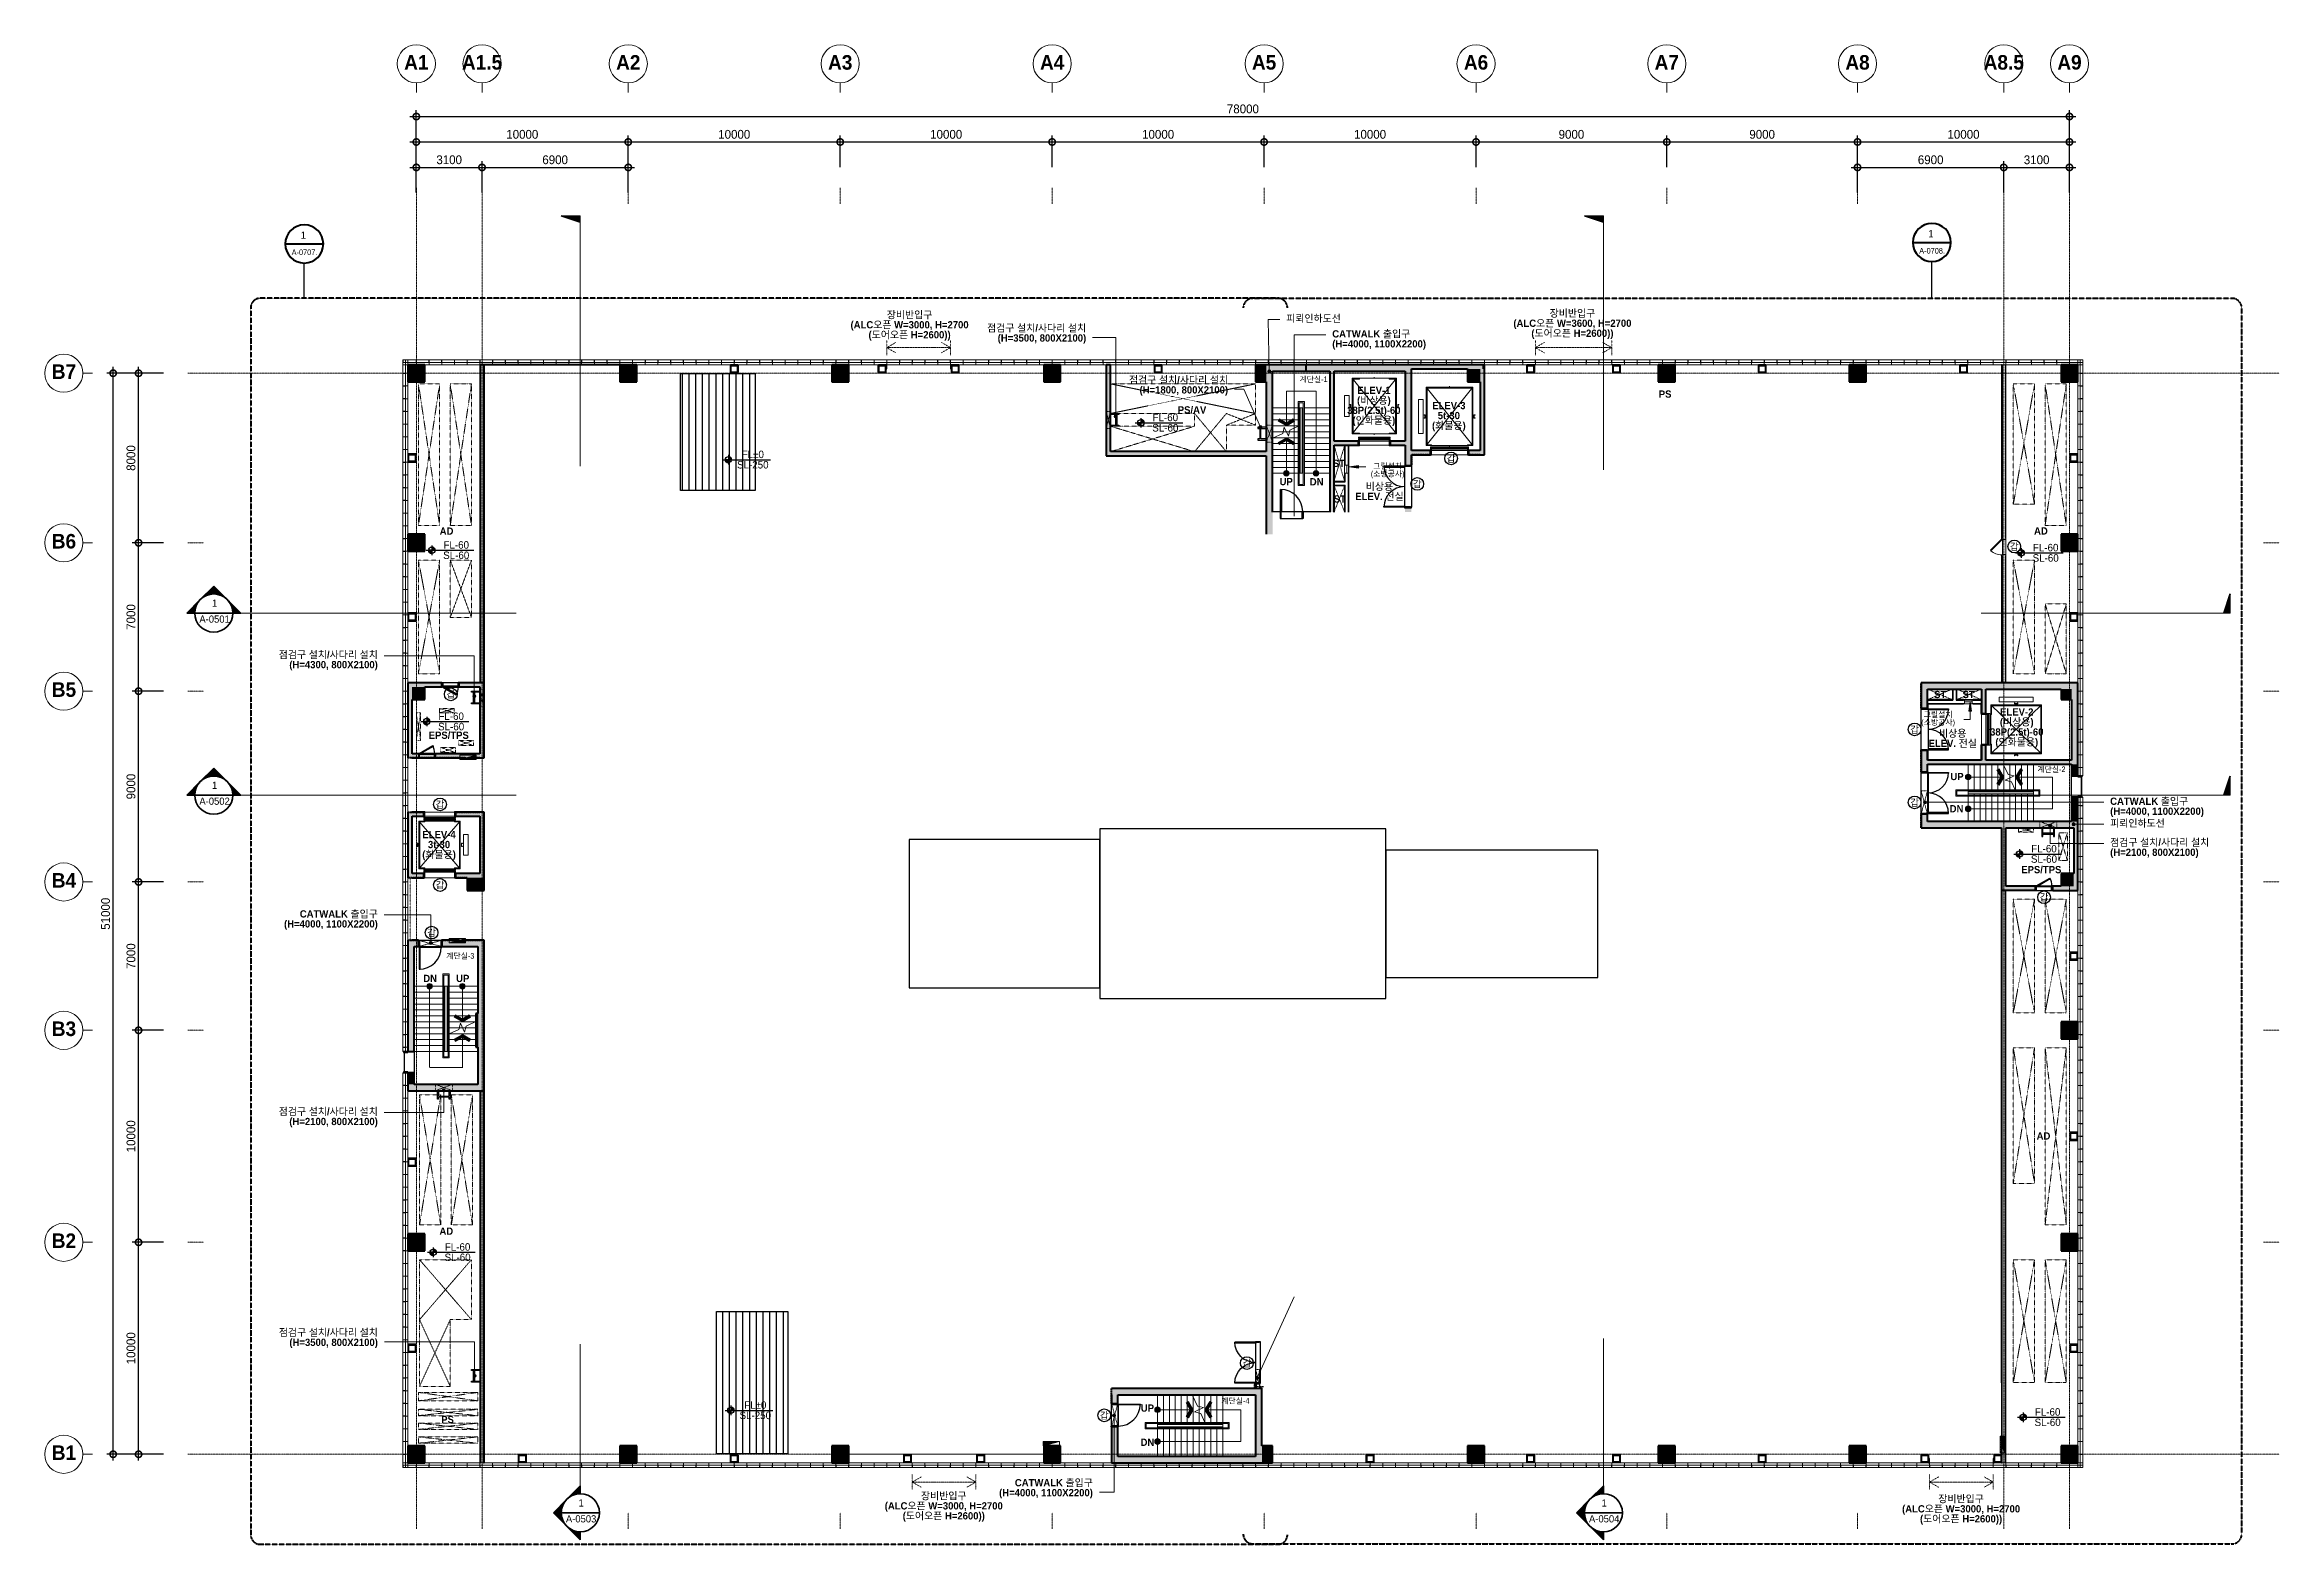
# Model space of a CAD drawing. Header units: millimetres. Extents: x 32807 to 138242, y 21317 to 92065.
import ezdxf

# ---------------------------------------------------------------- set-up
doc = ezdxf.new("R2010")
doc.units = ezdxf.units.MM
for name, pattern in [('_1점쇄선_1_100_', [9.6, 3.2, -3.2, 0, -3.2]), ('_상부마감선_1_200_', [2.5, 1.5, -1]), ('Center', [29.999999, 12, -6, 6, -6]), ('Dash Dot 3_16_', [7.9375, 4.7625, -1.5875, 0, -1.5875]), ('Grid Line', [22.225, 12.7, -3.175, 3.175, -3.175]), ('Hidden 1_5', [2.2, 1.5, -0.7]), ('IMPORT-HID _4_', [2.3, 1.5, -0.8]), ('Overhead', [3.96875, 2.38125, -1.5875])]:
    doc.linetypes.add(name, pattern=pattern)
for name, color, linetype, lineweight in [('00. 점검사다리', 2, 'Continuous', 13), ('05. 방화석고', 2, 'Continuous', 13), ('A-ANNO-CALL', 2, 'Continuous', 9), ('A-ANNO-DIMS', 7, 'Continuous', 9), ('A-ANNO-NPLT', 3, 'Continuous', 9), ('A-ANNO-SYMB', 7, 'Continuous', 25), ('A-ANNO-TEXT', 130, 'Continuous', 9), ('A-COLS', 2, 'Continuous', 50), ('A-COLS-HACH', 252, 'Continuous', 15), ('A-DETL', 3, 'Continuous', 9), ('A-DETL-P6', 6, 'Continuous', 9), ('A-DETL-PATT', 9, 'Continuous', 13), ('A-EQPM-FIXD', 4, 'Continuous', 15), ('A-FLOR', 2, 'Continuous', 13), ('A-FLOR-STRS', 4, 'Continuous', 15), ('A-GLAZ', 4, 'Continuous', 18), ('A-GLAZ-FRAM', 4, 'Continuous', 25), ('A-GLAZ-MBND', 4, 'Continuous', 15), ('A-GRID', 1, 'Continuous', 9), ('A-GRID-IDEN', 3, 'Continuous', 9), ('A-PLAN-OPEN', 9, '_1점쇄선_1_100_', 9), ('A-WALL', 2, 'Continuous', 60), ('A-WALL-FINI', 6, 'Continuous', 60), ('A-WALL-HACH', 252, 'Continuous', 60), ('A-WALL-MBND', 6, 'Continuous', 15), ('HID', 130, 'IMPORT-HID _4_', 9), ('Invisible Line', 7, 'Continuous', 9), ('오프닝', 170, 'Continuous', 15), ('하부리턴 3F_dwg', 8, 'Continuous', 9)]:
    doc.layers.add(name, color=color, linetype=linetype, lineweight=lineweight)
for name, color, linetype in [('02. 미장', 3, 'Continuous'), ('03. 태정도어', 3, 'Continuous'), ('LEVEL', 8, 'Continuous')]:
    doc.layers.add(name, color=color, linetype=linetype)
doc.styles.add('Arial_B', font='arialbd.ttf', dxfattribs={"height": 2.130988})
doc.styles.add('돋움_4', font='Dotum.ttf', dxfattribs={"height": 415.59727})
doc.styles.add('돋움_5', font='Dotum.ttf', dxfattribs={"height": 352.627986})
doc.styles.add('돋움_7', font='Dotum.ttf', dxfattribs={"height": 302.25256})
doc.styles.add('돋움_8', font='Dotum.ttf', dxfattribs={"height": 264.47099})
doc.styles.add('돋움_B', font='', dxfattribs={"height": 685.59727})
doc.styles.add('돋움_B_1', font='', dxfattribs={"height": 342.798635})
doc.styles.get('돋움_B').set_extended_font_data('Dotum', bold=True)
doc.styles.get('돋움_B_1').set_extended_font_data('Dotum', bold=True)
doc.dimstyles.new('GC_330mm_1단', dxfattribs={"dimscale": 304.8, "dimtxt": 495, "dimasz": 1.968504, "dimexe": 0.984252, "dimexo": 0.0625, "dimgap": 0.492126, "dimtad": 1, "dimdec": 0, "dimzin": 0, "dimdsep": 46, "dimtxsty": '돋움_4', "dimblk1": 'DOTSMALL', "dimblk2": 'DOTSMALL', "dimsah": 1, "dimcen": 0.09, "dimdle": 0.984252, "dimazin": 0, "dimtfac": 1, "dimtdec": 4, "dimtix": 1, "dimtmove": 0, "dimatfit": 3, "dimfxl": 3.937008, "dimfxlon": 1, "dimtvp": 1, "dimtolj": 1, "dimtzin": 0, "dimlwd": 25, "dimlwe": 25, "dimarcsym": 2})
doc.dimstyles.new('GC_330mm_2단', dxfattribs={"dimscale": 304.8, "dimtxt": 495, "dimasz": 1.968504, "dimexe": 0.984252, "dimexo": 0.0625, "dimgap": 0.492126, "dimtad": 1, "dimdec": 0, "dimzin": 0, "dimdsep": 46, "dimtxsty": '돋움_4', "dimblk1": 'DOTSMALL', "dimblk2": 'DOTSMALL', "dimsah": 1, "dimcen": 0.09, "dimdle": 0.984252, "dimazin": 0, "dimtfac": 1, "dimtdec": 4, "dimtix": 1, "dimtmove": 0, "dimatfit": 3, "dimfxl": 7.874016, "dimfxlon": 1, "dimtvp": 1, "dimtolj": 1, "dimtzin": 0, "dimlwd": 25, "dimlwe": 25, "dimarcsym": 2})
pattern_1 = [(45, (-11858.95, -1e-09), (-377.1708, 377.1708), []), (45, (-11858.95, 571.5), (-377.1708, 377.1708), [])]

msp = doc.modelspace()

# ---------------------------------------------------------------- texts
at = {"layer": 'A-ANNO-CALL', "attachment_point": 2, "line_spacing_factor": 0.83097}
for s, insert, char_height, width, style in [('\\f돋움|b0|i0|c129|p50|;1', (121807.9, 83319.6), 340.034, 330.477, '돋움_5'), ('A-0707.', (45066.1, 82404.4), 264.47, 1742.494, '돋움_7'), ('\\f돋움|b0|i0|c129|p50|;1', (45013.7, 83250.6), 340.034, 330.477, '돋움_5'), ('A-0708.', (121860.3, 82473.5), 264.47, 1742.494, '돋움_7')]:
    msp.add_mtext(s, dxfattribs=dict(at, insert=insert, char_height=char_height, width=width, style=style))
at = {"layer": 'A-ANNO-NPLT', "attachment_point": 2, "line_spacing_factor": 0.83097, "style": '돋움_5'}
for s, insert, char_height, width in [('\\f돋움|b0|i0|c129|p50|;1', (40823.2, 65885.7), 340.034, 330.477), ('A-0501', (40823.2, 65137.3), 340.03, 2026.6), ('\\f돋움|b0|i0|c129|p50|;1', (40823.2, 57294.5), 340.034, 330.477), ('A-0502', (40823.2, 56546.2), 340.03, 2026.6), ('\\f돋움|b0|i0|c129|p50|;1', (58117.2, 23437.6), 340.034, 330.477), ('\\f돋움|b0|i0|c129|p50|;1', (106389, 23437.6), 340.034, 330.477), ('A-0503', (58117.2, 22689.2), 340.03, 2026.6), ('A-0504', (106389, 22689.2), 340.03, 2026.6)]:
    msp.add_mtext(s, dxfattribs=dict(at, insert=insert, char_height=char_height, width=width))
at = {"layer": 'A-ANNO-SYMB', "char_height": 352.63, "attachment_point": 2, "line_spacing_factor": 0.83097, "style": '돋움_8'}
for s, insert, width in [('FL-60\\PSL-60', (85682.4, 74655.8), 1718.595), ('FL±0\\PSL-250', (66218.7, 72913.3), 2061.306), ('FL-60\\PSL-60', (52224.8, 68642.8), 1718.595), ('FL-60\\PSL-60', (127218.9, 68516.1), 1718.595), ('FL-60\\PSL-60', (51984.7, 60561.3), 1718.595), ('FL-60\\PSL-60', (127138.5, 54311.9), 1718.595), ('FL-60\\PSL-60', (52288.1, 35522.8), 1718.595), ('FL±0\\PSL-250', (66335.4, 28064.3), 2061.306), ('FL-60\\PSL-60', (127310.7, 27737.3), 1718.595)]:
    msp.add_mtext(s, dxfattribs=dict(at, insert=insert, width=width))
at = {"layer": 'A-ANNO-TEXT'}
for s, insert, char_height, width, attachment_point, line_spacing_factor, style in [('장비반입구\\P(ALC오픈 W=3000, H=2700\\P(도어오픈 H=2600))', (73615.3, 79494.6), 342.799, 7178.149, 2, 0.824269, '돋움_B_1'), ('피뢰인하도선', (91384.9, 79327.4), 342.8, 3353.367, 1, 0.824269, '돋움_B_1'), ('장비반입구\\P(ALC오픈 W=3600, H=2700\\P(도어오픈 H=2600))', (104889.9, 79567.4), 342.799, 7178.149, 2, 0.824269, '돋움_B_1'), ('점검구 설치/사다리 설치\\P(H=3500, 800X2100)', (81948.1, 78872.2), 342.799, 6206.159, 3, 0.824269, '돋움_B_1'), ('CATWALK 출입구\\P(H=4000, 1100X2200)\\P', (93557.6, 78595.3), 342.799, 5812.503, 1, 0.824269, '돋움_B_1'), ('점검구 설치/사다리 설치\\P(H=1800, 800X2100)', (88643.2, 76423.8), 342.799, 6206.159, 3, 0.824269, '돋움_B_1'), ('계단실-1', (92676.9, 76412.3), 264.47, 1829.43, 2, 0.83097, '돋움_7'), ('ELEV-1\\P(비상용)\\P38P(2.5t)-60\\P(인화물용)', (95521.4, 75930.8), 342.799, 3465.146, 2, 0.824269, '돋움_B_1'), ('PS/AV', (86942.7, 75007.8), 342.8, 1671.824, 2, 0.824269, '돋움_B_1'), ('ELEV-3\\P5t-30\\P(화물용)', (99060, 75212), 342.8, 2104.359, 2, 0.824269, '돋움_B_1'), ('PS', (109264.4, 75753.6), 342.8, 719.273, 2, 0.824269, '돋움_B_1'), ('ST', (93869.9, 72486), 342.8, 685.253, 2, 0.824269, '돋움_B_1'), ('그릴설치\\P(소방공사)', (96171.4, 72318.6), 264.47, 2086.457, 2, 0.83097, '돋움_7'), ('UP', (91384.9, 71625.5), 342.8, 767.872, 2, 0.824269, '돋움_B_1'), ('DN', (92822, 71616.6), 342.8, 797.032, 2, 0.824269, '돋움_B_1'), ('ST', (93911.5, 70804.6), 342.8, 685.253, 2, 0.824269, '돋움_B_1'), ('비상용\\PELEV. 전실', (95784.4, 71395.4), 342.8, 2877.092, 2, 0.824269, '돋움_B_1'), ('AD', (51768.7, 69288.9), 342.8, 782.452, 2, 0.824269, '돋움_B_1'), ('AD', (126993.2, 69297.4), 342.8, 782.452, 2, 0.824269, '돋움_B_1'), ('점검구 설치/사다리 설치\\P(H=4300, 800X2100)', (48525.8, 63461.7), 342.799, 6206.159, 3, 0.824269, '돋움_B_1'), ('ST', (122239.5, 61580.7), 342.8, 685.253, 2, 0.824269, '돋움_B_1'), ('ST', (123582.9, 61580.7), 342.8, 685.253, 2, 0.824269, '돋움_B_1'), ('그릴설치\\P(소방공사)', (122145.1, 60597), 264.47, 2086.457, 2, 0.83097, '돋움_7'), ('ELEV-2\\P(비상용)\\P38P(2.5t)-60\\P(인화물용)', (125854.6, 60757.2), 342.799, 3465.146, 2, 0.824269, '돋움_B_1'), ('EPS/TPS', (51872.3, 59658.2), 342.8, 2357.077, 2, 0.824269, '돋움_B_1'), ('비상용\\PELEV. 전실', (122833.8, 59748.8), 342.8, 2877.092, 2, 0.824269, '돋움_B_1'), ('계단실-2', (127491.3, 58013.6), 264.47, 1829.43, 2, 0.83097, '돋움_7'), ('UP', (123033.8, 57711.8), 342.8, 767.872, 2, 0.824269, '돋움_B_1'), ('DN', (123013.8, 56191.8), 342.8, 797.032, 2, 0.824269, '돋움_B_1'), ('CATWALK 출입구\\P(H=4000, 1100X2200)', (130261.2, 56545.3), 342.799, 5812.503, 1, 0.824269, '돋움_B_1'), ('ELEV-4\\P3t-30\\P(화물용)', (51413.8, 54973.7), 342.8, 2104.359, 2, 0.824269, '돋움_B_1'), ('피뢰인하도선', (130261.2, 55510.2), 342.8, 3353.367, 1, 0.824269, '돋움_B_1'), ('점검구 설치/사다리 설치\\P(H=2100, 800X2100)', (130261.2, 54608.6), 342.799, 6206.159, 1, 0.824269, '돋움_B_1'), ('EPS/TPS', (127013.4, 53318.8), 342.8, 2357.077, 2, 0.824269, '돋움_B_1'), ('CATWALK 출입구\\P(H=4000, 1100X2200)', (48525.8, 51230), 342.799, 5812.503, 3, 0.824269, '돋움_B_1'), ('계단실-3', (52416.1, 49209.8), 264.47, 1829.43, 2, 0.83097, '돋움_7'), ('DN', (50993, 48186.6), 342.8, 797.032, 2, 0.824269, '돋움_B_1'), ('UP', (52530.1, 48187.6), 342.8, 767.872, 2, 0.824269, '돋움_B_1'), ('점검구 설치/사다리 설치\\P(H=2100, 800X2100)', (48525.8, 41907.3), 342.799, 6206.159, 3, 0.824269, '돋움_B_1'), ('AD', (127116.1, 40753.8), 342.8, 782.452, 2, 0.824269, '돋움_B_1'), ('AD', (51756.7, 36260.8), 342.8, 782.452, 2, 0.824269, '돋움_B_1'), ('점검구 설치/사다리 설치\\P(H=3500, 800X2100)', (48528.9, 31488.3), 342.799, 6206.159, 3, 0.824269, '돋움_B_1'), ('UP', (84837.1, 27916.8), 342.8, 767.872, 2, 0.824269, '돋움_B_1'), ('계단실-4', (88986.1, 28215), 264.47, 1829.43, 2, 0.83097, '돋움_7'), ('PS', (51814.7, 27374.7), 342.8, 719.273, 2, 0.824269, '돋움_B_1'), ('DN', (84837.1, 26303.3), 342.8, 797.032, 2, 0.824269, '돋움_B_1'), ('CATWALK 출입구\\P(H=4000, 1100X2200)', (82264.3, 24396), 342.799, 5812.503, 3, 0.824269, '돋움_B_1'), ('장비반입구\\P(ALC오픈 W=3000, H=2700\\P(도어오픈 H=2600))', (75228.3, 23774.3), 342.799, 7178.149, 2, 0.824269, '돋움_B_1'), ('장비반입구\\P(ALC오픈 W=3000, H=2700\\P(도어오픈 H=2600))', (123228.3, 23634.1), 342.799, 7178.149, 2, 0.824269, '돋움_B_1')]:
    msp.add_mtext(s, dxfattribs=dict(at, insert=insert, char_height=char_height, width=width, attachment_point=attachment_point, line_spacing_factor=line_spacing_factor, style=style))
at = {"layer": 'A-GRID-IDEN', "char_height": 685.6, "attachment_point": 2, "line_spacing_factor": 0.824269, "style": '돋움_B'}
for s, insert, width in [('A1', (50342.3, 91574.3), 1399.542), ('A1.5', (53442.3, 91574.3), 2478.356), ('A2', (60342.3, 91574.3), 1399.542), ('A3', (70342.3, 91574.3), 1399.542), ('A4', (80342.3, 91574.3), 1399.542), ('A5', (90342.3, 91574.3), 1399.542), ('A6', (100342.3, 91574.3), 1399.542), ('A7', (109342.3, 91574.3), 1399.542), ('A8', (118342.3, 91574.3), 1399.542), ('A8.5', (125242.3, 91574.3), 2478.356), ('A9', (128342.3, 91574.3), 1399.542), ('B7', (33715.4, 76982.6), 1409.261), ('B6', (33715.4, 68982.6), 1409.261), ('B5', (33715.4, 61982.6), 1409.261), ('B4', (33715.4, 52982.6), 1409.261), ('B3', (33715.4, 45982.6), 1409.261), ('B2', (33715.4, 35982.6), 1409.261), ('B1', (33715.4, 25982.6), 1409.261)]:
    msp.add_mtext(s, dxfattribs=dict(at, insert=insert, width=width))

# ---------------------------------------------------------------- blocks, each defined once
blk = doc.blocks.new('HD_소화전 - HD_소화전-3418947-지상 3층 평면도')
at = {"layer": 'A-DETL-PATT'}
blk.add_hatch(color=256, dxfattribs=at).paths.add_polyline_path([(-390, 100), (-390, -100), (390, 100), (-65, 100)], flags=0)
for p, q in [((390, 100), (-390, 100)), ((-390, 100), (-390, -100)), ((-390, -100), (390, 100)), ((-390, 100), (390, 100)), ((-390, -100), (-390, 100)), ((390, 100), (390, -100)), ((390, -100), (-390, -100))]:
    blk.add_line(p, q, dxfattribs=at)
blk = doc.blocks.new('HD_소화전 - HD_소화전-V99-지상 3층 평면도')
at = {"layer": 'A-DETL-PATT'}
blk.add_hatch(color=256, dxfattribs=at).paths.add_polyline_path([(-390, 100), (-390, -100), (390, 100), (143, 100)], flags=0)
for p, q in [((390, 100), (-390, 100)), ((-390, 100), (-390, -100)), ((-390, -100), (390, 100)), ((-390, 100), (390, 100)), ((-390, -100), (-390, 100)), ((390, 100), (390, -100)), ((390, -100), (-390, -100))]:
    blk.add_line(p, q, dxfattribs=at)
blk = doc.blocks.new('Grid - 01 End 1-1285055-지상 3층 평면도')
at = {"layer": 'A-GRID-IDEN'}
blk.add_line((0, -6), (0, -9), dxfattribs=at)
blk.add_circle((0, 0), 6, dxfattribs=at)
blk = doc.blocks.new('Section - JL_SCT Tail-1276105-지상 3층 평면도')
at = {"layer": 'A-ANNO-NPLT'}
blk.add_hatch(color=256, dxfattribs=at).paths.add_polyline_path([(-2, 6), (0, 0), (-2, 0)], flags=0)
for p, q in [((-2, 6), (-2, 0)), ((-2, 0), (0, 0))]:
    blk.add_line(p, q, dxfattribs=at)
at = {"layer": 'A-ANNO-NPLT', "lineweight": 35}
blk.add_line((0, 0), (-2, 6), dxfattribs=at)
blk = doc.blocks.new('Section - Detail Number and View Name-142453-지상 3층 평면도')
at = {"layer": 'A-ANNO-NPLT'}
h = blk.add_hatch(color=256, dxfattribs=at)
edge = h.paths.add_edge_path(flags=0)
edge.add_line((-6, 8.49), (-6, 6))
edge.add_arc((-6, 0), 6, 90, 135)
edge.add_line((-10.24, 4.24), (-6, 8.49))
h = blk.add_hatch(color=256, dxfattribs=at)
edge = h.paths.add_edge_path(flags=0)
edge.add_line((-6, 8.49), (-1.76, 4.24))
edge.add_arc((-6, 0), 6, 45, 90)
edge.add_line((-6, 6), (-6, 8.49))
h = blk.add_hatch(color=256, dxfattribs=at)
edge = h.paths.add_edge_path(flags=0)
edge.add_line((-14.49, 0), (-10.24, 4.24))
edge.add_arc((-6, 0), 6, 135, 180)
edge.add_line((-12, 0), (-14.49, 0))
h = blk.add_hatch(color=256, dxfattribs=at)
edge = h.paths.add_edge_path(flags=0)
edge.add_line((2.49, 0), (0, 0))
edge.add_arc((-6, 0), 6, 360, 405)
edge.add_line((-1.76, 4.24), (2.49, 0))
at = {"layer": 'A-ANNO-NPLT', "lineweight": 35}
for p, q in [((-6, 8.49), (-14.49, 0)), ((-6, 8.49), (-10.24, 4.24)), ((-6, 8.49), (2.49, 0)), ((-6, 6), (-6, 8.49)), ((-6, 8.49), (-6, 6)), ((-1.76, 4.24), (-6, 8.49)), ((-10.24, 4.24), (-14.49, 0)), ((-14.49, 0), (-12, 0)), ((2.49, 0), (-1.76, 4.24)), ((0, 0), (2.49, 0)), ((-12, 0), (-14.49, 0)), ((0, 0), (2.49, 0))]:
    blk.add_line(p, q, dxfattribs=at)
for start, end in [(360, 180), (135, 180), (180, 360), (90, 135), (45, 90), (360, 45)]:
    blk.add_arc((-6, 0), 6, start, end, dxfattribs=at)
blk = doc.blocks.new('_DotSmall')
at = {"color": 0, "linetype": 'ByBlock', "const_width": 0.5}
blk.add_lwpolyline([(-0.0625, 0, 1), (0.0625, 0, 1)], format="xyb", close=True, dxfattribs=at)
blk = doc.blocks.new('*D669')
at = {"layer": 'A-ANNO-DIMS', "color": 0, "lineweight": 25, "transparency": 16777216}
for p, q in [((50342, 86295), (50342, 87776)), ((60342, 86295), (60342, 87776)), ((50042, 87476), (60642, 87476))]:
    blk.add_line(p, q, dxfattribs=at)
at = {"layer": 'Defpoints', "color": 0, "transparency": 16777216}
for p in [(60342, 87476), (50342, 86276), (60342, 86276)]:
    blk.add_point(p, dxfattribs=at)
at = {"layer": 'A-ANNO-DIMS', "color": 0, "lineweight": 25, "transparency": 16777216, "xscale": 600, "yscale": 600, "zscale": 600, "rotation": 180}
blk.add_blockref('_DotSmall', (50342, 87476), dxfattribs=at)
at = {"layer": 'A-ANNO-DIMS', "color": 0, "lineweight": 25, "transparency": 16777216, "xscale": 600, "yscale": 600, "zscale": 600}
blk.add_blockref('_DotSmall', (60342, 87476), dxfattribs=at)
at = {"layer": 'A-ANNO-DIMS', "color": 0, "lineweight": 25, "transparency": 16777216, "insert": (55342, 87834), "char_height": 415.6, "attachment_point": 5, "style": '돋움_4'}
blk.add_mtext('\\A1;10000', dxfattribs=at)
blk = doc.blocks.new('*D670')
at = {"layer": 'A-ANNO-DIMS', "color": 0, "lineweight": 25, "transparency": 16777216}
for p, q in [((60342, 86295), (60342, 87776)), ((70342, 86295), (70342, 87776)), ((60042, 87476), (70642, 87476))]:
    blk.add_line(p, q, dxfattribs=at)
at = {"layer": 'Defpoints', "color": 0, "transparency": 16777216}
for p in [(70342, 87476), (60342, 86276), (70342, 86276)]:
    blk.add_point(p, dxfattribs=at)
at = {"layer": 'A-ANNO-DIMS', "color": 0, "lineweight": 25, "transparency": 16777216, "xscale": 600, "yscale": 600, "zscale": 600, "rotation": 180}
blk.add_blockref('_DotSmall', (60342, 87476), dxfattribs=at)
at = {"layer": 'A-ANNO-DIMS', "color": 0, "lineweight": 25, "transparency": 16777216, "xscale": 600, "yscale": 600, "zscale": 600}
blk.add_blockref('_DotSmall', (70342, 87476), dxfattribs=at)
at = {"layer": 'A-ANNO-DIMS', "color": 0, "lineweight": 25, "transparency": 16777216, "insert": (65342, 87834), "char_height": 415.6, "attachment_point": 5, "style": '돋움_4'}
blk.add_mtext('\\A1;10000', dxfattribs=at)
blk = doc.blocks.new('*D671')
at = {"layer": 'A-ANNO-DIMS', "color": 0, "lineweight": 25, "transparency": 16777216}
for p, q in [((70342, 86295), (70342, 87776)), ((80342, 86295), (80342, 87776)), ((70042, 87476), (80642, 87476))]:
    blk.add_line(p, q, dxfattribs=at)
at = {"layer": 'Defpoints', "color": 0, "transparency": 16777216}
for p in [(80342, 87476), (70342, 86276), (80342, 86276)]:
    blk.add_point(p, dxfattribs=at)
at = {"layer": 'A-ANNO-DIMS', "color": 0, "lineweight": 25, "transparency": 16777216, "xscale": 600, "yscale": 600, "zscale": 600, "rotation": 180}
blk.add_blockref('_DotSmall', (70342, 87476), dxfattribs=at)
at = {"layer": 'A-ANNO-DIMS', "color": 0, "lineweight": 25, "transparency": 16777216, "xscale": 600, "yscale": 600, "zscale": 600}
blk.add_blockref('_DotSmall', (80342, 87476), dxfattribs=at)
at = {"layer": 'A-ANNO-DIMS', "color": 0, "lineweight": 25, "transparency": 16777216, "insert": (75342, 87834), "char_height": 415.6, "attachment_point": 5, "style": '돋움_4'}
blk.add_mtext('\\A1;10000', dxfattribs=at)
blk = doc.blocks.new('*D672')
at = {"layer": 'A-ANNO-DIMS', "color": 0, "lineweight": 25, "transparency": 16777216}
for p, q in [((80342, 86295), (80342, 87776)), ((90342, 86295), (90342, 87776)), ((80042, 87476), (90642, 87476))]:
    blk.add_line(p, q, dxfattribs=at)
at = {"layer": 'Defpoints', "color": 0, "transparency": 16777216}
for p in [(90342, 87476), (80342, 86276), (90342, 86276)]:
    blk.add_point(p, dxfattribs=at)
at = {"layer": 'A-ANNO-DIMS', "color": 0, "lineweight": 25, "transparency": 16777216, "xscale": 600, "yscale": 600, "zscale": 600, "rotation": 180}
blk.add_blockref('_DotSmall', (80342, 87476), dxfattribs=at)
at = {"layer": 'A-ANNO-DIMS', "color": 0, "lineweight": 25, "transparency": 16777216, "xscale": 600, "yscale": 600, "zscale": 600}
blk.add_blockref('_DotSmall', (90342, 87476), dxfattribs=at)
at = {"layer": 'A-ANNO-DIMS', "color": 0, "lineweight": 25, "transparency": 16777216, "insert": (85342, 87834), "char_height": 415.6, "attachment_point": 5, "style": '돋움_4'}
blk.add_mtext('\\A1;10000', dxfattribs=at)
blk = doc.blocks.new('*D673')
at = {"layer": 'A-ANNO-DIMS', "color": 0, "lineweight": 25, "transparency": 16777216}
for p, q in [((90342, 86295), (90342, 87776)), ((100342, 86295), (100342, 87776)), ((90042, 87476), (100642, 87476))]:
    blk.add_line(p, q, dxfattribs=at)
at = {"layer": 'Defpoints', "color": 0, "transparency": 16777216}
for p in [(100342, 87476), (90342, 86276), (100342, 86276)]:
    blk.add_point(p, dxfattribs=at)
at = {"layer": 'A-ANNO-DIMS', "color": 0, "lineweight": 25, "transparency": 16777216, "xscale": 600, "yscale": 600, "zscale": 600, "rotation": 180}
blk.add_blockref('_DotSmall', (90342, 87476), dxfattribs=at)
at = {"layer": 'A-ANNO-DIMS', "color": 0, "lineweight": 25, "transparency": 16777216, "xscale": 600, "yscale": 600, "zscale": 600}
blk.add_blockref('_DotSmall', (100342, 87476), dxfattribs=at)
at = {"layer": 'A-ANNO-DIMS', "color": 0, "lineweight": 25, "transparency": 16777216, "insert": (95342, 87834), "char_height": 415.6, "attachment_point": 5, "style": '돋움_4'}
blk.add_mtext('\\A1;10000', dxfattribs=at)
blk = doc.blocks.new('*D674')
at = {"layer": 'A-ANNO-DIMS', "color": 0, "lineweight": 25, "transparency": 16777216}
for p, q in [((100342, 86295), (100342, 87776)), ((109342, 86295), (109342, 87776)), ((100042, 87476), (109642, 87476))]:
    blk.add_line(p, q, dxfattribs=at)
at = {"layer": 'Defpoints', "color": 0, "transparency": 16777216}
for p in [(109342, 87476), (100342, 86276), (109342, 86276)]:
    blk.add_point(p, dxfattribs=at)
at = {"layer": 'A-ANNO-DIMS', "color": 0, "lineweight": 25, "transparency": 16777216, "xscale": 600, "yscale": 600, "zscale": 600, "rotation": 180}
blk.add_blockref('_DotSmall', (100342, 87476), dxfattribs=at)
at = {"layer": 'A-ANNO-DIMS', "color": 0, "lineweight": 25, "transparency": 16777216, "xscale": 600, "yscale": 600, "zscale": 600}
blk.add_blockref('_DotSmall', (109342, 87476), dxfattribs=at)
at = {"layer": 'A-ANNO-DIMS', "color": 0, "lineweight": 25, "transparency": 16777216, "insert": (104842, 87834), "char_height": 415.6, "attachment_point": 5, "style": '돋움_4'}
blk.add_mtext('\\A1;9000', dxfattribs=at)
blk = doc.blocks.new('*D675')
at = {"layer": 'A-ANNO-DIMS', "color": 0, "lineweight": 25, "transparency": 16777216}
for p, q in [((109342, 86295), (109342, 87776)), ((118342, 86295), (118342, 87776)), ((109042, 87476), (118642, 87476))]:
    blk.add_line(p, q, dxfattribs=at)
at = {"layer": 'Defpoints', "color": 0, "transparency": 16777216}
for p in [(118342, 87476), (109342, 86276), (118342, 86276)]:
    blk.add_point(p, dxfattribs=at)
at = {"layer": 'A-ANNO-DIMS', "color": 0, "lineweight": 25, "transparency": 16777216, "xscale": 600, "yscale": 600, "zscale": 600, "rotation": 180}
blk.add_blockref('_DotSmall', (109342, 87476), dxfattribs=at)
at = {"layer": 'A-ANNO-DIMS', "color": 0, "lineweight": 25, "transparency": 16777216, "xscale": 600, "yscale": 600, "zscale": 600}
blk.add_blockref('_DotSmall', (118342, 87476), dxfattribs=at)
at = {"layer": 'A-ANNO-DIMS', "color": 0, "lineweight": 25, "transparency": 16777216, "insert": (113842, 87834), "char_height": 415.6, "attachment_point": 5, "style": '돋움_4'}
blk.add_mtext('\\A1;9000', dxfattribs=at)
blk = doc.blocks.new('*D676')
at = {"layer": 'A-ANNO-DIMS', "color": 0, "lineweight": 25, "transparency": 16777216}
for p, q in [((118342, 86295), (118342, 87776)), ((128342, 86295), (128342, 87776)), ((118042, 87476), (128642, 87476))]:
    blk.add_line(p, q, dxfattribs=at)
at = {"layer": 'Defpoints', "color": 0, "transparency": 16777216}
for p in [(128342, 87476), (118342, 86276), (128342, 86276)]:
    blk.add_point(p, dxfattribs=at)
at = {"layer": 'A-ANNO-DIMS', "color": 0, "lineweight": 25, "transparency": 16777216, "xscale": 600, "yscale": 600, "zscale": 600, "rotation": 180}
blk.add_blockref('_DotSmall', (118342, 87476), dxfattribs=at)
at = {"layer": 'A-ANNO-DIMS', "color": 0, "lineweight": 25, "transparency": 16777216, "xscale": 600, "yscale": 600, "zscale": 600}
blk.add_blockref('_DotSmall', (128342, 87476), dxfattribs=at)
at = {"layer": 'A-ANNO-DIMS', "color": 0, "lineweight": 25, "transparency": 16777216, "insert": (123342, 87834), "char_height": 415.6, "attachment_point": 5, "style": '돋움_4'}
blk.add_mtext('\\A1;10000', dxfattribs=at)
blk = doc.blocks.new('*D677')
at = {"layer": 'A-ANNO-DIMS', "color": 0, "lineweight": 25, "transparency": 16777216}
for p, q in [((37237, 25266), (37237, 35866)), ((38418, 35566), (36937, 35566)), ((38418, 25566), (36937, 25566))]:
    blk.add_line(p, q, dxfattribs=at)
at = {"layer": 'Defpoints', "color": 0, "transparency": 16777216}
for p in [(37237, 35566), (38437, 35566), (38437, 25566)]:
    blk.add_point(p, dxfattribs=at)
at = {"layer": 'A-ANNO-DIMS', "color": 0, "lineweight": 25, "transparency": 16777216, "xscale": 600, "yscale": 600, "zscale": 600}
for p, rotation in [((37237, 35566), 90), ((37237, 25566), 270)]:
    blk.add_blockref('_DotSmall', p, dxfattribs=dict(at, rotation=rotation))
at = {"layer": 'A-ANNO-DIMS', "color": 0, "lineweight": 25, "transparency": 16777216, "insert": (36879, 30566), "char_height": 415.6, "attachment_point": 5, "rotation": 90, "style": '돋움_4'}
blk.add_mtext('\\A1;10000', dxfattribs=at)
blk = doc.blocks.new('*D678')
at = {"layer": 'A-ANNO-DIMS', "color": 0, "lineweight": 25, "transparency": 16777216}
for p, q in [((38418, 45566), (36937, 45566)), ((37237, 35266), (37237, 45866)), ((38418, 35566), (36937, 35566))]:
    blk.add_line(p, q, dxfattribs=at)
at = {"layer": 'Defpoints', "color": 0, "transparency": 16777216}
for p in [(37237, 45566), (38437, 45566), (38437, 35566)]:
    blk.add_point(p, dxfattribs=at)
at = {"layer": 'A-ANNO-DIMS', "color": 0, "lineweight": 25, "transparency": 16777216, "xscale": 600, "yscale": 600, "zscale": 600}
for p, rotation in [((37237, 45566), 90), ((37237, 35566), 270)]:
    blk.add_blockref('_DotSmall', p, dxfattribs=dict(at, rotation=rotation))
at = {"layer": 'A-ANNO-DIMS', "color": 0, "lineweight": 25, "transparency": 16777216, "insert": (36879, 40566), "char_height": 415.6, "attachment_point": 5, "rotation": 90, "style": '돋움_4'}
blk.add_mtext('\\A1;10000', dxfattribs=at)
blk = doc.blocks.new('*D679')
at = {"layer": 'A-ANNO-DIMS', "color": 0, "lineweight": 25, "transparency": 16777216}
for p, q in [((37237, 45266), (37237, 52866)), ((38418, 52566), (36937, 52566)), ((38418, 45566), (36937, 45566))]:
    blk.add_line(p, q, dxfattribs=at)
at = {"layer": 'Defpoints', "color": 0, "transparency": 16777216}
for p in [(37237, 52566), (38437, 52566), (38437, 45566)]:
    blk.add_point(p, dxfattribs=at)
at = {"layer": 'A-ANNO-DIMS', "color": 0, "lineweight": 25, "transparency": 16777216, "xscale": 600, "yscale": 600, "zscale": 600}
for p, rotation in [((37237, 52566), 90), ((37237, 45566), 270)]:
    blk.add_blockref('_DotSmall', p, dxfattribs=dict(at, rotation=rotation))
at = {"layer": 'A-ANNO-DIMS', "color": 0, "lineweight": 25, "transparency": 16777216, "insert": (36879, 49066), "char_height": 415.6, "attachment_point": 5, "rotation": 90, "style": '돋움_4'}
blk.add_mtext('\\A1;7000', dxfattribs=at)
blk = doc.blocks.new('*D680')
at = {"layer": 'A-ANNO-DIMS', "color": 0, "lineweight": 25, "transparency": 16777216}
for p, q in [((38418, 61566), (36937, 61566)), ((37237, 52266), (37237, 61866)), ((38418, 52566), (36937, 52566))]:
    blk.add_line(p, q, dxfattribs=at)
at = {"layer": 'Defpoints', "color": 0, "transparency": 16777216}
for p in [(37237, 61566), (38437, 61566), (38437, 52566)]:
    blk.add_point(p, dxfattribs=at)
at = {"layer": 'A-ANNO-DIMS', "color": 0, "lineweight": 25, "transparency": 16777216, "xscale": 600, "yscale": 600, "zscale": 600}
for p, rotation in [((37237, 61566), 90), ((37237, 52566), 270)]:
    blk.add_blockref('_DotSmall', p, dxfattribs=dict(at, rotation=rotation))
at = {"layer": 'A-ANNO-DIMS', "color": 0, "lineweight": 25, "transparency": 16777216, "insert": (36879, 57066), "char_height": 415.6, "attachment_point": 5, "rotation": 90, "style": '돋움_4'}
blk.add_mtext('\\A1;9000', dxfattribs=at)
blk = doc.blocks.new('*D681')
at = {"layer": 'A-ANNO-DIMS', "color": 0, "lineweight": 25, "transparency": 16777216}
for p, q in [((38418, 68566), (36937, 68566)), ((37237, 61266), (37237, 68866)), ((38418, 61566), (36937, 61566))]:
    blk.add_line(p, q, dxfattribs=at)
at = {"layer": 'Defpoints', "color": 0, "transparency": 16777216}
for p in [(37237, 68566), (38437, 68566), (38437, 61566)]:
    blk.add_point(p, dxfattribs=at)
at = {"layer": 'A-ANNO-DIMS', "color": 0, "lineweight": 25, "transparency": 16777216, "xscale": 600, "yscale": 600, "zscale": 600}
for p, rotation in [((37237, 68566), 90), ((37237, 61566), 270)]:
    blk.add_blockref('_DotSmall', p, dxfattribs=dict(at, rotation=rotation))
at = {"layer": 'A-ANNO-DIMS', "color": 0, "lineweight": 25, "transparency": 16777216, "insert": (36879, 65066), "char_height": 415.6, "attachment_point": 5, "rotation": 90, "style": '돋움_4'}
blk.add_mtext('\\A1;7000', dxfattribs=at)
blk = doc.blocks.new('*D682')
at = {"layer": 'A-ANNO-DIMS', "color": 0, "lineweight": 25, "transparency": 16777216}
for p, q in [((38418, 76566), (36937, 76566)), ((37237, 68266), (37237, 76866)), ((38418, 68566), (36937, 68566))]:
    blk.add_line(p, q, dxfattribs=at)
at = {"layer": 'Defpoints', "color": 0, "transparency": 16777216}
for p in [(37237, 76566), (38437, 76566), (38437, 68566)]:
    blk.add_point(p, dxfattribs=at)
at = {"layer": 'A-ANNO-DIMS', "color": 0, "lineweight": 25, "transparency": 16777216, "xscale": 600, "yscale": 600, "zscale": 600}
for p, rotation in [((37237, 76566), 90), ((37237, 68566), 270)]:
    blk.add_blockref('_DotSmall', p, dxfattribs=dict(at, rotation=rotation))
at = {"layer": 'A-ANNO-DIMS', "color": 0, "lineweight": 25, "transparency": 16777216, "insert": (36879, 72566), "char_height": 415.6, "attachment_point": 5, "rotation": 90, "style": '돋움_4'}
blk.add_mtext('\\A1;8000', dxfattribs=at)
blk = doc.blocks.new('*D683')
at = {"layer": 'A-ANNO-DIMS', "color": 0, "lineweight": 25, "transparency": 16777216}
for p, q in [((38418, 76566), (35737, 76566)), ((36037, 25266), (36037, 76866)), ((38418, 25566), (35737, 25566))]:
    blk.add_line(p, q, dxfattribs=at)
at = {"layer": 'Defpoints', "color": 0, "transparency": 16777216}
for p in [(36037, 76566), (38437, 76566), (38437, 25566)]:
    blk.add_point(p, dxfattribs=at)
at = {"layer": 'A-ANNO-DIMS', "color": 0, "lineweight": 25, "transparency": 16777216, "xscale": 600, "yscale": 600, "zscale": 600}
for p, rotation in [((36037, 76566), 90), ((36037, 25566), 270)]:
    blk.add_blockref('_DotSmall', p, dxfattribs=dict(at, rotation=rotation))
at = {"layer": 'A-ANNO-DIMS', "color": 0, "lineweight": 25, "transparency": 16777216, "insert": (35679, 51066), "char_height": 415.6, "attachment_point": 5, "rotation": 90, "style": '돋움_4'}
blk.add_mtext('\\A1;51000', dxfattribs=at)
blk = doc.blocks.new('갑종방화문 - 갑종방화문-2885359-지상 3층 평면도')
at = {"layer": 'A-ANNO-SYMB'}
blk.add_circle((0, 0), 2, dxfattribs=at)
at = {"layer": 'A-ANNO-SYMB', "lineweight": 13, "insert": (-1.36, 1.02), "char_height": 2.131, "width": 3.427, "attachment_point": 1, "line_spacing_factor": 0.938532, "style": 'Arial_B'}
blk.add_mtext('\\fArial|b1|i0|c129|p34|;갑', dxfattribs=at)
blk = doc.blocks.new('HD_Spot Elev_수동_ - HD_Spot Elev_수동_-7050934-지상 3층 평면도')
at = {"layer": 'A-ANNO-SYMB'}
h = blk.add_hatch(color=256, dxfattribs=at)
edge = h.paths.add_edge_path(flags=0)
edge.add_arc((-4.56, 0), 1, 0, 90, ccw=False)
edge.add_line((-3.56, 0), (-4.56, 0))
edge.add_line((-4.56, 0), (-4.56, 1))
h = blk.add_hatch(color=256, dxfattribs=at)
edge = h.paths.add_edge_path(flags=0)
edge.add_arc((-4.56, 0), 1, 180, 270, ccw=False)
edge.add_line((-5.56, 0), (-4.56, 0))
edge.add_line((-4.56, 0), (-4.56, -1))
at = {"layer": 'A-ANNO-SYMB', "lineweight": 25}
for p, q in [((-4.56, 1.5), (-4.56, -1.5)), ((-4.56, 1), (-4.56, 0)), ((-6.33, 0), (8.67, 0)), ((-4.56, 0), (-5.56, 0)), ((-4.56, -1), (-4.56, 0)), ((-4.56, 0), (-3.56, 0))]:
    blk.add_line(p, q, dxfattribs=at)
blk.add_circle((-4.56, 0), 1, dxfattribs=at)
for start, end in [(360, 90), (180, 270)]:
    blk.add_arc((-4.56, 0), 1, start, end, dxfattribs=at)
blk = doc.blocks.new('*D684')
at = {"layer": 'A-ANNO-DIMS', "color": 0, "lineweight": 25, "transparency": 16777216}
for p, q in [((50342, 85095), (50342, 86576)), ((53442, 85095), (53442, 86576)), ((50042, 86276), (53742, 86276))]:
    blk.add_line(p, q, dxfattribs=at)
at = {"layer": 'Defpoints', "color": 0, "transparency": 16777216}
for p in [(53442, 86276), (50342, 85076), (53442, 85076)]:
    blk.add_point(p, dxfattribs=at)
at = {"layer": 'A-ANNO-DIMS', "color": 0, "lineweight": 25, "transparency": 16777216, "xscale": 600, "yscale": 600, "zscale": 600, "rotation": 180}
blk.add_blockref('_DotSmall', (50342, 86276), dxfattribs=at)
at = {"layer": 'A-ANNO-DIMS', "color": 0, "lineweight": 25, "transparency": 16777216, "xscale": 600, "yscale": 600, "zscale": 600}
blk.add_blockref('_DotSmall', (53442, 86276), dxfattribs=at)
at = {"layer": 'A-ANNO-DIMS', "color": 0, "lineweight": 25, "transparency": 16777216, "insert": (51892, 86634), "char_height": 415.6, "attachment_point": 5, "style": '돋움_4'}
blk.add_mtext('\\A1;3100', dxfattribs=at)
blk = doc.blocks.new('*D685')
at = {"layer": 'A-ANNO-DIMS', "color": 0, "lineweight": 25, "transparency": 16777216}
for p, q in [((53442, 85095), (53442, 86576)), ((60342, 85095), (60342, 86576)), ((53142, 86276), (60642, 86276))]:
    blk.add_line(p, q, dxfattribs=at)
at = {"layer": 'Defpoints', "color": 0, "transparency": 16777216}
for p in [(60342, 86276), (53442, 85076), (60342, 85076)]:
    blk.add_point(p, dxfattribs=at)
at = {"layer": 'A-ANNO-DIMS', "color": 0, "lineweight": 25, "transparency": 16777216, "xscale": 600, "yscale": 600, "zscale": 600, "rotation": 180}
blk.add_blockref('_DotSmall', (53442, 86276), dxfattribs=at)
at = {"layer": 'A-ANNO-DIMS', "color": 0, "lineweight": 25, "transparency": 16777216, "xscale": 600, "yscale": 600, "zscale": 600}
blk.add_blockref('_DotSmall', (60342, 86276), dxfattribs=at)
at = {"layer": 'A-ANNO-DIMS', "color": 0, "lineweight": 25, "transparency": 16777216, "insert": (56892, 86634), "char_height": 415.6, "attachment_point": 5, "style": '돋움_4'}
blk.add_mtext('\\A1;6900', dxfattribs=at)
blk = doc.blocks.new('*D686')
at = {"layer": 'A-ANNO-DIMS', "color": 0, "lineweight": 25, "transparency": 16777216}
for p, q in [((118342, 85095), (118342, 86576)), ((125242, 85095), (125242, 86576)), ((118042, 86276), (125542, 86276))]:
    blk.add_line(p, q, dxfattribs=at)
at = {"layer": 'Defpoints', "color": 0, "transparency": 16777216}
for p in [(125242, 86276), (118342, 85076), (125242, 85076)]:
    blk.add_point(p, dxfattribs=at)
at = {"layer": 'A-ANNO-DIMS', "color": 0, "lineweight": 25, "transparency": 16777216, "xscale": 600, "yscale": 600, "zscale": 600, "rotation": 180}
blk.add_blockref('_DotSmall', (118342, 86276), dxfattribs=at)
at = {"layer": 'A-ANNO-DIMS', "color": 0, "lineweight": 25, "transparency": 16777216, "xscale": 600, "yscale": 600, "zscale": 600}
blk.add_blockref('_DotSmall', (125242, 86276), dxfattribs=at)
at = {"layer": 'A-ANNO-DIMS', "color": 0, "lineweight": 25, "transparency": 16777216, "insert": (121792, 86634), "char_height": 415.6, "attachment_point": 5, "style": '돋움_4'}
blk.add_mtext('\\A1;6900', dxfattribs=at)
blk = doc.blocks.new('*D687')
at = {"layer": 'A-ANNO-DIMS', "color": 0, "lineweight": 25, "transparency": 16777216}
for p, q in [((125242, 85095), (125242, 86576)), ((128342, 85095), (128342, 86576)), ((124942, 86276), (128642, 86276))]:
    blk.add_line(p, q, dxfattribs=at)
at = {"layer": 'Defpoints', "color": 0, "transparency": 16777216}
for p in [(128342, 86276), (125242, 85076), (128342, 85076)]:
    blk.add_point(p, dxfattribs=at)
at = {"layer": 'A-ANNO-DIMS', "color": 0, "lineweight": 25, "transparency": 16777216, "xscale": 600, "yscale": 600, "zscale": 600, "rotation": 180}
blk.add_blockref('_DotSmall', (125242, 86276), dxfattribs=at)
at = {"layer": 'A-ANNO-DIMS', "color": 0, "lineweight": 25, "transparency": 16777216, "xscale": 600, "yscale": 600, "zscale": 600}
blk.add_blockref('_DotSmall', (128342, 86276), dxfattribs=at)
at = {"layer": 'A-ANNO-DIMS', "color": 0, "lineweight": 25, "transparency": 16777216, "insert": (126792, 86634), "char_height": 415.6, "attachment_point": 5, "style": '돋움_4'}
blk.add_mtext('\\A1;3100', dxfattribs=at)
blk = doc.blocks.new('*D688')
at = {"layer": 'A-ANNO-DIMS', "color": 0, "lineweight": 25, "transparency": 16777216}
for p, q in [((50042, 88676), (128642, 88676)), ((50342, 87495), (50342, 88976)), ((128342, 87495), (128342, 88976))]:
    blk.add_line(p, q, dxfattribs=at)
at = {"layer": 'Defpoints', "color": 0, "transparency": 16777216}
for p in [(128342, 88676), (50342, 87476), (128342, 87476)]:
    blk.add_point(p, dxfattribs=at)
at = {"layer": 'A-ANNO-DIMS', "color": 0, "lineweight": 25, "transparency": 16777216, "xscale": 600, "yscale": 600, "zscale": 600, "rotation": 180}
blk.add_blockref('_DotSmall', (50342, 88676), dxfattribs=at)
at = {"layer": 'A-ANNO-DIMS', "color": 0, "lineweight": 25, "transparency": 16777216, "xscale": 600, "yscale": 600, "zscale": 600}
blk.add_blockref('_DotSmall', (128342, 88676), dxfattribs=at)
at = {"layer": 'A-ANNO-DIMS', "color": 0, "lineweight": 25, "transparency": 16777216, "insert": (89342, 89034), "char_height": 415.6, "attachment_point": 5, "style": '돋움_4'}
blk.add_mtext('\\A1;78000', dxfattribs=at)
blk = doc.blocks.new('Floor Plan - JL_Callout Head-139009-지상 3층 평면도')
at = {"layer": 'A-ANNO-CALL', "lineweight": 70}
blk.add_line((-6, 0), (6, 0), dxfattribs=at)
for start, end in [(360, 180), (180, 360)]:
    blk.add_arc((0, 0), 6, start, end, dxfattribs=at)
blk = doc.blocks.new('Rectangular Mullion - GC_45 x 200mm-8168018-지상 3층 평면도')
at = {"layer": 'A-GLAZ-FRAM'}
for p, q in [((-45, 0), (0, 0)), ((-45, -156), (-45, 0)), ((0, 0), (0, -156)), ((-28.5, -156), (-45, -156)), ((-45, -200), (-45, -180)), ((-45, -180), (-28.5, -180)), ((0, -200), (-45, -200)), ((-28.5, -180), (-28.5, -156)), ((0, -156), (-16.5, -156)), ((-16.5, -156), (-16.5, -180)), ((-16.5, -180), (0, -180)), ((0, -180), (0, -200))]:
    blk.add_line(p, q, dxfattribs=at)
blk = doc.blocks.new('Rectangular Mullion - GC_45 x 200mm-8168020-지상 3층 평면도')
at = {"layer": 'A-GLAZ-FRAM'}
for p, q in [((-45, 0), (-45, -156)), ((0, 0), (-45, 0)), ((0, -156), (0, 0)), ((-45, -156), (-28.5, -156)), ((-28.5, -180), (-45, -180)), ((-45, -180), (-45, -200)), ((-45, -200), (0, -200)), ((-28.5, -156), (-28.5, -180)), ((-16.5, -180), (-16.5, -156)), ((-16.5, -156), (0, -156)), ((0, -180), (-16.5, -180)), ((0, -200), (0, -180))]:
    blk.add_line(p, q, dxfattribs=at)
blk = doc.blocks.new('Rectangular Mullion - GC_45 x 200mm-6933375-지상 3층 평면도')
at = {"layer": 'A-GLAZ-FRAM'}
for p, q in [((0, 200), (-45, 200)), ((-45, 200), (-45, 180)), ((-45, 180), (-28.5, 180)), ((-28.5, 156), (-45, 156)), ((-45, 156), (-45, 0)), ((-45, 0), (0, 0)), ((-28.5, 180), (-28.5, 156)), ((-16.5, 156), (-16.5, 180)), ((-16.5, 180), (0, 180)), ((0, 156), (-16.5, 156)), ((0, 180), (0, 200)), ((0, 0), (0, 156))]:
    blk.add_line(p, q, dxfattribs=at)
blk = doc.blocks.new('Rectangular Mullion - GC_45 x 200mm-6933387-지상 3층 평면도')
at = {"layer": 'A-GLAZ-FRAM'}
for p, q in [((-45, 180), (-45, 200)), ((-45, 200), (0, 200)), ((-28.5, 180), (-45, 180)), ((-45, 0), (-45, 156)), ((-45, 156), (-28.5, 156)), ((0, 0), (-45, 0)), ((-28.5, 156), (-28.5, 180)), ((0, 180), (-16.5, 180)), ((-16.5, 180), (-16.5, 156)), ((-16.5, 156), (0, 156)), ((0, 200), (0, 180)), ((0, 156), (0, 0))]:
    blk.add_line(p, q, dxfattribs=at)
blk = doc.blocks.new('JL_DR_점검용 출입구 - UCH_점검구_2-9866147-지상 3층 평면도')
at = {"layer": 'A-EQPM-FIXD', "lineweight": 18}
for p, q in [((-375, 65), (-375, 100)), ((-355, 65), (-375, 65)), ((-355, -100), (-355, 65)), ((375, 65), (355, 65)), ((355, 65), (355, -100)), ((375, 100), (375, 65)), ((-400, -100), (-355, -100)), ((355, -100), (400, -100))]:
    blk.add_line(p, q, dxfattribs=at)
at = {"layer": 'A-EQPM-FIXD'}
for p, q in [((355, 65), (-355, 65)), ((-177, 609), (-152, 634)), ((354, 79), (-177, 609)), ((-152, 634), (379, 104)), ((379, 104), (354, 79)), ((355, -100), (-355, -100))]:
    blk.add_line(p, q, dxfattribs=at)
blk.add_arc((379, 104), 750, 137.68231, 180.28086, dxfattribs=at)
blk = doc.blocks.new('A$C74625338')
at = {"layer": '03. 태정도어', "color": 4}
for p, q in [((-332, -113), (-332, -313)), ((-302, -323), (438, -323)), ((468, -113), (468, -313))]:
    blk.add_line(p, q, dxfattribs=at)
for points in [[(-302, -103), (339, 267), (361, 228), (-280, -142)], [(-302, -103), (438, -103), (438, -148), (-302, -148)]]:
    blk.add_lwpolyline(points, close=True, dxfattribs=at)
for points in [[(-332, -313), (-332, -323), (-302, -323), (-302, -278), (-282, -278), (-282, -261), (-282, -148), (-302, -148), (-302, -103), (-332, -103), (-332, -113)], [(468, -313), (468, -323), (438, -323), (438, -278), (418, -278), (418, -261), (418, -148), (438, -148), (438, -103), (468, -103), (468, -113)]]:
    blk.add_lwpolyline(points, dxfattribs=at)
blk.add_arc((-302, -103), 740, 0, 30, dxfattribs=at)
blk = doc.blocks.new('A$C15B214E5')
at = {"layer": '03. 태정도어', "color": 4}
for p, q in [((-689, 310), (-689, -730)), ((-369, 340), (-679, 340)), ((-359, 310), (-359, -730)), ((-369, -760), (-679, -760))]:
    blk.add_line(p, q, dxfattribs=at)
for points in [[(-679, 340), (-689, 340), (-689, 310), (-644, 310), (-644, 290), (-517, 290), (-404, 290), (-404, 310), (-359, 310), (-359, 340), (-369, 340)], [(-679, -760), (-689, -760), (-689, -730), (-644, -730), (-644, -710), (-517, -710), (-404, -710), (-404, -730), (-359, -730), (-359, -760), (-369, -760)]]:
    blk.add_lwpolyline(points, dxfattribs=at)
blk.add_lwpolyline([(-359, 310), (681, 310), (681, 265), (-359, 265)], close=True, dxfattribs=at)
blk.add_arc((-359, 310), 1040, 270, 0, dxfattribs=at)
blk = doc.blocks.new('A$C5F627C42')
at = {"layer": '03. 태정도어', "color": 4}
for p, q in [((-472, 33), (-472, -167)), ((328, 33), (328, -167)), ((-442, -177), (298, -177))]:
    blk.add_line(p, q, dxfattribs=at)
for points in [[(-472, -167), (-472, -177), (-442, -177), (-442, -132), (-422, -132), (-422, -115), (-422, -2), (-442, -2), (-442, 43), (-472, 43), (-472, 33)], [(328, -167), (328, -177), (298, -177), (298, -132), (278, -132), (278, -115), (278, -2), (298, -2), (298, 43), (328, 43), (328, 33)]]:
    blk.add_lwpolyline(points, dxfattribs=at)
for points in [[(-442, 43), (199, 413), (221, 374), (-420, 4)], [(-442, 43), (298, 43), (298, -2), (-442, -2)]]:
    blk.add_lwpolyline(points, close=True, dxfattribs=at)
blk.add_arc((-442, 43), 740, 0, 30, dxfattribs=at)
blk = doc.blocks.new('A$C7A1D1B51')
at = {"layer": '03. 태정도어', "color": 4}
for p, q in [((-219, 909), (-219, -1031)), ((106, 939), (-209, 939)), ((116, 909), (116, -1031)), ((106, -1061), (-209, -1061))]:
    blk.add_line(p, q, dxfattribs=at)
for points in [[(-209, 939), (-219, 939), (-219, 909), (-174, 909), (-174, 889), (-42, 889), (71, 889), (71, 909), (116, 909), (116, 939), (106, 939)], [(-209, -1061), (-219, -1061), (-219, -1031), (-174, -1031), (-174, -1011), (-42, -1011), (71, -1011), (71, -1031), (116, -1031), (116, -1061), (106, -1061)]]:
    blk.add_lwpolyline(points, dxfattribs=at)
for points in [[(116, 909), (1086, 909), (1086, 864), (116, 864)], [(116, -1031), (1086, -1031), (1086, -986), (116, -986)]]:
    blk.add_lwpolyline(points, close=True, dxfattribs=at)
for centre, start, end in [((115, 909), 270.04624, 359.64428), ((115, -1032), 0.35572, 89.95376)]:
    blk.add_arc(centre, 971, start, end, dxfattribs=at)
blk = doc.blocks.new('A$C383279E2')
at = {"layer": '03. 태정도어', "color": 4}
for p, q in [((-461, -292), (-461, -607)), ((-431, -282), (609, -282)), ((-431, -617), (609, -617)), ((639, -292), (639, -607))]:
    blk.add_line(p, q, dxfattribs=at)
blk.add_lwpolyline([(-431, -282), (-431, 758), (-386, 758), (-386, -282)], close=True, dxfattribs=at)
for points in [[(-461, -607), (-461, -617), (-431, -617), (-431, -572), (-411, -572), (-411, -449), (-411, -327), (-431, -327), (-431, -282), (-461, -282), (-461, -292)], [(639, -607), (639, -617), (609, -617), (609, -572), (589, -572), (589, -449), (589, -327), (609, -327), (609, -282), (639, -282), (639, -292)]]:
    blk.add_lwpolyline(points, dxfattribs=at)
blk.add_arc((-431, -282), 1040, 0, 90, dxfattribs=at)
blk = doc.blocks.new('A$C31542C24')
at = {"layer": '03. 태정도어', "color": 4}
for p, q in [((501, 786), (501, -1154)), ((511, 816), (826, 816)), ((836, 786), (836, -1154)), ((511, -1184), (826, -1184))]:
    blk.add_line(p, q, dxfattribs=at)
for points in [[(501, 786), (-469, 786), (-469, 741), (501, 741)], [(501, -1154), (-469, -1154), (-469, -1109), (501, -1109)]]:
    blk.add_lwpolyline(points, close=True, dxfattribs=at)
for points in [[(826, 816), (836, 816), (836, 786), (791, 786), (791, 766), (659, 766), (546, 766), (546, 786), (501, 786), (501, 816), (511, 816)], [(826, -1184), (836, -1184), (836, -1154), (791, -1154), (791, -1134), (659, -1134), (546, -1134), (546, -1154), (501, -1154), (501, -1184), (511, -1184)]]:
    blk.add_lwpolyline(points, dxfattribs=at)
for centre, start, end in [((502, 786), 180.35572, 269.95376), ((502, -1155), 90.04624, 179.64428)]:
    blk.add_arc(centre, 971, start, end, dxfattribs=at)
blk = doc.blocks.new('A$C096C1A2A')
at = {"layer": '03. 태정도어', "color": 4}
for p, q in [((-133, 510), (-133, -1430)), ((77, 540), (-123, 540)), ((87, 510), (87, -1430)), ((77, -1460), (-123, -1460))]:
    blk.add_line(p, q, dxfattribs=at)
for points in [[(-123, 540), (-133, 540), (-133, 510), (-88, 510), (-88, 490), (44, 490), (42, 490), (42, 510), (87, 510), (87, 540), (77, 540)], [(-123, -1460), (-133, -1460), (-133, -1430), (-88, -1430), (-88, -1410), (44, -1410), (42, -1410), (42, -1430), (87, -1430), (87, -1460), (77, -1460)]]:
    blk.add_lwpolyline(points, dxfattribs=at)
for points in [[(87, 510), (1057, 510), (1057, 465), (87, 465)], [(87, -1430), (1057, -1430), (1057, -1385), (87, -1385)]]:
    blk.add_lwpolyline(points, close=True, dxfattribs=at)
for centre, start, end in [((86, 511), 270.04624, 359.64428), ((86, -1431), 0.35572, 89.95376)]:
    blk.add_arc(centre, 971, start, end, dxfattribs=at)
blk = doc.blocks.new('A$C28E46C1F')
at = {"layer": '03. 태정도어', "color": 4}
for p, q in [((-791, -633), (-791, -318)), ((-761, -308), (279, -308)), ((-761, -643), (279, -643)), ((309, -633), (309, -318))]:
    blk.add_line(p, q, dxfattribs=at)
for points in [[(-791, -318), (-791, -308), (-761, -308), (-761, -353), (-741, -353), (-741, -480), (-741, -598), (-761, -598), (-761, -643), (-791, -643), (-791, -633)], [(309, -318), (309, -308), (279, -308), (279, -353), (259, -353), (259, -480), (259, -598), (279, -598), (279, -643), (309, -643), (309, -633)]]:
    blk.add_lwpolyline(points, dxfattribs=at)
blk.add_lwpolyline([(-761, -643), (-761, -1683), (-716, -1683), (-716, -643)], close=True, dxfattribs=at)
blk.add_arc((-761, -643), 1040, 270, 0, dxfattribs=at)

# ---------------------------------------------------------------- dimensions: what is measured, and where the dimension line sits
at = {"layer": 'A-ANNO-DIMS', "lineweight": 25}
for base, p1, p2, override, picture, middle in [((128342.5, 88676.1), (50342.5, 87476.1), (128342.5, 87476.1), {"dimpost": '<>', "dimfxl": 78000}, '*D688', (89342.5, 89034.2)), ((60342.5, 87476.1), (50342.5, 86276.1), (60342.5, 86276.1), {"dimpost": '<>', "dimfxl": 10000}, '*D669', (55342.5, 87834.2)), ((70342.5, 87476.1), (60342.5, 86276.1), (70342.5, 86276.1), {"dimpost": '<>', "dimfxl": 10000}, '*D670', (65342.5, 87834.2)), ((80342.5, 87476.1), (70342.5, 86276.1), (80342.5, 86276.1), {"dimpost": '<>', "dimfxl": 10000}, '*D671', (75342.5, 87834.2)), ((90342.5, 87476.1), (80342.5, 86276.1), (90342.5, 86276.1), {"dimpost": '<>', "dimfxl": 10000}, '*D672', (85342.5, 87834.2)), ((100342.5, 87476.1), (90342.5, 86276.1), (100342.5, 86276.1), {"dimpost": '<>', "dimfxl": 10000}, '*D673', (95342.5, 87834.2)), ((109342.5, 87476.1), (100342.5, 86276.1), (109342.5, 86276.1), {"dimpost": '<>', "dimfxl": 9000}, '*D674', (104842.5, 87834.2)), ((118342.5, 87476.1), (109342.5, 86276.1), (118342.5, 86276.1), {"dimpost": '<>', "dimfxl": 9000}, '*D675', (113842.5, 87834.2)), ((128342.5, 87476.1), (118342.5, 86276.1), (128342.5, 86276.1), {"dimpost": '<>', "dimfxl": 10000}, '*D676', (123342.5, 87834.2)), ((53442.5, 86276.1), (50342.5, 85076.1), (53442.5, 85076.1), {"dimpost": '<>', "dimfxl": 3100}, '*D684', (51892.5, 86634.2)), ((60342.5, 86276.1), (53442.5, 85076.1), (60342.5, 85076.1), {"dimpost": '<>', "dimfxl": 6900}, '*D685', (56892.5, 86634.2)), ((125242.5, 86276.1), (118342.5, 85076.1), (125242.5, 85076.1), {"dimpost": '<>', "dimfxl": 6900}, '*D686', (121792.5, 86634.2)), ((128342.5, 86276.1), (125242.5, 85076.1), (128342.5, 85076.1), {"dimpost": '<>', "dimfxl": 3100}, '*D687', (126792.5, 86634.2))]:
    dim = msp.add_linear_dim(base=base, p1=p1, p2=p2, dimstyle='GC_330mm_1단', override=override, dxfattribs=at)
    dim.commit()
    dim.dimension.update_dxf_attribs({"geometry": picture, "text_midpoint": middle})
for base, p1, p2, dimstyle, override, picture, middle in [((36037.4, 76565.6), (38437.4, 25565.6), (38437.4, 76565.6), 'GC_330mm_2단', {"dimpost": '<>', "dimfxl": 51000}, '*D683', (35679.4, 51065.6)), ((37237.4, 76565.6), (38437.4, 68565.6), (38437.4, 76565.6), 'GC_330mm_1단', {"dimpost": '<>', "dimfxl": 8000}, '*D682', (36879.4, 72565.6)), ((37237.4, 68565.6), (38437.4, 61565.6), (38437.4, 68565.6), 'GC_330mm_1단', {"dimpost": '<>', "dimfxl": 7000}, '*D681', (36879.4, 65065.6)), ((37237.4, 61565.6), (38437.4, 52565.6), (38437.4, 61565.6), 'GC_330mm_1단', {"dimpost": '<>', "dimfxl": 9000}, '*D680', (36879.4, 57065.6)), ((37237.4, 52565.6), (38437.4, 45565.6), (38437.4, 52565.6), 'GC_330mm_1단', {"dimpost": '<>', "dimfxl": 7000}, '*D679', (36879.4, 49065.6)), ((37237.4, 45565.6), (38437.4, 35565.6), (38437.4, 45565.6), 'GC_330mm_1단', {"dimpost": '<>', "dimfxl": 10000}, '*D678', (36879.4, 40565.6)), ((37237.4, 35565.6), (38437.4, 25565.6), (38437.4, 35565.6), 'GC_330mm_1단', {"dimpost": '<>', "dimfxl": 10000}, '*D677', (36879.4, 30565.6))]:
    dim = msp.add_linear_dim(base=base, p1=p1, p2=p2, angle=90, dimstyle=dimstyle, override=override, dxfattribs=at)
    dim.commit()
    dim.dimension.update_dxf_attribs({"geometry": picture, "text_midpoint": middle})

# ---------------------------------------------------------------- hatches: boundary and pattern name
at = {"layer": 'A-ANNO-TEXT'}
h = msp.add_hatch(color=50, dxfattribs=at)
edge = h.paths.add_edge_path(flags=0)
edge.add_arc((90589.1, 76651.3), 75, 0, 360)
h = msp.add_hatch(color=50, dxfattribs=at)
edge = h.paths.add_edge_path(flags=0)
edge.add_arc((83341.5, 74530.6), 75, 0, 360)
h = msp.add_hatch(color=50, dxfattribs=at)
edge = h.paths.add_edge_path(flags=0)
edge.add_arc((90172.7, 74027.6), 75, 0, 360)
for points in [[(94353.8, 72148.6), (94803.8, 72089.4), (94803.8, 72207.9)], [(123658.8, 61068.2), (123599.5, 60618.2), (123718, 60618.2)]]:
    msp.add_hatch(color=50, dxfattribs=at).paths.add_polyline_path(points, flags=0)
h = msp.add_hatch(color=50, dxfattribs=at)
edge = h.paths.add_edge_path(flags=0)
edge.add_arc((53075.3, 61330.6), 75, 0, 360)
h = msp.add_hatch(color=50, dxfattribs=at)
edge = h.paths.add_edge_path(flags=0)
edge.add_arc((121528.7, 56324), 75, 0, 360)
h = msp.add_hatch(color=50, dxfattribs=at)
edge = h.paths.add_edge_path(flags=0)
edge.add_arc((127427.4, 55223.7), 75, 0, 360)
h = msp.add_hatch(color=50, dxfattribs=at)
edge = h.paths.add_edge_path(flags=0)
edge.add_arc((128539.1, 55288.9), 75, 0, 360)
h = msp.add_hatch(color=50, dxfattribs=at)
edge = h.paths.add_edge_path(flags=0)
edge.add_arc((51023.3, 49682.7), 75, 0, 360)
h = msp.add_hatch(color=50, dxfattribs=at)
edge = h.paths.add_edge_path(flags=0)
edge.add_arc((51635.3, 42726.8), 75, 0, 360)
h = msp.add_hatch(color=50, dxfattribs=at)
edge = h.paths.add_edge_path()
edge.add_arc((53092.5, 29265.6), 75, 0, 360)
h = msp.add_hatch(color=50, dxfattribs=at)
edge = h.paths.add_edge_path(flags=0)
edge.add_arc((90015, 29173.9), 75, 0, 360)
h = msp.add_hatch(color=50, dxfattribs=at)
edge = h.paths.add_edge_path(flags=0)
edge.add_arc((83260.6, 27394), 75, 0, 360)
at = {"layer": 'A-COLS-HACH'}
for points in [[(50742.5, 76165.6), (50742.5, 76965.6), (49942.5, 76965.6), (49942.5, 76165.6)], [(59942.5, 76165.6), (60742.5, 76165.6), (60742.5, 76965.6), (59942.5, 76965.6), (59942.5, 76776.4)], [(69942.5, 76165.6), (70742.5, 76165.6), (70742.5, 76965.6), (69942.5, 76965.6), (69942.5, 76776.4)], [(80742.5, 76165.6), (80742.5, 76965.6), (79942.5, 76965.6), (79942.5, 76165.6)], [(90442.5, 76165.6), (90442.5, 76965.6), (89942.5, 76965.6), (89942.5, 76165.6)], [(109742.5, 76165.6), (109742.5, 76965.6), (108942.5, 76965.6), (108942.5, 76165.6)], [(118742.5, 76165.6), (118742.5, 76965.6), (117942.5, 76965.6), (117942.5, 76165.6), (118173.1, 76165.6)], [(128742.5, 76165.6), (128742.5, 76965.6), (127942.5, 76965.6), (127942.5, 76165.6), (128047.7, 76165.6)], [(50742.5, 68165.6), (50742.5, 68965.6), (49942.5, 68965.6), (49942.5, 68165.6)], [(128742.5, 68165.6), (128742.5, 68965.6), (127942.5, 68965.6), (127942.5, 68165.6), (128047.7, 68165.6)], [(50742.5, 61165.6), (50742.5, 61765.6), (50142.5, 61765.6), (50142.5, 61165.6)], [(128442.5, 61165.6), (128442.5, 61665.6), (127942.5, 61665.6), (127942.5, 61165.6), (128047.7, 61165.6)], [(52742.5, 52165.6), (53542.5, 52165.6), (53542.5, 52765.6), (52742.5, 52765.6)], [(127942.5, 52365.6), (128542.5, 52365.6), (128542.5, 52965.6), (127942.5, 52965.6)], [(53142.5, 44765.6), (53242.5, 44765.6), (53242.5, 46365.6), (53142.5, 46365.6), (53142.5, 45639.8)], [(128742.5, 45165.6), (128742.5, 45965.6), (127942.5, 45965.6), (127942.5, 45165.6)], [(50742.5, 35165.6), (50742.5, 35965.6), (49942.5, 35965.6), (49942.5, 35165.6)], [(128742.5, 35165.6), (128742.5, 35965.6), (127942.5, 35965.6), (127942.5, 35165.6)], [(50742.5, 25165.6), (50742.5, 25965.6), (49942.5, 25965.6), (49942.5, 25165.6)], [(60742.5, 25165.6), (60742.5, 25965.6), (59942.5, 25965.6), (59942.5, 25165.6)], [(70742.5, 25165.6), (70742.5, 25965.6), (69942.5, 25965.6), (69942.5, 25165.6)], [(80320.6, 25165.6), (80742.5, 25165.6), (80742.5, 25965.6), (79942.5, 25965.6), (79942.5, 25165.6)], [(90742.5, 25165.6), (90742.5, 25965.6), (90242.5, 25965.6), (90242.5, 25165.6)], [(100742.5, 25165.6), (100742.5, 25965.6), (99942.5, 25965.6), (99942.5, 25165.6)], [(109742.5, 25165.6), (109742.5, 25965.6), (108942.5, 25965.6), (108942.5, 25165.6)], [(118742.5, 25165.6), (118742.5, 25965.6), (117942.5, 25965.6), (117942.5, 25165.6), (118173.1, 25165.6)], [(128742.5, 25165.6), (128742.5, 25965.6), (127942.5, 25965.6), (127942.5, 25165.6), (128047.7, 25165.6)]]:
    msp.add_hatch(color=256, dxfattribs=at).paths.add_polyline_path(points, flags=0)
at = {"layer": 'A-COLS-HACH', "lineweight": 9}
h = msp.add_hatch(dxfattribs=at)
h.set_pattern_fill('FP_44', color=256, style=0, pattern_type=2)
h.set_pattern_definition(pattern_1)
h.paths.add_polyline_path([(65508.7, 76595.6), (65517.5, 76595.6), (65517.5, 76945.6), (65167.5, 76945.6), (65167.5, 76595.6)], flags=0)
h.paths.add_polyline_path([(65179.5, 76607.6), (65179.5, 76933.6), (65505.5, 76933.6), (65505.5, 76607.6)], flags=0)
h = msp.add_hatch(dxfattribs=at)
h.set_pattern_fill('FP_44', color=256, style=0, pattern_type=2)
h.set_pattern_definition(pattern_1)
h.paths.add_polyline_path([(72492.5, 76595.6), (72492.5, 76945.6), (72142.5, 76945.6), (72142.5, 76595.6)], flags=0)
h.paths.add_polyline_path([(72480.5, 76607.6), (72154.5, 76607.6), (72154.5, 76933.6), (72480.5, 76933.6), (72480.5, 76776.4)], flags=0)
h = msp.add_hatch(dxfattribs=at)
h.set_pattern_fill('FP_44', color=256, style=0, pattern_type=2)
h.set_pattern_definition(pattern_1)
h.paths.add_polyline_path([(75942.5, 76595.6), (75942.5, 76945.6), (75592.5, 76945.6), (75592.5, 76595.6)], flags=0)
h.paths.add_polyline_path([(75930.5, 76607.6), (75604.5, 76607.6), (75604.5, 76933.6), (75930.5, 76933.6), (75930.5, 76776.4)], flags=0)
h = msp.add_hatch(dxfattribs=at)
h.set_pattern_fill('FP_44', color=256, style=0, pattern_type=2)
h.set_pattern_definition(pattern_1)
h.paths.add_polyline_path([(85167.5, 76595.6), (85517.5, 76595.6), (85517.5, 76945.6), (85167.5, 76945.6), (85167.5, 76776.4)], flags=0)
h.paths.add_polyline_path([(85505.5, 76607.6), (85179.5, 76607.6), (85179.5, 76933.6), (85505.5, 76933.6), (85505.5, 76776.4)], flags=0)
at = {"layer": 'A-COLS-HACH'}
h = msp.add_hatch(color=256, dxfattribs=at)
h.paths.add_polyline_path([(99942.5, 76165.6), (100542.5, 76165.6), (100542.5, 76765.6), (99942.5, 76765.6)], flags=0)
h.paths.add_polyline_path([(100642.5, 76765.6), (100742.5, 76765.6), (100742.5, 76965.6), (100642.5, 76965.6), (100642.5, 76776.4)], flags=0)
at = {"layer": 'A-COLS-HACH', "lineweight": 9}
h = msp.add_hatch(dxfattribs=at)
h.set_pattern_fill('FP_44', color=256, style=0, pattern_type=2)
h.set_pattern_definition(pattern_1)
h.paths.add_polyline_path([(103092.5, 76595.6), (103092.5, 76945.6), (102742.5, 76945.6), (102742.5, 76595.6)], flags=0)
h.paths.add_polyline_path([(102754.5, 76607.6), (102754.5, 76933.6), (103080.5, 76933.6), (103080.5, 76607.6)], flags=0)
h = msp.add_hatch(dxfattribs=at)
h.set_pattern_fill('FP_44', color=256, style=0, pattern_type=2)
h.set_pattern_definition(pattern_1)
h.paths.add_polyline_path([(107142.5, 76595.6), (107142.5, 76945.6), (106792.5, 76945.6), (106792.5, 76595.6)], flags=0)
h.paths.add_polyline_path([(107130.5, 76607.6), (106804.5, 76607.6), (106804.5, 76933.6), (107130.5, 76933.6), (107130.5, 76776.4)], flags=0)
h = msp.add_hatch(dxfattribs=at)
h.set_pattern_fill('FP_44', color=256, style=0, pattern_type=2)
h.set_pattern_definition(pattern_1)
h.paths.add_polyline_path([(114017.5, 76595.6), (114017.5, 76945.6), (113667.5, 76945.6), (113667.5, 76595.6)], flags=0)
h.paths.add_polyline_path([(114005.5, 76607.6), (113679.5, 76607.6), (113679.5, 76933.6), (114005.5, 76933.6), (114005.5, 76776.4)], flags=0)
h = msp.add_hatch(dxfattribs=at)
h.set_pattern_fill('FP_44', color=256, style=0, pattern_type=2)
h.set_pattern_definition(pattern_1)
h.paths.add_polyline_path([(123167.5, 76595.6), (123517.5, 76595.6), (123517.5, 76945.6), (123167.5, 76945.6), (123167.5, 76776.4)], flags=0)
h.paths.add_polyline_path([(123179.5, 76607.6), (123179.5, 76933.6), (123505.5, 76933.6), (123505.5, 76607.6)], flags=0)
h = msp.add_hatch(dxfattribs=at)
h.set_pattern_fill('FP_44', color=256, style=0, pattern_type=2)
h.set_pattern_definition(pattern_1)
h.paths.add_polyline_path([(50312.5, 72390.6), (50312.5, 72740.6), (49962.5, 72740.6), (49962.5, 72390.6)], flags=0)
h.paths.add_polyline_path([(50300.5, 72402.6), (49974.5, 72402.6), (49974.5, 72728.6), (50300.5, 72728.6)], flags=0)
h = msp.add_hatch(dxfattribs=at)
h.set_pattern_fill('FP_44', color=256, style=0, pattern_type=2)
h.set_pattern_definition(pattern_1)
h.paths.add_polyline_path([(128372.5, 72390.6), (128722.5, 72390.6), (128722.5, 72740.6), (128372.5, 72740.6)], flags=0)
h.paths.add_polyline_path([(128710.5, 72402.6), (128384.5, 72402.6), (128384.5, 72728.6), (128710.5, 72728.6)], flags=0)
h = msp.add_hatch(dxfattribs=at)
h.set_pattern_fill('FP_44', color=256, style=0, pattern_type=2)
h.set_pattern_definition(pattern_1)
h.paths.add_polyline_path([(50312.5, 64890.6), (50312.5, 65240.6), (49962.5, 65240.6), (49962.5, 64890.6)], flags=0)
h.paths.add_polyline_path([(49974.5, 64902.6), (49974.5, 65228.6), (50300.5, 65228.6), (50300.5, 64902.6)], flags=0)
h = msp.add_hatch(dxfattribs=at)
h.set_pattern_fill('FP_44', color=256, style=0, pattern_type=2)
h.set_pattern_definition(pattern_1)
h.paths.add_polyline_path([(128372.5, 64890.6), (128722.5, 64890.6), (128722.5, 65240.6), (128372.5, 65240.6)], flags=0)
h.paths.add_polyline_path([(128384.5, 64902.6), (128384.5, 65228.6), (128710.5, 65228.6), (128710.5, 64902.6)], flags=0)
h = msp.add_hatch(dxfattribs=at)
h.set_pattern_fill('FP_44', color=256, style=0, pattern_type=2)
h.set_pattern_definition(pattern_1)
h.paths.add_polyline_path([(128722.5, 48890.6), (128722.5, 49240.6), (128372.5, 49240.6), (128372.5, 48890.6)], flags=0)
h.paths.add_polyline_path([(128710.5, 48902.6), (128384.5, 48902.6), (128384.5, 49228.6), (128710.5, 49228.6)], flags=0)
h = msp.add_hatch(dxfattribs=at)
h.set_pattern_fill('FP_44', color=256, style=0, pattern_type=2)
h.set_pattern_definition(pattern_1)
h.paths.add_polyline_path([(128372.5, 40390.6), (128722.5, 40390.6), (128722.5, 40740.6), (128372.5, 40740.6), (128372.5, 40450.4)], flags=0)
h.paths.add_polyline_path([(128384.5, 40402.6), (128384.5, 40728.6), (128710.5, 40728.6), (128710.5, 40402.6)], flags=0)
h = msp.add_hatch(dxfattribs=at)
h.set_pattern_fill('FP_44', color=256, style=0, pattern_type=2)
h.set_pattern_definition(pattern_1)
h.paths.add_polyline_path([(49962.5, 39165.6), (50312.5, 39165.6), (50312.5, 39515.6), (49962.5, 39515.6)], flags=0)
h.paths.add_polyline_path([(49974.5, 39177.6), (49974.5, 39503.6), (50300.5, 39503.6), (50300.5, 39177.6)], flags=0)
h = msp.add_hatch(dxfattribs=at)
h.set_pattern_fill('FP_44', color=256, style=0, pattern_type=2)
h.set_pattern_definition(pattern_1)
h.paths.add_polyline_path([(49962.5, 30390.6), (50312.5, 30390.6), (50312.5, 30740.6), (49962.5, 30740.6)], flags=0)
h.paths.add_polyline_path([(49974.5, 30402.6), (49974.5, 30728.6), (50300.5, 30728.6), (50300.5, 30402.6)], flags=0)
h = msp.add_hatch(dxfattribs=at)
h.set_pattern_fill('FP_44', color=256, style=0, pattern_type=2)
h.set_pattern_definition(pattern_1)
h.paths.add_polyline_path([(128372.5, 30390.6), (128722.5, 30390.6), (128722.5, 30740.6), (128372.5, 30740.6)], flags=0)
h.paths.add_polyline_path([(128710.5, 30402.6), (128384.5, 30402.6), (128384.5, 30728.6), (128710.5, 30728.6)], flags=0)
h = msp.add_hatch(dxfattribs=at)
h.set_pattern_fill('FP_44', color=256, style=0, pattern_type=2)
h.set_pattern_definition(pattern_1)
h.paths.add_polyline_path([(55517.5, 25185.6), (55517.5, 25535.6), (55167.5, 25535.6), (55167.5, 25185.6)], flags=0)
h.paths.add_polyline_path([(55179.5, 25197.6), (55179.5, 25523.6), (55505.5, 25523.6), (55505.5, 25197.6)], flags=0)
h = msp.add_hatch(dxfattribs=at)
h.set_pattern_fill('FP_44', color=256, style=0, pattern_type=2)
h.set_pattern_definition(pattern_1)
h.paths.add_polyline_path([(65508.7, 25185.6), (65517.5, 25185.6), (65517.5, 25535.6), (65167.5, 25535.6), (65167.5, 25185.6)], flags=0)
h.paths.add_polyline_path([(65179.5, 25197.6), (65179.5, 25523.6), (65505.5, 25523.6), (65505.5, 25197.6)], flags=0)
h = msp.add_hatch(dxfattribs=at)
h.set_pattern_fill('FP_44', color=256, style=0, pattern_type=2)
h.set_pattern_definition(pattern_1)
h.paths.add_polyline_path([(73692.5, 25185.6), (73692.5, 25535.6), (73342.5, 25535.6), (73342.5, 25185.6)], flags=0)
h.paths.add_polyline_path([(73680.5, 25197.6), (73354.5, 25197.6), (73354.5, 25523.6), (73680.5, 25523.6)], flags=0)
h = msp.add_hatch(dxfattribs=at)
h.set_pattern_fill('FP_44', color=256, style=0, pattern_type=2)
h.set_pattern_definition(pattern_1)
h.paths.add_polyline_path([(77142.5, 25185.6), (77142.5, 25535.6), (76792.5, 25535.6), (76792.5, 25185.6)], flags=0)
h.paths.add_polyline_path([(77130.5, 25197.6), (76804.5, 25197.6), (76804.5, 25523.6), (77130.5, 25523.6)], flags=0)
h = msp.add_hatch(dxfattribs=at)
h.set_pattern_fill('FP_44', color=256, style=0, pattern_type=2)
h.set_pattern_definition(pattern_1)
h.paths.add_polyline_path([(95167.5, 25185.6), (95517.5, 25185.6), (95517.5, 25535.6), (95167.5, 25535.6)], flags=0)
h.paths.add_polyline_path([(95179.5, 25197.6), (95179.5, 25523.6), (95505.5, 25523.6), (95505.5, 25197.6)], flags=0)
h = msp.add_hatch(dxfattribs=at)
h.set_pattern_fill('FP_44', color=256, style=0, pattern_type=2)
h.set_pattern_definition(pattern_1)
h.paths.add_polyline_path([(103092.5, 25185.6), (103092.5, 25535.6), (102742.5, 25535.6), (102742.5, 25185.6)], flags=0)
h.paths.add_polyline_path([(103080.5, 25197.6), (102754.5, 25197.6), (102754.5, 25523.6), (103080.5, 25523.6)], flags=0)
h = msp.add_hatch(dxfattribs=at)
h.set_pattern_fill('FP_44', color=256, style=0, pattern_type=2)
h.set_pattern_definition(pattern_1)
h.paths.add_polyline_path([(107142.5, 25185.6), (107142.5, 25535.6), (106792.5, 25535.6), (106792.5, 25185.6)], flags=0)
h.paths.add_polyline_path([(107130.5, 25197.6), (106804.5, 25197.6), (106804.5, 25523.6), (107130.5, 25523.6)], flags=0)
h = msp.add_hatch(dxfattribs=at)
h.set_pattern_fill('FP_44', color=256, style=0, pattern_type=2)
h.set_pattern_definition(pattern_1)
h.paths.add_polyline_path([(113667.5, 25185.6), (114017.5, 25185.6), (114017.5, 25535.6), (113667.5, 25535.6)], flags=0)
h.paths.add_polyline_path([(113679.5, 25197.6), (113679.5, 25523.6), (114005.5, 25523.6), (114005.5, 25197.6)], flags=0)
h = msp.add_hatch(dxfattribs=at)
h.set_pattern_fill('FP_44', color=256, style=0, pattern_type=2)
h.set_pattern_definition(pattern_1)
h.paths.add_polyline_path([(121464.6, 25185.6), (121692.5, 25185.6), (121692.5, 25535.6), (121342.5, 25535.6), (121342.5, 25185.6)], flags=0)
h.paths.add_polyline_path([(121680.5, 25197.6), (121354.5, 25197.6), (121354.5, 25523.6), (121680.5, 25523.6)], flags=0)
h = msp.add_hatch(dxfattribs=at)
h.set_pattern_fill('FP_44', color=256, style=0, pattern_type=2)
h.set_pattern_definition(pattern_1)
h.paths.add_polyline_path([(124792.5, 25185.6), (125142.5, 25185.6), (125142.5, 25535.6), (124792.5, 25535.6)], flags=0)
h.paths.add_polyline_path([(125130.5, 25197.6), (124804.5, 25197.6), (124804.5, 25523.6), (125130.5, 25523.6)], flags=0)
at = {"layer": 'A-DETL-PATT', "lineweight": 18}
h = msp.add_hatch(color=255, dxfattribs=at)
h.paths.add_polyline_path([(92162.5, 71265.6), (92242.5, 71265.6), (92242.5, 75225.6), (91942.5, 75225.6), (91942.5, 71265.6), (92142.5, 71265.6)], flags=0)
h.paths.add_polyline_path([(92162.5, 71315.6), (91992.5, 71315.6), (91992.5, 75175.6), (92192.5, 75175.6), (92192.5, 71315.6)], flags=0)
at = {"layer": 'A-DETL-PATT'}
for points in [[(91392.5, 74085.6), (91777.2, 74307.7), (91717.2, 74411.6), (91392.5, 74224.2), (91067.8, 74411.6), (91007.8, 74307.7), (91226.1, 74181.7)], [(91717.2, 73199.6), (91777.2, 73303.5), (91392.5, 73525.6), (91007.8, 73303.5), (91067.8, 73199.6), (91392.5, 73387)], [(91392.5, 71715.6), (91426.1, 71720), (91457.5, 71733), (91484.4, 71753.7), (91505.1, 71780.6), (91518.1, 71812), (91522.5, 71845.6), (91518.1, 71879.2), (91505.1, 71910.6), (91484.4, 71937.5), (91457.5, 71958.2), (91426.1, 71971.2), (91392.5, 71975.6), (91358.8, 71971.2), (91327.5, 71958.2), (91300.6, 71937.5), (91279.9, 71910.6), (91266.9, 71879.2), (91262.5, 71845.6), (91266.9, 71812), (91279.9, 71780.6), (91300.6, 71753.7), (91327.5, 71733), (91358.8, 71720)], [(92792.5, 71715.6), (92826.1, 71720), (92857.5, 71733), (92884.4, 71753.7), (92905.1, 71780.6), (92918.1, 71812), (92922.5, 71845.6), (92918.1, 71879.2), (92905.1, 71910.6), (92884.4, 71937.5), (92857.5, 71958.2), (92826.1, 71971.2), (92792.5, 71975.6), (92758.8, 71971.2), (92727.5, 71958.2), (92700.6, 71937.5), (92679.9, 71910.6), (92666.9, 71879.2), (92662.5, 71845.6), (92666.9, 71812), (92679.9, 71780.6), (92700.6, 71753.7), (92727.5, 71733), (92758.8, 71720)], [(123562.5, 57385.6), (123596.1, 57390), (123627.5, 57403), (123654.4, 57423.7), (123675.1, 57450.6), (123688.1, 57482), (123692.5, 57515.6), (123688.1, 57549.2), (123675.1, 57580.6), (123654.4, 57607.5), (123627.5, 57628.2), (123596.1, 57641.2), (123562.5, 57645.6), (123528.8, 57641.2), (123497.5, 57628.2), (123470.6, 57607.5), (123449.9, 57580.6), (123436.9, 57549.2), (123432.5, 57515.6), (123436.9, 57482), (123449.9, 57450.6), (123470.6, 57423.7), (123497.5, 57403), (123528.8, 57390)], [(125020.4, 57130.9), (125242.5, 57515.6), (125020.4, 57900.3), (124916.5, 57840.3), (125103.9, 57515.6), (124916.5, 57190.9)], [(126024.6, 57130.9), (126128.5, 57190.9), (125941.1, 57515.6), (126128.5, 57840.3), (126024.6, 57900.3), (125802.5, 57515.6), (125917.7, 57316)], [(123562.5, 55885.6), (123596.1, 55890), (123627.5, 55903), (123654.4, 55923.7), (123675.1, 55950.6), (123688.1, 55982), (123692.1, 56018.7), (123688.1, 56049.2), (123675.1, 56080.6), (123654.4, 56107.5), (123627.5, 56128.2), (123596.1, 56141.2), (123562.5, 56145.6), (123528.8, 56141.2), (123497.5, 56128.2), (123470.6, 56107.5), (123449.9, 56080.6), (123436.9, 56049.2), (123432.5, 56015.6), (123436.9, 55982), (123449.9, 55950.6), (123470.6, 55923.7), (123497.5, 55903), (123528.8, 55890)], [(50967.5, 47515.6), (51001.1, 47520), (51032.5, 47533), (51059.4, 47553.7), (51080.1, 47580.6), (51093.1, 47612), (51097.5, 47645.6), (51093.1, 47679.2), (51080.1, 47710.6), (51059.4, 47737.5), (51032.5, 47758.2), (51001.1, 47771.2), (50967.5, 47775.6), (50933.8, 47771.2), (50902.5, 47758.2), (50875.6, 47737.5), (50854.9, 47710.6), (50841.9, 47679.2), (50837.5, 47645.6), (50841.9, 47612), (50854.9, 47580.6), (50875.6, 47553.7), (50902.5, 47533), (50933.8, 47520)], [(52517.5, 47515.6), (52551.1, 47520), (52582.5, 47533), (52609.4, 47553.7), (52630.1, 47580.6), (52643.1, 47612), (52647.5, 47645.6), (52643.1, 47679.2), (52630.1, 47710.6), (52609.4, 47737.5), (52582.5, 47758.2), (52551.1, 47771.2), (52517.5, 47775.6), (52483.8, 47771.2), (52452.5, 47758.2), (52425.6, 47737.5), (52404.9, 47710.6), (52391.9, 47679.2), (52387.5, 47645.6), (52391.9, 47612), (52404.9, 47580.6), (52425.6, 47553.7), (52452.5, 47533), (52483.8, 47520)], [(52517.5, 45965.6), (52902.2, 46187.7), (52842.2, 46291.6), (52517.5, 46104.2), (52192.8, 46291.6), (52132.8, 46187.7), (52342.6, 46066.6)], [(52192.8, 45039.6), (52517.5, 45227), (52842.2, 45039.6), (52902.2, 45143.5), (52517.5, 45365.6), (52132.8, 45143.5)], [(85312.5, 27535.6), (85346.1, 27540), (85377.5, 27553), (85404.4, 27573.7), (85425.1, 27600.6), (85438.1, 27632), (85442.5, 27665.6), (85438.1, 27699.2), (85425.1, 27730.6), (85404.4, 27757.5), (85377.5, 27778.2), (85346.1, 27791.2), (85312.5, 27795.6), (85278.8, 27791.2), (85247.5, 27778.2), (85220.6, 27757.5), (85199.9, 27730.6), (85186.9, 27699.2), (85182.5, 27665.6), (85186.9, 27632), (85199.9, 27600.6), (85220.6, 27573.7), (85247.5, 27553), (85278.8, 27540)], [(86770.4, 27280.9), (86992.5, 27665.6), (86770.4, 28050.3), (86666.5, 27990.3), (86853.9, 27665.6), (86666.5, 27340.9)], [(87774.6, 27280.9), (87878.5, 27340.9), (87691.1, 27665.6), (87878.5, 27990.3), (87774.6, 28050.3), (87552.5, 27665.6), (87661.5, 27476.8)], [(85312.5, 26035.6), (85346.1, 26040), (85377.5, 26053), (85404.4, 26073.7), (85425.1, 26100.6), (85438.1, 26132), (85442.5, 26165.6), (85438.1, 26199.2), (85425.1, 26230.6), (85404.4, 26257.5), (85377.5, 26278.2), (85346.1, 26291.2), (85312.5, 26295.6), (85278.8, 26291.2), (85247.5, 26278.2), (85220.6, 26257.5), (85199.9, 26230.6), (85186.9, 26199.2), (85182.5, 26165.6), (85186.9, 26132), (85199.9, 26100.6), (85220.6, 26073.7), (85247.5, 26053), (85278.8, 26040)]]:
    msp.add_hatch(color=7, dxfattribs=at).paths.add_polyline_path(points, flags=0)
at = {"layer": 'A-DETL-PATT', "lineweight": 18}
h = msp.add_hatch(color=255, dxfattribs=at)
h.paths.add_polyline_path([(123562.5, 56615.6), (126942.5, 56615.6), (126942.5, 56915.6), (122982.5, 56915.6), (122982.5, 56615.6), (123534.8, 56615.6)], flags=0)
h.paths.add_polyline_path([(126892.5, 56665.6), (123032.5, 56665.6), (123032.5, 56865.6), (126892.5, 56865.6), (126892.5, 56715.6)], flags=0)
h = msp.add_hatch(color=255, dxfattribs=at)
h.paths.add_polyline_path([(51892.5, 44265.6), (51892.5, 48225.6), (51592.5, 48225.6), (51592.5, 44265.6), (51842.5, 44265.6)], flags=0)
h.paths.add_polyline_path([(51842.5, 44315.6), (51642.5, 44315.6), (51642.5, 48175.6), (51842.5, 48175.6), (51842.5, 44415.6)], flags=0)
h = msp.add_hatch(color=255, dxfattribs=at)
h.paths.add_polyline_path([(88692.5, 26765.6), (88692.5, 27065.6), (84732.5, 27065.6), (84732.5, 26765.6), (88552.8, 26765.6)], flags=0)
h.paths.add_polyline_path([(86432.5, 26815.6), (84782.5, 26815.6), (84782.5, 27015.6), (88642.5, 27015.6), (88642.5, 26815.6), (86712.5, 26815.6)], flags=0)
at = {"layer": 'A-WALL-HACH', "lineweight": 15}
for points in [[(83092.5, 72865.6), (83092.5, 76965.6), (82892.5, 76965.6), (82892.5, 72865.6)], [(90742.5, 68965.6), (90742.5, 76965.6), (90442.5, 76965.6), (90442.5, 68965.6)], [(93642.5, 76665.6), (97292.5, 76665.6), (97292.5, 76965.6), (90742.5, 76965.6), (90742.5, 76665.6), (93442.5, 76665.6)], [(92320, 76665.6), (92320, 76965.6), (90742.5, 76965.6), (90742.5, 76665.6), (91840.9, 76665.6)], [(93486.7, 70015.6), (93642.5, 70015.6), (93642.5, 76665.6), (93442.5, 76665.6), (93442.5, 70015.6)], [(100542.5, 76765.6), (100642.5, 76765.6), (100642.5, 76965.6), (97292.5, 76965.6), (97292.5, 76765.6), (98424, 76765.6)], [(100742.5, 72715.6), (100742.5, 76765.6), (100542.5, 76765.6), (100542.5, 72715.6)], [(90442.5, 72665.6), (90442.5, 72865.6), (82892.5, 72865.6), (82892.5, 72665.6), (90195.1, 72665.6)], [(50142.5, 58615.6), (50142.5, 61765.6), (49942.5, 61765.6), (49942.5, 58615.6)], [(53342.5, 58415.6), (53542.5, 58415.6), (53542.5, 61965.6), (53342.5, 61965.6), (53342.5, 58615.6)], [(128742.5, 61665.6), (128742.5, 61965.6), (121642.5, 61965.6), (121642.5, 61665.6), (128442.5, 61665.6)], [(128742.5, 58315.6), (128742.5, 61665.6), (128442.5, 61665.6), (128442.5, 58315.6)], [(50127.5, 58415.6), (52685, 58415.6), (53172.5, 58540.6), (53172.5, 58415.6), (53342.5, 58415.6), (53342.5, 58615.6), (49942.5, 58615.6), (49942.5, 58415.6)], [(128442.5, 58115.6), (128742.5, 58115.6), (128742.5, 58315.6), (121642.5, 58315.6), (121642.5, 58115.6), (128047.7, 58115.6)], [(128742.5, 57565.6), (128742.5, 58115.6), (128442.5, 58115.6), (128442.5, 57565.6)], [(128742.5, 55415.6), (128742.5, 56565.6), (128442.5, 56565.6), (128442.5, 55415.6)], [(50142.5, 52965.6), (50142.5, 55665.6), (49942.5, 55665.6), (49942.5, 52965.6)], [(53542.5, 52765.6), (53542.5, 55865.6), (53342.5, 55865.6), (53342.5, 52765.6)], [(128542.5, 55115.6), (128742.5, 55115.6), (128742.5, 55415.6), (121642.5, 55415.6), (121642.5, 55115.6), (128047.7, 55115.6)], [(125317.5, 52165.6), (125342.5, 52165.6), (125342.5, 55115.6), (125142.5, 55115.6), (125142.5, 52165.6), (125167.5, 52165.6)], [(128742.5, 52365.6), (128742.5, 55115.6), (128542.5, 55115.6), (128542.5, 52365.6)], [(50242.5, 44565.6), (50242.5, 49515.6), (49942.5, 49515.6), (49942.5, 44565.6)], [(53542.5, 42715.6), (53542.5, 49515.6), (53242.5, 49515.6), (53242.5, 42715.6)], [(50242.5, 43015.6), (50242.5, 43565.6), (49942.5, 43565.6), (49942.5, 43015.6)], [(53242.5, 42715.6), (53242.5, 43015.6), (49942.5, 43015.6), (49942.5, 42715.6), (52342.6, 42715.6)], [(89942.5, 28365.6), (90242.5, 28365.6), (90242.5, 28665.6), (83142.5, 28665.6), (83142.5, 28365.6), (89783.7, 28365.6)], [(89942.5, 25165.6), (90242.5, 25165.6), (90242.5, 28365.6), (89942.5, 28365.6), (89942.5, 25465.6)], [(89942.5, 25165.6), (89942.5, 25465.6), (83442.5, 25465.6), (83442.5, 25165.6), (88549.4, 25165.6)]]:
    msp.add_hatch(color=256, dxfattribs=at).paths.add_polyline_path(points, flags=0)
h = msp.add_hatch(color=256, dxfattribs=at)
h.paths.add_polyline_path([(97292.5, 70015.6), (97292.5, 70215.6), (96992.5, 70215.6), (96992.5, 70015.6)], flags=0)
h.paths.add_polyline_path([(96992.5, 72215.6), (97292.5, 72215.6), (97292.5, 76665.6), (96992.5, 76665.6), (96992.5, 73165.6)], flags=0)
h = msp.add_hatch(color=256, dxfattribs=at)
h.paths.add_polyline_path([(96992.5, 73165.6), (96992.5, 73365.6), (96292.5, 73365.6), (96292.5, 73165.6), (96778.2, 73165.6)], flags=0)
h.paths.add_polyline_path([(94792.5, 73165.6), (94792.5, 73365.6), (93642.5, 73365.6), (93642.5, 73165.6)], flags=0)
h = msp.add_hatch(color=256, dxfattribs=at)
h.paths.add_polyline_path([(100542.5, 72715.6), (100542.5, 72915.6), (99992.5, 72915.6), (99992.5, 72715.6)], flags=0)
h.paths.add_polyline_path([(97367.5, 72715.6), (98192.5, 72715.6), (98192.5, 72915.6), (97292.5, 72915.6), (97292.5, 72715.6)], flags=0)
h = msp.add_hatch(color=256, dxfattribs=at)
h.paths.add_polyline_path([(52342.6, 61765.6), (53342.5, 61765.6), (53342.5, 61965.6), (52342.5, 61965.6), (52342.5, 61765.6)], flags=0)
h.paths.add_polyline_path([(50142.5, 61765.6), (51542.5, 61765.6), (51542.5, 61965.6), (49942.5, 61965.6), (49942.5, 61765.6)], flags=0)
h = msp.add_hatch(color=256, dxfattribs=at)
h.paths.add_polyline_path([(121342.5, 55115.6), (121642.5, 55115.6), (121642.5, 55765.6), (121342.5, 55765.6)], flags=0)
h.paths.add_polyline_path([(121342.5, 57765.6), (121642.5, 57765.6), (121642.5, 58765.6), (121342.5, 58765.6), (121342.5, 58613.4)], flags=0)
h.paths.add_polyline_path([(121464.6, 60765.6), (121642.5, 60765.6), (121642.5, 61965.6), (121342.5, 61965.6), (121342.5, 60765.6)], flags=0)
h = msp.add_hatch(color=256, dxfattribs=at)
h.paths.add_polyline_path([(124392.5, 58315.6), (124392.5, 59015.6), (124192.5, 59015.6), (124192.5, 58315.6)], flags=0)
h.paths.add_polyline_path([(124392.5, 60515.6), (124392.5, 61665.6), (124192.5, 61665.6), (124192.5, 60515.6)], flags=0)
h = msp.add_hatch(color=256, dxfattribs=at)
h.paths.add_polyline_path([(52342.6, 55665.6), (53342.5, 55665.6), (53342.5, 55865.6), (52192.5, 55865.6), (52192.5, 55665.6)], flags=0)
h.paths.add_polyline_path([(50692.5, 55665.6), (50692.5, 55865.6), (49942.5, 55865.6), (49942.5, 55665.6), (50142.5, 55665.6)], flags=0)
h = msp.add_hatch(color=256, dxfattribs=at)
h.paths.add_polyline_path([(49942.5, 52765.6), (50692.5, 52765.6), (50692.5, 52965.6), (49942.5, 52965.6)], flags=0)
h.paths.add_polyline_path([(53342.5, 52765.6), (53342.5, 52965.6), (52192.5, 52965.6), (52192.5, 52765.6), (53165.5, 52765.6)], flags=0)
h = msp.add_hatch(color=256, dxfattribs=at)
h.paths.add_polyline_path([(128742.5, 52165.6), (128742.5, 52365.6), (127542.5, 52365.6), (127542.5, 52165.6), (128047.7, 52165.6)], flags=0)
h.paths.add_polyline_path([(126742.5, 52165.6), (126742.5, 52365.6), (125342.5, 52365.6), (125342.5, 52165.6)], flags=0)
h = msp.add_hatch(color=256, dxfattribs=at)
h.paths.add_polyline_path([(53242.5, 49515.6), (53542.5, 49515.6), (53542.5, 49815.6), (52667.5, 49815.6), (52667.5, 49690.6), (51887.5, 49690.6), (52375, 49815.6), (51542.5, 49815.6), (51542.5, 49515.6), (52342.6, 49515.6)], flags=0)
h.paths.add_polyline_path([(49942.5, 49515.6), (50442.5, 49515.6), (50442.5, 49815.6), (49942.5, 49815.6)], flags=0)
h = msp.add_hatch(color=256, dxfattribs=at)
h.paths.add_polyline_path([(83142.5, 25165.6), (83442.5, 25165.6), (83442.5, 26865.6), (83142.5, 26865.6), (83142.5, 25400.6)], flags=0)
h.paths.add_polyline_path([(83142.5, 27965.6), (83442.5, 27965.6), (83442.5, 28365.6), (83142.5, 28365.6)], flags=0)
at = {"layer": 'LEVEL', "ltscale": 2}
h = msp.add_hatch(dxfattribs=at)
h.set_pattern_fill('ANSI31', color=256, scale=100, angle=45, style=0)
h.set_pattern_definition([(90, (-456851.06, 2407.1), (-317.5, 3e-14), [])])
h.paths.add_polyline_path([(62807.5, 76550.6), (66327.5, 76550.6), (66327.5, 71030.6), (62807.5, 71030.6)])
h = msp.add_hatch(dxfattribs=at)
h.set_pattern_fill('ANSI31', color=256, scale=100, angle=45, style=0)
h.set_pattern_definition([(90, (-456851.06, 2407.1), (-317.5, 3e-14), [])])
h.paths.add_polyline_path([(64507.5, 32300.6), (67877.5, 32300.6), (67877.5, 25580.6), (64507.5, 25580.6)])

# ---------------------------------------------------------------- linework, layer by layer
at = {"color": 252, "lineweight": 9}
for p, q in [((94242.5, 72225.6), (94246.7, 72225.6)), ((94242.5, 72225.6), (94242.5, 71855.6)), ((94246.7, 71855.6), (94242.5, 71855.6)), ((94246.7, 72225.6), (94317.4, 72225.6)), ((94246.7, 72225.6), (94246.7, 71855.6)), ((94317.4, 71855.6), (94246.7, 71855.6)), ((94317.4, 71855.6), (94317.4, 72225.6)), ((123382.5, 61069.8), (123382.5, 61140.6)), ((123752.5, 61140.6), (123382.5, 61140.6)), ((123382.5, 61065.6), (123382.5, 61069.8)), ((123382.5, 61069.8), (123752.5, 61069.8)), ((123382.5, 61065.6), (123752.5, 61065.6)), ((123752.5, 61140.6), (123752.5, 61069.8)), ((123752.5, 61069.8), (123752.5, 61065.6))]:
    msp.add_line(p, q, dxfattribs=at)
for points in [[(62807.5, 71030.6), (62807.5, 76550.6), (66327.5, 76550.6), (66327.5, 71030.6)], [(64507.5, 25580.6), (64507.5, 32300.6), (67877.5, 32300.6), (67877.5, 25580.6)]]:
    msp.add_lwpolyline(points, close=True)
at = {"color": 8}
for points in [[(82592, 47065), (96092, 47065), (96092, 55065), (82592, 55065), (82592, 47065)], [(73592, 47565), (82592, 47565), (82592, 54565), (73592, 54565), (73592, 47565)], [(96092, 48065), (106092, 48065), (106092, 54065), (96092, 54065), (96092, 48065)]]:
    msp.add_lwpolyline(points, close=True, dxfattribs=at)
at = {"layer": '00. 점검사다리', "color": 5, "lineweight": -3}
for points in [[(83492.5, 74115.6), (83492.5, 74065.6), (83092.5, 74065.6), (83092.5, 74115.6), (83342.5, 74115.6), (83342.5, 74615.6), (83092.5, 74615.6), (83092.5, 74665.6), (83492.5, 74665.6), (83492.5, 74615.6), (83392.5, 74615.6), (83392.5, 74115.6)], [(90042.5, 73465.6), (90042.5, 73415.6), (90442.5, 73415.6), (90442.5, 73465.6), (90192.5, 73465.6), (90192.5, 73965.6), (90442.5, 73965.6), (90442.5, 74015.6), (90042.5, 74015.6), (90042.5, 73965.6), (90142.5, 73965.6), (90142.5, 73465.6)], [(52942.5, 61515.6), (52942.5, 61565.6), (53342.5, 61565.6), (53342.5, 61515.6), (53092.5, 61515.6), (53092.5, 61015.6), (53342.5, 61015.6), (53342.5, 60965.6), (52942.5, 60965.6), (52942.5, 61015.6), (53042.5, 61015.6), (53042.5, 61515.6)], [(127592.2, 54715.6), (127642.2, 54715.6), (127642.2, 55115.6), (127592.2, 55115.6), (127592.2, 54865.6), (127092.2, 54865.6), (127092.2, 55115.6), (127042.2, 55115.6), (127042.2, 54715.6), (127092.2, 54715.6), (127092.2, 54815.6), (127592.2, 54815.6)], [(51392.5, 42315.6), (51342.5, 42315.6), (51342.5, 42715.6), (51392.5, 42715.6), (51392.5, 42465.6), (51892.5, 42465.6), (51892.5, 42715.6), (51942.5, 42715.6), (51942.5, 42315.6), (51892.5, 42315.6), (51892.5, 42415.6), (51392.5, 42415.6)], [(52942.5, 29515.6), (52942.5, 29565.6), (53342.5, 29565.6), (53342.5, 29515.6), (53092.5, 29515.6), (53092.5, 29015.6), (53342.5, 29015.6), (53342.5, 28965.6), (52942.5, 28965.6), (52942.5, 29015.6), (53042.5, 29015.6), (53042.5, 29515.6)]]:
    msp.add_lwpolyline(points, close=True, dxfattribs=at)
at = {"layer": '02. 미장', "color": 13}
for p, q in [((94792.5, 73165.6), (94792.5, 73150.6)), ((96292.5, 73165.6), (96292.5, 73150.6)), ((96992.5, 72215.6), (96977.5, 72215.6)), ((121642.5, 60765.6), (121657.5, 60765.6)), ((124192.5, 60515.6), (124177.5, 60515.6)), ((121642.5, 58765.6), (121657.5, 58765.6)), ((124192.5, 59015.6), (124177.5, 59015.6)), ((121642.5, 57765.6), (121657.5, 57765.6)), ((121642.5, 55765.6), (121657.5, 55765.6)), ((50442.5, 49515.6), (50442.5, 49500.6)), ((51542.5, 49515.6), (51542.5, 49500.6)), ((83442.5, 27965.6), (83457.5, 27965.6)), ((83442.5, 26865.6), (83457.5, 26865.6))]:
    msp.add_line(p, q, dxfattribs=at)
for points in [[(91092.5, 70030.6), (90757.5, 70030.6), (90757.5, 76650.6), (93427.5, 76650.6), (93427.5, 70030.6), (92192.5, 70030.6)], [(94342.5, 73150.6), (94792.5, 73150.6)], [(96292.5, 73150.6), (96977.5, 73150.6), (96977.5, 72215.6)], [(121657.5, 60965.6), (121657.5, 60765.6)], [(124177.5, 60515.6), (124177.5, 60965.6)], [(121657.5, 58765.6), (121657.5, 58330.6), (124177.5, 58330.6), (124177.5, 59015.6)], [(121657.5, 57765.6), (121657.5, 58100.6), (128427.5, 58100.6), (128427.5, 55430.6), (121657.5, 55430.6), (121657.5, 55765.6)], [(51542.5, 49500.6), (53227.5, 49500.6), (53227.5, 43030.6), (50257.5, 43030.6), (50257.5, 49500.6), (50442.5, 49500.6)], [(83457.5, 27965.6), (83457.5, 28350.6), (89927.5, 28350.6), (89927.5, 25480.6), (83457.5, 25480.6), (83457.5, 26865.6)]]:
    msp.add_lwpolyline(points, dxfattribs=at)
at = {"layer": '05. 방화석고', "color": 6, "lineweight": 25}
for p, q in [((53342.5, 76965.6), (53342.5, 61965.6)), ((53367.5, 76965.6), (53367.5, 61965.6)), ((53517.5, 76965.6), (53517.5, 61965.6)), ((53530, 76965.6), (53530, 61965.6)), ((53542.5, 61965.6), (53542.5, 76965.6)), ((53542.5, 76965.6), (53542.5, 61965.6)), ((125142.5, 76965.6), (125142.5, 68765.6)), ((125155, 76965.6), (125155, 68765.6)), ((125167.5, 76965.6), (125167.5, 68765.6)), ((125317.5, 76965.6), (125317.5, 68765.6)), ((125342.5, 68765.6), (125342.5, 76965.6)), ((94142.5, 73165.6), (94142.5, 72265.6)), ((94167.5, 72265.6), (94167.5, 73165.6)), ((94317.5, 72265.6), (94317.5, 73165.6)), ((94330, 72265.6), (94330, 73165.6)), ((94342.5, 72265.6), (94342.5, 73165.6)), ((94142.5, 71815.6), (94142.5, 71465.6)), ((94167.5, 71440.6), (94167.5, 71815.6)), ((94317.5, 70015.6), (94317.5, 71815.6)), ((94330, 70015.6), (94330, 71815.6)), ((94342.5, 70015.6), (94342.5, 71815.6)), ((94142.5, 71465.6), (93642.5, 71465.6)), ((93642.5, 71453.1), (94142.5, 71453.1)), ((93642.5, 71440.6), (94167.5, 71440.6)), ((93642.5, 71290.6), (94167.5, 71290.6)), ((93642.5, 71265.6), (94142.5, 71265.6)), ((94142.5, 71265.6), (94142.5, 70015.6)), ((94167.5, 70015.6), (94167.5, 71290.6)), ((125142.5, 67965.6), (125142.5, 61965.6)), ((125155, 67965.6), (125155, 61965.6)), ((125167.5, 67965.6), (125167.5, 61965.6)), ((125317.5, 67965.6), (125317.5, 61965.6)), ((125342.5, 61965.6), (125342.5, 67965.6)), ((122817.5, 61165.6), (121642.5, 61165.6)), ((122817.5, 61665.6), (122817.5, 61165.6)), ((122842.5, 61665.6), (122842.5, 61140.6)), ((122992.5, 61665.6), (122992.5, 61140.6)), ((123005, 61665.6), (123005, 61165.6)), ((123017.5, 61165.6), (123017.5, 61665.6)), ((123342.5, 61165.6), (123017.5, 61165.6)), ((124192.5, 61165.6), (123792.5, 61165.6)), ((121642.5, 61140.6), (122842.5, 61140.6)), ((121642.5, 60990.6), (123342.5, 60990.6)), ((121642.5, 60978.1), (123342.5, 60978.1)), ((121642.5, 60965.6), (123342.5, 60965.6)), ((122992.5, 61140.6), (123342.5, 61140.6)), ((123792.5, 61140.6), (124192.5, 61140.6)), ((123792.5, 60990.6), (124192.5, 60990.6)), ((123792.5, 60978.1), (124192.5, 60978.1)), ((123792.5, 60965.6), (124192.5, 60965.6)), ((125142.5, 28940.6), (125142.5, 52165.6)), ((125142.5, 52165.6), (125142.5, 26420.6)), ((125155, 26420.6), (125155, 52165.6)), ((125167.5, 26420.6), (125167.5, 52165.6)), ((125317.5, 25165.6), (125317.5, 52165.6)), ((125342.5, 25165.6), (125342.5, 52165.6)), ((53342.5, 42715.6), (53342.5, 25165.6)), ((53367.5, 42715.6), (53367.5, 25165.6)), ((53517.5, 42715.6), (53517.5, 25165.6)), ((53530, 42715.6), (53530, 25165.6)), ((53542.5, 42715.6), (53542.5, 25165.6)), ((53542.5, 25165.6), (53542.5, 42715.6)), ((90142.5, 28765.6), (90142.5, 29565.6)), ((89942.5, 28890.6), (89942.5, 28665.6)), ((89955, 28890.6), (89955, 28665.6)), ((89967.5, 28890.6), (89967.5, 28665.6)), ((90117.5, 28890.6), (90117.5, 28665.6)), ((90142.5, 28665.6), (90142.5, 28890.6)), ((125142.5, 26128.1), (125142.5, 25165.6)), ((125155, 25165.6), (125155, 26079.4)), ((125167.5, 25165.6), (125167.5, 26030.6))]:
    msp.add_line(p, q, dxfattribs=at)
at = {"layer": 'A-ANNO-CALL', "lineweight": 25}
for p, q in [((45054.7, 80102.4), (45054.7, 81765)), ((121848.9, 80097), (121848.9, 81834))]:
    msp.add_line(p, q, dxfattribs=at)
at = {"layer": 'A-ANNO-CALL', "linetype": 'Center', "lineweight": 100}
for p, q in [((42527.2, 79652.4), (42527.2, 21767.4)), ((90992.9, 80102.4), (42977.2, 80102.4)), ((136018.1, 80097), (89808.9, 80097)), ((136468.1, 21790.8), (136468.1, 79647)), ((42977.2, 21317.4), (90992.9, 21317.4)), ((89808.9, 21340.8), (136018.1, 21340.8))]:
    msp.add_line(p, q, dxfattribs=at)
for centre, start, end in [((42977.2, 79652.4), 90, 180), ((89808.9, 79647), 90, 180), ((90992.9, 79652.4), 0, 90), ((136018.1, 79647), 0, 90), ((42977.2, 21767.4), 180, 270), ((89808.9, 21790.8), 180, 270), ((90992.9, 21767.4), 270, 0), ((136018.1, 21790.8), 270, 0)]:
    msp.add_arc(centre, 450, start, end, dxfattribs=at)
at = {"layer": 'A-ANNO-NPLT'}
for p, q in [((58080.1, 72174.8), (58080.1, 83697)), ((106351.9, 72006.6), (106351.9, 83697)), ((41686.1, 65252.5), (55055.1, 65252.5)), ((124175.8, 65252.5), (135619.2, 65252.5)), ((41686.1, 56661.4), (55055.1, 56661.4)), ((124713.8, 56661.4), (135619.2, 56661.4)), ((58080.1, 23704.4), (58080.1, 30765.8)), ((106351.9, 23704.4), (106351.9, 31024.4))]:
    msp.add_line(p, q, dxfattribs=at)
at = {"layer": 'A-ANNO-NPLT', "lineweight": 35}
for p, q in [((39886.1, 65252.5), (41686.1, 65252.5)), ((39886.1, 56661.4), (41686.1, 56661.4)), ((57180.1, 22804.4), (58980.1, 22804.4)), ((105451.9, 22804.4), (107251.9, 22804.4))]:
    msp.add_line(p, q, dxfattribs=at)
at = {"layer": 'A-ANNO-TEXT', "color": 50}
for p, q in [((90537.4, 79106.1), (91080.1, 79106.1)), ((90589.1, 76651.3), (90537.4, 79106.1)), ((83341.5, 78256.3), (82252.9, 78256.3)), ((83341.5, 74530.6), (83341.5, 78256.3)), ((91767.8, 78374), (93252.8, 78374)), ((91767.8, 69816.2), (91767.8, 78374)), ((89388.4, 75807.8), (88948, 75807.8)), ((90172.7, 74027.6), (89388.4, 75807.8)), ((94803.8, 72207.9), (94353.8, 72148.6)), ((94353.8, 72148.6), (94803.8, 72089.4)), ((94353.8, 72148.6), (94989.1, 72148.6)), ((94803.8, 72089.4), (94803.8, 72207.9)), ((94989.1, 72148.6), (95135.8, 72148.6)), ((53075.3, 63240.4), (48830.6, 63240.4)), ((53075.3, 61330.6), (53075.3, 63240.4)), ((123658.8, 60226.3), (123350.5, 60226.3)), ((123658.8, 61068.2), (123599.5, 60618.2)), ((123599.5, 60618.2), (123718, 60618.2)), ((123718, 60618.2), (123658.8, 61068.2)), ((123658.8, 61068.2), (123658.8, 60226.3)), ((121528.7, 56324), (129956.4, 56324)), ((127427.4, 55223.7), (127427.4, 54387.3)), ((128539.1, 55288.9), (129956.4, 55288.9)), ((127427.4, 54387.3), (129956.4, 54387.3)), ((51023.3, 51008.7), (48830.6, 51008.7)), ((51023.3, 49682.7), (51023.3, 51008.7)), ((51635.3, 42726.8), (51635.3, 41686)), ((51635.3, 41686), (48830.6, 41686)), ((90015, 29173.9), (91767.8, 32991.8)), ((53090.2, 30872.4), (48833.7, 30872.4)), ((53092.5, 29265.6), (53090.2, 30872.4)), ((83260.6, 27394), (83260.6, 23780)), ((83260.6, 23780), (82569.1, 23780))]:
    msp.add_line(p, q, dxfattribs=at)
for centre in [(90589.1, 76651.3), (83341.5, 74530.6), (90172.7, 74027.6), (53075.3, 61330.6), (121528.7, 56324), (127427.4, 55223.7), (128539.1, 55288.9), (51023.3, 49682.7), (51635.3, 42726.8), (53092.5, 29265.6), (90015, 29173.9), (83260.6, 27394)]:
    msp.add_circle(centre, 75, dxfattribs=at)
at = {"layer": 'A-COLS'}
for p, q in [((50742.5, 76965.6), (49942.5, 76965.6)), ((49942.5, 76965.6), (49942.5, 76165.6)), ((49942.5, 76165.6), (50742.5, 76165.6)), ((50742.5, 76165.6), (50742.5, 76965.6)), ((60742.5, 76965.6), (59942.5, 76965.6)), ((59942.5, 76965.6), (59942.5, 76165.6)), ((59942.5, 76165.6), (60742.5, 76165.6)), ((60742.5, 76165.6), (60742.5, 76965.6)), ((65517.5, 76945.6), (65167.5, 76945.6)), ((65167.5, 76945.6), (65167.5, 76595.6)), ((65167.5, 76595.6), (65517.5, 76595.6)), ((65179.5, 76607.6), (65179.5, 76933.6)), ((65179.5, 76933.6), (65505.5, 76933.6)), ((65505.5, 76607.6), (65179.5, 76607.6)), ((65505.5, 76933.6), (65505.5, 76607.6)), ((65517.5, 76595.6), (65517.5, 76945.6)), ((70742.5, 76965.6), (69942.5, 76965.6)), ((69942.5, 76965.6), (69942.5, 76165.6)), ((69942.5, 76165.6), (70742.5, 76165.6)), ((70742.5, 76165.6), (70742.5, 76965.6)), ((72492.5, 76945.6), (72142.5, 76945.6)), ((72142.5, 76945.6), (72142.5, 76595.6)), ((72142.5, 76595.6), (72492.5, 76595.6)), ((72154.5, 76607.6), (72154.5, 76933.6)), ((72154.5, 76933.6), (72480.5, 76933.6)), ((72480.5, 76607.6), (72154.5, 76607.6)), ((72480.5, 76933.6), (72480.5, 76607.6)), ((72492.5, 76595.6), (72492.5, 76945.6)), ((75942.5, 76945.6), (75592.5, 76945.6)), ((75592.5, 76945.6), (75592.5, 76595.6)), ((75592.5, 76595.6), (75942.5, 76595.6)), ((75604.5, 76607.6), (75604.5, 76933.6)), ((75604.5, 76933.6), (75930.5, 76933.6)), ((75930.5, 76607.6), (75604.5, 76607.6)), ((75930.5, 76933.6), (75930.5, 76607.6)), ((75942.5, 76595.6), (75942.5, 76945.6)), ((80742.5, 76965.6), (79942.5, 76965.6)), ((79942.5, 76965.6), (79942.5, 76165.6)), ((79942.5, 76165.6), (80742.5, 76165.6)), ((80742.5, 76165.6), (80742.5, 76965.6)), ((85517.5, 76945.6), (85167.5, 76945.6)), ((85167.5, 76945.6), (85167.5, 76595.6)), ((85167.5, 76595.6), (85517.5, 76595.6)), ((85179.5, 76607.6), (85179.5, 76933.6)), ((85179.5, 76933.6), (85505.5, 76933.6)), ((85505.5, 76607.6), (85179.5, 76607.6)), ((85505.5, 76933.6), (85505.5, 76607.6)), ((85517.5, 76595.6), (85517.5, 76945.6)), ((90442.5, 76965.6), (89942.5, 76965.6)), ((89942.5, 76965.6), (89942.5, 76165.6)), ((89942.5, 76165.6), (90442.5, 76165.6)), ((99942.5, 76765.6), (99942.5, 76165.6)), ((99942.5, 76165.6), (100542.5, 76165.6)), ((100742.5, 76965.6), (100642.5, 76965.6)), ((100742.5, 76765.6), (100742.5, 76965.6)), ((103092.5, 76945.6), (102742.5, 76945.6)), ((102742.5, 76945.6), (102742.5, 76595.6)), ((102742.5, 76595.6), (103092.5, 76595.6)), ((102754.5, 76607.6), (102754.5, 76933.6)), ((102754.5, 76933.6), (103080.5, 76933.6)), ((103080.5, 76607.6), (102754.5, 76607.6)), ((103080.5, 76933.6), (103080.5, 76607.6)), ((103092.5, 76595.6), (103092.5, 76945.6)), ((107142.5, 76945.6), (106792.5, 76945.6)), ((106792.5, 76945.6), (106792.5, 76595.6)), ((106792.5, 76595.6), (107142.5, 76595.6)), ((106804.5, 76607.6), (106804.5, 76933.6)), ((106804.5, 76933.6), (107130.5, 76933.6)), ((107130.5, 76607.6), (106804.5, 76607.6)), ((107130.5, 76933.6), (107130.5, 76607.6)), ((107142.5, 76595.6), (107142.5, 76945.6)), ((109742.5, 76965.6), (108942.5, 76965.6)), ((108942.5, 76965.6), (108942.5, 76165.6)), ((108942.5, 76165.6), (109742.5, 76165.6)), ((109742.5, 76165.6), (109742.5, 76965.6)), ((114017.5, 76945.6), (113667.5, 76945.6)), ((113667.5, 76945.6), (113667.5, 76595.6)), ((113667.5, 76595.6), (114017.5, 76595.6)), ((113679.5, 76607.6), (113679.5, 76933.6)), ((113679.5, 76933.6), (114005.5, 76933.6)), ((114005.5, 76607.6), (113679.5, 76607.6)), ((114005.5, 76933.6), (114005.5, 76607.6)), ((114017.5, 76595.6), (114017.5, 76945.6)), ((118742.5, 76965.6), (117942.5, 76965.6)), ((117942.5, 76965.6), (117942.5, 76165.6)), ((117942.5, 76165.6), (118742.5, 76165.6)), ((118742.5, 76165.6), (118742.5, 76965.6)), ((123517.5, 76945.6), (123167.5, 76945.6)), ((123167.5, 76945.6), (123167.5, 76595.6)), ((123167.5, 76595.6), (123517.5, 76595.6)), ((123179.5, 76607.6), (123179.5, 76933.6)), ((123179.5, 76933.6), (123505.5, 76933.6)), ((123505.5, 76607.6), (123179.5, 76607.6)), ((123505.5, 76933.6), (123505.5, 76607.6)), ((123517.5, 76595.6), (123517.5, 76945.6)), ((128742.5, 76965.6), (127942.5, 76965.6)), ((127942.5, 76965.6), (127942.5, 76165.6)), ((127942.5, 76165.6), (128742.5, 76165.6)), ((128742.5, 76165.6), (128742.5, 76965.6)), ((50312.5, 72740.6), (49962.5, 72740.6)), ((49962.5, 72740.6), (49962.5, 72390.6)), ((49962.5, 72390.6), (50312.5, 72390.6)), ((49974.5, 72402.6), (49974.5, 72728.6)), ((49974.5, 72728.6), (50300.5, 72728.6)), ((50300.5, 72402.6), (49974.5, 72402.6)), ((50300.5, 72728.6), (50300.5, 72402.6)), ((50312.5, 72390.6), (50312.5, 72740.6)), ((128722.5, 72740.6), (128372.5, 72740.6)), ((128372.5, 72740.6), (128372.5, 72390.6)), ((128372.5, 72390.6), (128722.5, 72390.6)), ((128384.5, 72402.6), (128384.5, 72728.6)), ((128384.5, 72728.6), (128710.5, 72728.6)), ((128710.5, 72402.6), (128384.5, 72402.6)), ((128710.5, 72728.6), (128710.5, 72402.6)), ((128722.5, 72390.6), (128722.5, 72740.6)), ((50742.5, 68965.6), (49942.5, 68965.6)), ((49942.5, 68965.6), (49942.5, 68165.6)), ((50742.5, 68165.6), (50742.5, 68965.6)), ((128742.5, 68965.6), (127942.5, 68965.6)), ((127942.5, 68965.6), (127942.5, 68165.6)), ((128742.5, 68165.6), (128742.5, 68965.6)), ((49942.5, 68165.6), (50742.5, 68165.6)), ((127942.5, 68165.6), (128742.5, 68165.6)), ((50312.5, 65240.6), (49962.5, 65240.6)), ((49962.5, 65240.6), (49962.5, 64890.6)), ((49962.5, 64890.6), (50312.5, 64890.6)), ((49974.5, 64902.6), (49974.5, 65228.6)), ((49974.5, 65228.6), (50300.5, 65228.6)), ((50300.5, 64902.6), (49974.5, 64902.6)), ((50300.5, 65228.6), (50300.5, 64902.6)), ((50312.5, 64890.6), (50312.5, 65240.6)), ((128722.5, 65240.6), (128372.5, 65240.6)), ((128372.5, 65240.6), (128372.5, 64890.6)), ((128372.5, 64890.6), (128722.5, 64890.6)), ((128384.5, 64902.6), (128384.5, 65228.6)), ((128384.5, 65228.6), (128710.5, 65228.6)), ((128710.5, 64902.6), (128384.5, 64902.6)), ((128710.5, 65228.6), (128710.5, 64902.6)), ((128722.5, 64890.6), (128722.5, 65240.6)), ((50142.5, 61165.6), (50742.5, 61165.6)), ((50742.5, 61165.6), (50742.5, 61765.6)), ((127942.5, 61665.6), (127942.5, 61165.6)), ((127942.5, 61165.6), (128442.5, 61165.6)), ((52742.5, 52765.6), (52742.5, 52165.6)), ((53542.5, 52165.6), (53542.5, 52765.6)), ((127942.5, 52965.6), (127942.5, 52365.6)), ((128542.5, 52965.6), (127942.5, 52965.6)), ((52742.5, 52165.6), (53542.5, 52165.6)), ((128722.5, 49240.6), (128372.5, 49240.6)), ((128372.5, 49240.6), (128372.5, 48890.6)), ((128372.5, 48890.6), (128722.5, 48890.6)), ((128384.5, 48902.6), (128384.5, 49228.6)), ((128384.5, 49228.6), (128710.5, 49228.6)), ((128710.5, 48902.6), (128384.5, 48902.6)), ((128710.5, 49228.6), (128710.5, 48902.6)), ((128722.5, 48890.6), (128722.5, 49240.6)), ((53242.5, 46365.6), (53142.5, 46365.6)), ((53142.5, 46365.6), (53142.5, 44765.6)), ((128742.5, 45965.6), (127942.5, 45965.6)), ((127942.5, 45965.6), (127942.5, 45165.6)), ((128742.5, 45165.6), (128742.5, 45965.6)), ((53142.5, 44765.6), (53242.5, 44765.6)), ((127942.5, 45165.6), (128742.5, 45165.6)), ((128722.5, 40740.6), (128372.5, 40740.6)), ((128372.5, 40740.6), (128372.5, 40390.6)), ((128372.5, 40390.6), (128722.5, 40390.6)), ((128384.5, 40402.6), (128384.5, 40728.6)), ((128384.5, 40728.6), (128710.5, 40728.6)), ((128710.5, 40402.6), (128384.5, 40402.6)), ((128710.5, 40728.6), (128710.5, 40402.6)), ((128722.5, 40390.6), (128722.5, 40740.6)), ((50312.5, 39515.6), (49962.5, 39515.6)), ((49962.5, 39515.6), (49962.5, 39165.6)), ((49962.5, 39165.6), (50312.5, 39165.6)), ((49974.5, 39177.6), (49974.5, 39503.6)), ((49974.5, 39503.6), (50300.5, 39503.6)), ((50300.5, 39177.6), (49974.5, 39177.6)), ((50300.5, 39503.6), (50300.5, 39177.6)), ((50312.5, 39165.6), (50312.5, 39515.6)), ((50742.5, 35965.6), (49942.5, 35965.6)), ((49942.5, 35965.6), (49942.5, 35165.6)), ((50742.5, 35165.6), (50742.5, 35965.6)), ((128742.5, 35965.6), (127942.5, 35965.6)), ((127942.5, 35965.6), (127942.5, 35165.6)), ((128742.5, 35165.6), (128742.5, 35965.6)), ((49942.5, 35165.6), (50742.5, 35165.6)), ((127942.5, 35165.6), (128742.5, 35165.6)), ((50312.5, 30740.6), (49962.5, 30740.6)), ((49962.5, 30740.6), (49962.5, 30390.6)), ((49974.5, 30402.6), (49974.5, 30728.6)), ((49974.5, 30728.6), (50300.5, 30728.6)), ((50300.5, 30728.6), (50300.5, 30402.6)), ((50312.5, 30390.6), (50312.5, 30740.6)), ((128722.5, 30740.6), (128372.5, 30740.6)), ((128372.5, 30740.6), (128372.5, 30390.6)), ((128384.5, 30402.6), (128384.5, 30728.6)), ((128384.5, 30728.6), (128710.5, 30728.6)), ((128710.5, 30728.6), (128710.5, 30402.6)), ((128722.5, 30390.6), (128722.5, 30740.6)), ((49962.5, 30390.6), (50312.5, 30390.6)), ((50300.5, 30402.6), (49974.5, 30402.6)), ((128372.5, 30390.6), (128722.5, 30390.6)), ((128710.5, 30402.6), (128384.5, 30402.6)), ((50742.5, 25965.6), (49942.5, 25965.6)), ((49942.5, 25965.6), (49942.5, 25165.6)), ((50742.5, 25165.6), (50742.5, 25965.6)), ((55517.5, 25535.6), (55167.5, 25535.6)), ((55167.5, 25535.6), (55167.5, 25185.6)), ((55179.5, 25197.6), (55179.5, 25523.6)), ((55179.5, 25523.6), (55505.5, 25523.6)), ((55505.5, 25523.6), (55505.5, 25197.6)), ((55517.5, 25185.6), (55517.5, 25535.6)), ((60742.5, 25965.6), (59942.5, 25965.6)), ((59942.5, 25965.6), (59942.5, 25165.6)), ((60742.5, 25165.6), (60742.5, 25965.6)), ((65517.5, 25535.6), (65167.5, 25535.6)), ((65167.5, 25535.6), (65167.5, 25185.6)), ((65179.5, 25197.6), (65179.5, 25523.6)), ((65179.5, 25523.6), (65505.5, 25523.6)), ((65505.5, 25523.6), (65505.5, 25197.6)), ((65517.5, 25185.6), (65517.5, 25535.6)), ((70742.5, 25965.6), (69942.5, 25965.6)), ((69942.5, 25965.6), (69942.5, 25165.6)), ((70742.5, 25165.6), (70742.5, 25965.6)), ((73692.5, 25535.6), (73342.5, 25535.6)), ((73342.5, 25535.6), (73342.5, 25185.6)), ((73354.5, 25197.6), (73354.5, 25523.6)), ((73354.5, 25523.6), (73680.5, 25523.6)), ((73680.5, 25523.6), (73680.5, 25197.6)), ((73692.5, 25185.6), (73692.5, 25535.6)), ((77142.5, 25535.6), (76792.5, 25535.6)), ((76792.5, 25535.6), (76792.5, 25185.6)), ((76804.5, 25197.6), (76804.5, 25523.6)), ((76804.5, 25523.6), (77130.5, 25523.6)), ((77130.5, 25523.6), (77130.5, 25197.6)), ((77142.5, 25185.6), (77142.5, 25535.6)), ((80742.5, 25965.6), (79942.5, 25965.6)), ((79942.5, 25965.6), (79942.5, 25165.6)), ((80742.5, 25165.6), (80742.5, 25965.6)), ((90742.5, 25965.6), (90242.5, 25965.6)), ((90742.5, 25165.6), (90742.5, 25965.6)), ((95517.5, 25535.6), (95167.5, 25535.6)), ((95167.5, 25535.6), (95167.5, 25185.6)), ((95179.5, 25197.6), (95179.5, 25523.6)), ((95179.5, 25523.6), (95505.5, 25523.6)), ((95505.5, 25523.6), (95505.5, 25197.6)), ((95517.5, 25185.6), (95517.5, 25535.6)), ((100742.5, 25965.6), (99942.5, 25965.6)), ((99942.5, 25965.6), (99942.5, 25165.6)), ((100742.5, 25165.6), (100742.5, 25965.6)), ((103092.5, 25535.6), (102742.5, 25535.6)), ((102742.5, 25535.6), (102742.5, 25185.6)), ((102754.5, 25197.6), (102754.5, 25523.6)), ((102754.5, 25523.6), (103080.5, 25523.6)), ((103080.5, 25523.6), (103080.5, 25197.6)), ((103092.5, 25185.6), (103092.5, 25535.6)), ((107142.5, 25535.6), (106792.5, 25535.6)), ((106792.5, 25535.6), (106792.5, 25185.6)), ((106804.5, 25197.6), (106804.5, 25523.6)), ((106804.5, 25523.6), (107130.5, 25523.6)), ((107130.5, 25523.6), (107130.5, 25197.6)), ((107142.5, 25185.6), (107142.5, 25535.6)), ((109742.5, 25965.6), (108942.5, 25965.6)), ((108942.5, 25965.6), (108942.5, 25165.6)), ((109742.5, 25165.6), (109742.5, 25965.6)), ((114017.5, 25535.6), (113667.5, 25535.6)), ((113667.5, 25535.6), (113667.5, 25185.6)), ((113679.5, 25197.6), (113679.5, 25523.6)), ((113679.5, 25523.6), (114005.5, 25523.6)), ((114005.5, 25523.6), (114005.5, 25197.6)), ((114017.5, 25185.6), (114017.5, 25535.6)), ((118742.5, 25965.6), (117942.5, 25965.6)), ((117942.5, 25965.6), (117942.5, 25165.6)), ((118742.5, 25165.6), (118742.5, 25965.6)), ((121692.5, 25535.6), (121342.5, 25535.6)), ((121342.5, 25535.6), (121342.5, 25185.6)), ((121354.5, 25197.6), (121354.5, 25523.6)), ((121354.5, 25523.6), (121680.5, 25523.6)), ((121680.5, 25523.6), (121680.5, 25197.6)), ((121692.5, 25185.6), (121692.5, 25535.6)), ((125142.5, 25535.6), (124792.5, 25535.6)), ((124792.5, 25535.6), (124792.5, 25185.6)), ((124804.5, 25197.6), (124804.5, 25523.6)), ((124804.5, 25523.6), (125130.5, 25523.6)), ((125130.5, 25523.6), (125130.5, 25197.6)), ((125142.5, 25185.6), (125142.5, 25535.6)), ((128742.5, 25965.6), (127942.5, 25965.6)), ((127942.5, 25965.6), (127942.5, 25165.6)), ((128742.5, 25165.6), (128742.5, 25965.6)), ((49942.5, 25165.6), (50742.5, 25165.6)), ((55167.5, 25185.6), (55517.5, 25185.6)), ((55505.5, 25197.6), (55179.5, 25197.6)), ((59942.5, 25165.6), (60742.5, 25165.6)), ((65167.5, 25185.6), (65517.5, 25185.6)), ((65505.5, 25197.6), (65179.5, 25197.6)), ((69942.5, 25165.6), (70742.5, 25165.6)), ((73342.5, 25185.6), (73692.5, 25185.6)), ((73680.5, 25197.6), (73354.5, 25197.6)), ((76792.5, 25185.6), (77142.5, 25185.6)), ((77130.5, 25197.6), (76804.5, 25197.6)), ((79942.5, 25165.6), (80742.5, 25165.6)), ((90242.5, 25165.6), (90742.5, 25165.6)), ((95167.5, 25185.6), (95517.5, 25185.6)), ((95505.5, 25197.6), (95179.5, 25197.6)), ((99942.5, 25165.6), (100742.5, 25165.6)), ((102742.5, 25185.6), (103092.5, 25185.6)), ((103080.5, 25197.6), (102754.5, 25197.6)), ((106792.5, 25185.6), (107142.5, 25185.6)), ((107130.5, 25197.6), (106804.5, 25197.6)), ((108942.5, 25165.6), (109742.5, 25165.6)), ((113667.5, 25185.6), (114017.5, 25185.6)), ((114005.5, 25197.6), (113679.5, 25197.6)), ((117942.5, 25165.6), (118742.5, 25165.6)), ((121342.5, 25185.6), (121692.5, 25185.6)), ((121680.5, 25197.6), (121354.5, 25197.6)), ((124792.5, 25185.6), (125142.5, 25185.6)), ((125130.5, 25197.6), (124804.5, 25197.6)), ((127942.5, 25165.6), (128742.5, 25165.6))]:
    msp.add_line(p, q, dxfattribs=at)
at = {"layer": 'A-DETL', "color": 252, "linetype": '_상부마감선_1_200_', "lineweight": 13}
for p, q in [((72542.5, 77773.9), (75542.5, 77773.9)), ((103142.5, 77773.9), (106742.5, 77773.9)), ((73742.5, 24253.9), (76742.5, 24253.9)), ((121742.5, 24253.9), (124742.5, 24253.9))]:
    msp.add_line(p, q, dxfattribs=at)
at = {"layer": 'A-DETL', "color": 252}
for p, q in [((92792.5, 75725.6), (91392.5, 75725.6)), ((91392.5, 75725.6), (91392.5, 74085.6)), ((92792.5, 71975.6), (92792.5, 75725.6)), ((127542.5, 57515.6), (125802.5, 57515.6)), ((127542.5, 56015.6), (127542.5, 57515.6)), ((123692.5, 56015.6), (127542.5, 56015.6)), ((50967.5, 47515.6), (50967.5, 43805.6)), ((52517.5, 43805.6), (52517.5, 45227)), ((50992.5, 43805.6), (52542.5, 43805.6)), ((89242.5, 27665.6), (87691.1, 27665.6)), ((89242.5, 26165.6), (89242.5, 27665.6)), ((85442.5, 26165.6), (89242.5, 26165.6))]:
    msp.add_line(p, q, dxfattribs=at)
at = {"layer": 'A-DETL', "color": 3}
for points in [[(92142.5, 71265.6), (92162.5, 71265.6), (92242.5, 71265.6), (92242.5, 75225.6), (91942.5, 75225.6), (91942.5, 71265.6)], [(92192.5, 71315.6), (92162.5, 71315.6), (91992.5, 71315.6), (91992.5, 75175.6), (92192.5, 75175.6)], [(123534.8, 56615.6), (123562.5, 56615.6), (126942.5, 56615.6), (126942.5, 56915.6), (122982.5, 56915.6), (122982.5, 56615.6)], [(126892.5, 56715.6), (126892.5, 56665.6), (123032.5, 56665.6), (123032.5, 56865.6), (126892.5, 56865.6)], [(51842.5, 44415.6), (51842.5, 44315.6), (51642.5, 44315.6), (51642.5, 48175.6), (51842.5, 48175.6)], [(88552.8, 26765.6), (88692.5, 26765.6), (88692.5, 27065.6), (84732.5, 27065.6), (84732.5, 26765.6)], [(86712.5, 26815.6), (86432.5, 26815.6), (84782.5, 26815.6), (84782.5, 27015.6), (88642.5, 27015.6), (88642.5, 26815.6)]]:
    msp.add_lwpolyline(points, close=True, dxfattribs=at)
msp.add_lwpolyline([(51842.5, 44265.6), (51892.5, 44265.6), (51892.5, 48225.6), (51592.5, 48225.6), (51592.5, 44265.6), (51842.5, 44265.6)], dxfattribs=at)
at = {"layer": 'A-DETL-P6', "color": 252}
for p, q in [((91392.5, 73387), (91392.5, 71975.6)), ((125103.9, 57515.6), (123692.5, 57515.6)), ((52517.5, 46104.2), (52517.5, 47515.6)), ((86853.9, 27665.6), (85442.5, 27665.6))]:
    msp.add_line(p, q, dxfattribs=at)
at = {"layer": 'A-EQPM-FIXD', "color": 252, "lineweight": 9}
for p, q in [((96582.5, 76325.6), (94502.5, 76325.6)), ((96582.5, 76325.6), (94502.5, 73705.6)), ((94502.5, 76325.6), (96582.5, 73705.6)), ((94502.5, 76325.6), (94502.5, 73705.6)), ((94540.6, 76287.6), (94842.5, 76287.6)), ((94540.6, 73743.6), (94540.6, 76287.6)), ((94842.5, 76325.6), (94842.5, 76287.6)), ((95542.5, 76376.3), (95542.5, 76325.6)), ((96242.5, 76287.6), (96242.5, 76325.6)), ((96242.5, 76287.6), (96544.4, 76287.6)), ((96544.4, 76287.6), (96544.4, 73743.6)), ((96582.5, 73705.6), (96582.5, 76325.6)), ((99092.5, 75952), (99092.5, 75901.3)), ((94132.5, 75507.6), (94352.5, 75507.6)), ((94132.5, 74523.6), (94132.5, 75507.6)), ((94352.5, 75507.6), (94352.5, 74523.6)), ((94432.5, 75091.8), (94381.7, 75091.8)), ((94381.7, 75091.8), (94381.7, 75079.1)), ((94381.7, 75079.1), (94419.8, 75079.1)), ((94419.8, 74952.1), (94381.7, 74952.1)), ((94381.7, 74952.1), (94381.7, 74939.4)), ((94381.7, 74939.4), (94432.5, 74939.4)), ((94419.8, 75079.1), (94419.8, 74952.1)), ((94432.5, 74939.4), (94432.5, 75091.8)), ((96652.5, 75091.8), (96652.5, 74939.4)), ((96703.3, 75091.8), (96652.5, 75091.8)), ((96652.5, 74939.4), (96703.3, 74939.4)), ((96665.2, 74952.1), (96665.2, 75079.1)), ((96665.2, 75079.1), (96703.3, 75079.1)), ((96703.3, 74952.1), (96665.2, 74952.1)), ((96703.3, 75079.1), (96703.3, 75091.8)), ((96703.3, 74939.4), (96703.3, 74952.1)), ((97622.5, 75326.3), (97842.5, 75326.3)), ((97622.5, 73726.3), (97622.5, 75326.3)), ((97842.5, 75326.3), (97842.5, 73726.3)), ((100192.5, 75901.3), (97992.5, 75901.3)), ((100192.5, 75901.3), (97992.5, 73151.3)), ((97992.5, 75901.3), (100192.5, 73151.3)), ((97992.5, 75901.3), (97992.5, 73151.3)), ((98030.6, 75863.3), (100154.4, 75863.3)), ((98030.6, 73189.3), (98030.6, 75863.3)), ((98242.5, 75901.3), (99942.5, 75901.3)), ((100154.4, 75863.3), (100154.4, 73189.3)), ((100192.5, 73151.3), (100192.5, 75901.3)), ((94352.5, 74523.6), (94132.5, 74523.6)), ((97942.5, 74602.5), (97891.7, 74602.5)), ((97891.7, 74602.5), (97891.7, 74589.8)), ((97891.7, 74589.8), (97929.8, 74589.8)), ((97929.8, 74462.8), (97891.7, 74462.8)), ((97891.7, 74462.8), (97891.7, 74450.1)), ((97891.7, 74450.1), (97942.5, 74450.1)), ((97929.8, 74589.8), (97929.8, 74462.8)), ((97942.5, 74450.1), (97942.5, 74602.5)), ((100293.3, 74602.5), (100242.5, 74602.5)), ((100242.5, 74602.5), (100242.5, 74450.1)), ((100242.5, 74450.1), (100293.3, 74450.1)), ((100255.2, 74462.8), (100255.2, 74589.8)), ((100255.2, 74589.8), (100293.3, 74589.8)), ((100293.3, 74462.8), (100255.2, 74462.8)), ((100293.3, 74589.8), (100293.3, 74602.5)), ((100293.3, 74450.1), (100293.3, 74462.8)), ((94842.5, 73705.6), (94502.5, 73705.6)), ((94540.6, 73743.6), (94842.5, 73743.6)), ((94842.5, 73743.6), (94842.5, 73705.6)), ((94842.5, 73705.6), (96242.5, 73705.6)), ((95542.5, 73654.9), (95542.5, 73705.6)), ((96242.5, 73705.6), (96242.5, 73743.6)), ((96242.5, 73743.6), (96544.4, 73743.6)), ((96582.5, 73705.6), (96242.5, 73705.6)), ((97842.5, 73726.3), (97622.5, 73726.3)), ((98242.5, 73151.3), (97992.5, 73151.3)), ((98030.6, 73189.3), (98242.5, 73189.3)), ((98242.5, 73189.3), (98242.5, 73151.3)), ((98242.5, 73151.3), (99942.5, 73151.3)), ((99092.5, 73100.6), (99092.5, 73151.3)), ((99942.5, 73151.3), (99942.5, 73189.3)), ((99942.5, 73189.3), (100154.4, 73189.3)), ((100192.5, 73151.3), (99942.5, 73151.3)), ((125028.2, 61065.6), (125028.2, 61285.6)), ((125028.2, 61285.6), (126628.2, 61285.6)), ((126628.2, 61285.6), (126628.2, 61065.6)), ((127028.2, 58615.6), (124628.2, 60915.6)), ((127028.2, 60915.6), (124628.2, 58615.6)), ((124628.2, 60465.6), (124628.2, 60915.6)), ((127028.2, 60915.6), (124628.2, 60915.6)), ((124628.2, 60465.6), (124628.2, 59065.6)), ((124666.2, 60465.6), (124628.2, 60465.6)), ((124666.2, 60877.5), (124666.2, 60465.6)), ((124666.2, 60877.5), (126990.2, 60877.5)), ((126628.2, 61065.6), (125028.2, 61065.6)), ((125764.7, 61016.4), (125752, 61016.4)), ((125752, 61016.4), (125752, 60965.6)), ((125752, 60965.6), (125904.4, 60965.6)), ((125764.7, 60978.3), (125764.7, 61016.4)), ((125891.7, 60978.3), (125764.7, 60978.3)), ((125904.4, 61016.4), (125891.7, 61016.4)), ((125891.7, 61016.4), (125891.7, 60978.3)), ((125904.4, 60965.6), (125904.4, 61016.4)), ((126990.2, 60877.5), (126990.2, 58653.7)), ((127028.2, 58615.6), (127028.2, 60915.6)), ((127028.2, 60465.6), (127028.2, 59065.6)), ((124577.5, 59765.6), (124628.2, 59765.6)), ((124628.2, 59065.6), (124666.2, 59065.6)), ((124628.2, 58615.6), (124628.2, 59065.6)), ((124666.2, 59065.6), (124666.2, 58653.7)), ((127078.9, 59765.6), (127028.2, 59765.6)), ((124628.2, 58615.6), (127028.2, 58615.6)), ((126990.2, 58653.7), (124666.2, 58653.7)), ((125904.4, 58565.6), (125752, 58565.6)), ((125752, 58565.6), (125752, 58514.8)), ((125752, 58514.8), (125764.7, 58514.8)), ((125764.7, 58514.8), (125764.7, 58552.9)), ((125764.7, 58552.9), (125891.7, 58552.9)), ((125891.7, 58552.9), (125891.7, 58514.8)), ((125891.7, 58514.8), (125904.4, 58514.8)), ((125904.4, 58514.8), (125904.4, 58565.6)), ((50467.5, 55440.6), (52417.5, 55440.6)), ((50467.5, 55440.6), (52417.5, 53190.6)), ((52417.5, 55440.6), (50467.5, 53190.6)), ((50467.5, 53190.6), (50467.5, 55440.6)), ((50742.5, 55402.6), (50505.6, 55402.6)), ((50505.6, 55402.6), (50505.6, 53228.6)), ((50742.5, 55402.6), (50742.5, 55440.6)), ((52142.5, 55440.6), (50742.5, 55440.6)), ((51442.5, 55480.6), (51442.5, 55440.6)), ((52142.5, 55440.6), (52142.5, 55402.6)), ((52379.4, 55402.6), (52142.5, 55402.6)), ((52379.4, 53228.6), (52379.4, 55402.6)), ((52417.5, 55440.6), (52417.5, 53190.6)), ((50417.5, 54391.8), (50366.7, 54391.8)), ((50366.7, 54391.8), (50366.7, 54379.1)), ((50366.7, 54379.1), (50404.8, 54379.1)), ((50404.8, 54252.1), (50366.7, 54252.1)), ((50366.7, 54252.1), (50366.7, 54239.4)), ((50366.7, 54239.4), (50417.5, 54239.4)), ((50404.8, 54379.1), (50404.8, 54252.1)), ((50417.5, 54239.4), (50417.5, 54391.8)), ((52467.5, 54391.8), (52467.5, 54239.4)), ((52518.3, 54391.8), (52467.5, 54391.8)), ((52467.5, 54239.4), (52518.3, 54239.4)), ((52480.2, 54252.1), (52480.2, 54379.1)), ((52480.2, 54379.1), (52518.3, 54379.1)), ((52518.3, 54252.1), (52480.2, 54252.1)), ((52518.3, 54379.1), (52518.3, 54391.8)), ((52518.3, 54239.4), (52518.3, 54252.1)), ((52787.5, 54807.6), (52567.5, 54807.6)), ((52567.5, 54807.6), (52567.5, 53823.6)), ((52567.5, 53823.6), (52787.5, 53823.6)), ((52787.5, 53823.6), (52787.5, 54807.6)), ((50467.5, 53190.6), (50742.5, 53190.6)), ((50742.5, 53228.6), (50505.6, 53228.6)), ((50742.5, 53190.6), (50742.5, 53228.6)), ((52142.5, 53190.6), (50742.5, 53190.6)), ((51442.5, 53150.6), (51442.5, 53190.6)), ((52142.5, 53228.6), (52142.5, 53190.6)), ((52379.4, 53228.6), (52142.5, 53228.6)), ((52142.5, 53190.6), (52417.5, 53190.6))]:
    msp.add_line(p, q, dxfattribs=at)
at = {"layer": 'A-EQPM-FIXD', "color": 252}
for p, q in [((94777.5, 73185.6), (94727.5, 73185.6)), ((94777.5, 73155.6), (94727.5, 73155.6)), ((96299.2, 73185.6), (96357.5, 73185.6)), ((96299.2, 73155.6), (96357.5, 73155.6)), ((124182.5, 60522.4), (124182.5, 60580.6)), ((124212.5, 60522.4), (124212.5, 60580.6)), ((124182.5, 59000.6), (124182.5, 58950.6)), ((124212.5, 59000.6), (124212.5, 58950.6)), ((50677.5, 55875.6), (50627.5, 55875.6)), ((50677.5, 55845.6), (50627.5, 55845.6)), ((52199.2, 55875.6), (52257.5, 55875.6)), ((52199.2, 55845.6), (52257.5, 55845.6)), ((50677.5, 52785.6), (50627.5, 52785.6)), ((50677.5, 52755.6), (50627.5, 52755.6)), ((52199.2, 52785.6), (52257.5, 52785.6)), ((52199.2, 52755.6), (52257.5, 52755.6))]:
    msp.add_line(p, q, dxfattribs=at)
at = {"layer": 'A-EQPM-FIXD', "color": 252, "lineweight": 18}
for p, q in [((95542.5, 73550.6), (94792.5, 73550.6)), ((94792.5, 73550.6), (94792.5, 73500.6)), ((94792.5, 73500.6), (95542.5, 73500.6)), ((95542.5, 73475.6), (94792.5, 73475.6)), ((94792.5, 73475.6), (94792.5, 73425.6)), ((94792.5, 73425.6), (95542.5, 73425.6)), ((94842.5, 73415.6), (94792.5, 73415.6)), ((94792.5, 73415.6), (94792.5, 73365.6)), ((94792.5, 73165.6), (94792.5, 73145.6)), ((94792.5, 73145.6), (94842.5, 73145.6)), ((94842.5, 73145.6), (94842.5, 73415.6)), ((95542.5, 73550.6), (95542.5, 73500.6)), ((96292.5, 73550.6), (95542.5, 73550.6)), ((95542.5, 73500.6), (95542.5, 73550.6)), ((95542.5, 73500.6), (96292.5, 73500.6)), ((95542.5, 73475.6), (95542.5, 73425.6)), ((96292.5, 73475.6), (95542.5, 73475.6)), ((95542.5, 73425.6), (95542.5, 73475.6)), ((95542.5, 73425.6), (96292.5, 73425.6)), ((96292.5, 73415.6), (96242.5, 73415.6)), ((96242.5, 73415.6), (96242.5, 73145.6)), ((96242.5, 73145.6), (96292.5, 73145.6)), ((96292.5, 73500.6), (96292.5, 73550.6)), ((96292.5, 73425.6), (96292.5, 73475.6)), ((96292.5, 73365.6), (96292.5, 73415.6)), ((96292.5, 73145.6), (96292.5, 73165.6)), ((99092.5, 73100.6), (98192.5, 73100.6)), ((98192.5, 73100.6), (98192.5, 73050.6)), ((98192.5, 73050.6), (99092.5, 73050.6)), ((99092.5, 73025.6), (98192.5, 73025.6)), ((98192.5, 73025.6), (98192.5, 72975.6)), ((98192.5, 72975.6), (99092.5, 72975.6)), ((98242.5, 72965.6), (98192.5, 72965.6)), ((98192.5, 72965.6), (98192.5, 72915.6)), ((98242.5, 72695.6), (98242.5, 72965.6)), ((99092.5, 73100.6), (99092.5, 73050.6)), ((99992.5, 73100.6), (99092.5, 73100.6)), ((99092.5, 73050.6), (99092.5, 73100.6)), ((99092.5, 73050.6), (99992.5, 73050.6)), ((99092.5, 73025.6), (99092.5, 72975.6)), ((99992.5, 73025.6), (99092.5, 73025.6)), ((99092.5, 72975.6), (99092.5, 73025.6)), ((99092.5, 72975.6), (99992.5, 72975.6)), ((99992.5, 72965.6), (99942.5, 72965.6)), ((99942.5, 72965.6), (99942.5, 72695.6)), ((99992.5, 73050.6), (99992.5, 73100.6)), ((99992.5, 72975.6), (99992.5, 73025.6)), ((99992.5, 72915.6), (99992.5, 72965.6)), ((98192.5, 72695.6), (98242.5, 72695.6)), ((99942.5, 72695.6), (99992.5, 72695.6)), ((124172.5, 60515.6), (124192.5, 60515.6)), ((124172.5, 60465.6), (124172.5, 60515.6)), ((124442.5, 60465.6), (124172.5, 60465.6)), ((124392.5, 60515.6), (124442.5, 60515.6)), ((124442.5, 60515.6), (124442.5, 60465.6)), ((124452.5, 60515.6), (124502.5, 60515.6)), ((124452.5, 59765.6), (124452.5, 60515.6)), ((124502.5, 60515.6), (124502.5, 59765.6)), ((124527.5, 60515.6), (124577.5, 60515.6)), ((124527.5, 59765.6), (124527.5, 60515.6)), ((124577.5, 60515.6), (124577.5, 59765.6)), ((124172.5, 59015.6), (124172.5, 59065.6)), ((124172.5, 59065.6), (124442.5, 59065.6)), ((124442.5, 59065.6), (124442.5, 59015.6)), ((124502.5, 59765.6), (124452.5, 59765.6)), ((124452.5, 59015.6), (124452.5, 59765.6)), ((124452.5, 59765.6), (124502.5, 59765.6)), ((124502.5, 59765.6), (124502.5, 59015.6)), ((124577.5, 59765.6), (124527.5, 59765.6)), ((124527.5, 59015.6), (124527.5, 59765.6)), ((124527.5, 59765.6), (124577.5, 59765.6)), ((124577.5, 59765.6), (124577.5, 59015.6)), ((124192.5, 59015.6), (124172.5, 59015.6)), ((124442.5, 59015.6), (124392.5, 59015.6)), ((124502.5, 59015.6), (124452.5, 59015.6)), ((124577.5, 59015.6), (124527.5, 59015.6)), ((50692.5, 55885.6), (50742.5, 55885.6)), ((50742.5, 55885.6), (50742.5, 55615.6)), ((52142.5, 55615.6), (52142.5, 55885.6)), ((52142.5, 55885.6), (52192.5, 55885.6)), ((50692.5, 55615.6), (50692.5, 55665.6)), ((50742.5, 55615.6), (50692.5, 55615.6)), ((50692.5, 55605.6), (51442.5, 55605.6)), ((50692.5, 55555.6), (50692.5, 55605.6)), ((51442.5, 55555.6), (50692.5, 55555.6)), ((50692.5, 55530.6), (51442.5, 55530.6)), ((50692.5, 55480.6), (50692.5, 55530.6)), ((51442.5, 55480.6), (50692.5, 55480.6)), ((51442.5, 55605.6), (52192.5, 55605.6)), ((51442.5, 55555.6), (51442.5, 55605.6)), ((51442.5, 55605.6), (51442.5, 55555.6)), ((52192.5, 55555.6), (51442.5, 55555.6)), ((51442.5, 55530.6), (52192.5, 55530.6)), ((51442.5, 55480.6), (51442.5, 55530.6)), ((51442.5, 55530.6), (51442.5, 55480.6)), ((52192.5, 55480.6), (51442.5, 55480.6)), ((52192.5, 55615.6), (52142.5, 55615.6)), ((52192.5, 55665.6), (52192.5, 55615.6)), ((52192.5, 55605.6), (52192.5, 55555.6)), ((52192.5, 55530.6), (52192.5, 55480.6)), ((51442.5, 53150.6), (50692.5, 53150.6)), ((50692.5, 53150.6), (50692.5, 53100.6)), ((50692.5, 53100.6), (51442.5, 53100.6)), ((51442.5, 53075.6), (50692.5, 53075.6)), ((50692.5, 53075.6), (50692.5, 53025.6)), ((50692.5, 53025.6), (51442.5, 53025.6)), ((50742.5, 53015.6), (50692.5, 53015.6)), ((50692.5, 53015.6), (50692.5, 52965.6)), ((50692.5, 52745.6), (50742.5, 52745.6)), ((50742.5, 52745.6), (50742.5, 53015.6)), ((51442.5, 53150.6), (51442.5, 53100.6)), ((52192.5, 53150.6), (51442.5, 53150.6)), ((51442.5, 53100.6), (51442.5, 53150.6)), ((51442.5, 53100.6), (52192.5, 53100.6)), ((51442.5, 53075.6), (51442.5, 53025.6)), ((52192.5, 53075.6), (51442.5, 53075.6)), ((51442.5, 53025.6), (51442.5, 53075.6)), ((51442.5, 53025.6), (52192.5, 53025.6)), ((52192.5, 53015.6), (52142.5, 53015.6)), ((52142.5, 53015.6), (52142.5, 52745.6)), ((52142.5, 52745.6), (52192.5, 52745.6)), ((52192.5, 53100.6), (52192.5, 53150.6)), ((52192.5, 53025.6), (52192.5, 53075.6)), ((52192.5, 52965.6), (52192.5, 53015.6))]:
    msp.add_line(p, q, dxfattribs=at)
at = {"layer": 'A-FLOR', "color": 252}
for p, q in [((96242.5, 73365.6), (94842.5, 73365.6)), ((96242.5, 73165.6), (94842.5, 73165.6)), ((99942.5, 72915.6), (98242.5, 72915.6)), ((99942.5, 72715.6), (98242.5, 72715.6)), ((124192.5, 59065.6), (124192.5, 60465.6)), ((124392.5, 59065.6), (124392.5, 60465.6)), ((121342.5, 55815.6), (121342.5, 57715.6)), ((121642.5, 57735.6), (121642.5, 55795.6)), ((123562.5, 56665.6), (123562.5, 56815.6)), ((123562.5, 56145.6), (123562.5, 56615.6)), ((123562.5, 55415.6), (123562.5, 55885.6)), ((50742.5, 55865.6), (52142.5, 55865.6)), ((50742.5, 55665.6), (52142.5, 55665.6)), ((52142.5, 52765.6), (50742.5, 52765.6)), ((50492.5, 49815.6), (51492.5, 49815.6)), ((83142.5, 26915.6), (83142.5, 27915.6))]:
    msp.add_line(p, q, dxfattribs=at)
at = {"layer": 'A-FLOR-STRS', "color": 252, "linetype": 'Overhead', "lineweight": 9}
for p, q in [((90742.5, 76665.6), (90742.5, 74925.6)), ((93442.5, 76665.6), (90742.5, 76665.6)), ((90742.5, 76665.6), (90742.5, 74925.6)), ((93442.5, 76665.6), (90742.5, 76665.6)), ((93442.5, 74925.6), (93442.5, 76665.6)), ((93442.5, 74925.6), (93442.5, 76665.6)), ((90742.5, 74925.6), (91942.5, 74925.6)), ((90742.5, 74925.6), (91942.5, 74925.6)), ((90742.5, 71845.6), (90742.5, 74925.6)), ((90742.5, 74085.6), (90742.5, 74925.6)), ((90742.5, 74925.6), (91942.5, 74925.6)), ((90742.5, 74925.6), (91942.5, 74925.6)), ((90742.5, 74925.6), (91942.5, 74925.6)), ((91992.5, 74925.6), (92042.5, 74925.6)), ((91992.5, 74925.6), (92042.5, 74925.6)), ((91992.5, 74925.6), (92042.5, 74925.6)), ((91992.5, 74925.6), (92042.5, 74925.6)), ((91992.5, 74925.6), (92042.5, 74925.6)), ((92042.5, 74925.6), (92142.5, 74925.6)), ((92042.5, 74925.6), (92142.5, 74925.6)), ((92042.5, 71845.6), (92042.5, 74925.6)), ((92042.5, 74108.7), (92042.5, 74925.6)), ((92192.5, 74925.6), (92142.5, 74925.6)), ((92192.5, 74925.6), (92142.5, 74925.6)), ((92142.5, 74925.6), (92142.5, 71845.6)), ((92142.5, 74925.6), (92142.5, 71845.6)), ((92192.5, 74925.6), (92142.5, 74925.6)), ((92192.5, 74925.6), (92142.5, 74925.6)), ((92192.5, 74925.6), (92142.5, 74925.6)), ((93442.5, 74925.6), (92242.5, 74925.6)), ((93442.5, 74925.6), (92242.5, 74925.6)), ((93442.5, 74925.6), (92242.5, 74925.6)), ((93442.5, 74925.6), (92242.5, 74925.6)), ((93442.5, 74925.6), (92242.5, 74925.6)), ((93442.5, 74925.6), (93442.5, 71845.6)), ((93442.5, 74925.6), (93442.5, 71845.6)), ((90742.5, 74645.6), (91942.5, 74645.6)), ((90742.5, 74645.6), (91942.5, 74645.6)), ((90742.5, 74645.6), (91942.5, 74645.6)), ((90742.5, 74645.6), (91942.5, 74645.6)), ((90742.5, 74645.6), (91942.5, 74645.6)), ((90742.5, 74365.6), (91041.2, 74365.6)), ((90742.5, 74365.6), (91041.2, 74365.6)), ((90742.5, 74365.6), (91041.2, 74365.6)), ((90742.5, 74365.6), (91041.2, 74365.6)), ((90742.5, 74365.6), (91041.2, 74365.6)), ((90742.5, 74085.6), (91942.5, 74085.6)), ((90742.5, 74085.6), (91942.5, 74085.6)), ((90742.5, 74085.6), (91942.5, 74085.6)), ((90742.5, 74085.6), (91942.5, 74085.6)), ((90742.5, 74085.6), (91942.5, 74085.6)), ((90742.5, 73805.6), (91942.5, 73805.6)), ((90742.5, 73805.6), (91241.8, 73805.6)), ((90742.5, 73805.6), (91942.5, 73805.6)), ((90742.5, 73805.6), (91241.8, 73805.6)), ((90742.5, 73805.6), (91241.8, 73805.6)), ((91147.5, 74365.6), (91637.5, 74365.6)), ((91147.5, 74365.6), (91637.5, 74365.6)), ((91147.5, 74365.6), (91637.5, 74365.6)), ((91147.5, 74365.6), (91637.5, 74365.6)), ((91147.5, 74365.6), (91637.5, 74365.6)), ((91241.8, 73805.6), (91392.5, 73805.6)), ((91392.5, 73805.6), (91543.2, 73805.6)), ((91392.5, 73805.6), (91543.2, 73805.6)), ((91392.5, 73805.6), (91543.2, 73805.6)), ((91543.2, 73805.6), (91942.5, 73805.6)), ((91743.7, 74365.6), (91942.5, 74365.6)), ((91743.7, 74365.6), (91942.5, 74365.6)), ((91743.7, 74365.6), (91942.5, 74365.6)), ((91743.7, 74365.6), (91942.5, 74365.6)), ((91743.7, 74365.6), (91942.5, 74365.6)), ((91992.5, 74645.6), (92042.5, 74645.6)), ((91992.5, 74645.6), (92042.5, 74645.6)), ((91992.5, 74645.6), (92042.5, 74645.6)), ((91992.5, 74645.6), (92042.5, 74645.6)), ((91992.5, 74645.6), (92042.5, 74645.6)), ((91992.5, 74365.6), (92042.5, 74365.6)), ((91992.5, 74365.6), (92042.5, 74365.6)), ((91992.5, 74365.6), (92042.5, 74365.6)), ((91992.5, 74365.6), (92042.5, 74365.6)), ((91992.5, 74365.6), (92042.5, 74365.6)), ((91992.5, 74085.6), (92042.5, 74085.6)), ((91992.5, 74085.6), (92042.5, 74085.6)), ((91992.5, 73805.6), (92042.5, 73805.6)), ((91992.5, 73805.6), (92042.5, 73805.6)), ((91992.5, 73805.6), (92042.5, 73805.6)), ((91993, 74085.6), (92042.5, 74085.6)), ((92192.5, 74645.6), (92142.5, 74645.6)), ((92192.5, 74645.6), (92142.5, 74645.6)), ((92192.5, 74645.6), (92142.5, 74645.6)), ((92192.5, 74645.6), (92142.5, 74645.6)), ((92192.5, 74645.6), (92142.5, 74645.6)), ((92192.5, 74365.6), (92142.5, 74365.6)), ((92192.5, 74365.6), (92142.5, 74365.6)), ((92192.5, 74365.6), (92142.5, 74365.6)), ((92192.5, 74365.6), (92142.5, 74365.6)), ((92192.5, 74365.6), (92142.5, 74365.6)), ((92192.5, 74085.6), (92142.5, 74085.6)), ((92192.5, 74085.6), (92142.5, 74085.6)), ((92192.5, 74085.6), (92142.5, 74085.6)), ((92192.5, 74085.6), (92142.5, 74085.6)), ((92192.5, 74085.6), (92142.5, 74085.6)), ((92192.5, 73805.6), (92142.5, 73805.6)), ((92192.5, 73805.6), (92142.5, 73805.6)), ((92192.5, 73805.6), (92142.5, 73805.6)), ((92192.5, 73805.6), (92142.5, 73805.6)), ((92192.5, 73805.6), (92142.5, 73805.6)), ((93442.5, 74645.6), (92242.5, 74645.6)), ((93442.5, 74645.6), (92242.5, 74645.6)), ((93442.5, 74645.6), (92242.5, 74645.6)), ((93442.5, 74645.6), (92242.5, 74645.6)), ((93442.5, 74645.6), (92242.5, 74645.6)), ((93442.5, 74365.6), (92242.5, 74365.6)), ((93442.5, 74365.6), (92242.5, 74365.6)), ((93442.5, 74365.6), (92242.5, 74365.6)), ((93442.5, 74365.6), (92242.5, 74365.6)), ((93442.5, 74365.6), (92242.5, 74365.6)), ((93442.5, 74085.6), (92242.5, 74085.6)), ((93442.5, 74085.6), (92242.5, 74085.6)), ((93442.5, 74085.6), (92242.5, 74085.6)), ((93442.5, 74085.6), (92242.5, 74085.6)), ((93442.5, 74085.6), (92242.5, 74085.6)), ((93442.5, 73805.6), (92242.5, 73805.6)), ((93442.5, 73805.6), (92242.5, 73805.6)), ((93442.5, 73805.6), (92242.5, 73805.6)), ((93442.5, 73805.6), (92242.5, 73805.6)), ((93442.5, 73805.6), (92242.5, 73805.6)), ((90742.5, 73525.6), (91942.5, 73525.6)), ((90742.5, 73525.6), (90792, 73525.6)), ((90742.5, 73525.6), (91942.5, 73525.6)), ((90742.5, 73525.6), (90792, 73525.6)), ((90742.5, 73525.6), (90792, 73525.6)), ((90742.5, 73245.6), (91041.2, 73245.6)), ((90742.5, 73245.6), (91041.2, 73245.6)), ((90742.5, 73245.6), (91041.2, 73245.6)), ((90742.5, 72965.6), (91942.5, 72965.6)), ((90742.5, 72965.6), (91942.5, 72965.6)), ((90742.5, 72965.6), (91942.5, 72965.6)), ((90792, 73525.6), (91942.5, 73525.6)), ((91147.5, 73245.6), (91637.5, 73245.6)), ((91147.5, 73245.6), (91637.5, 73245.6)), ((91147.5, 73245.6), (91637.5, 73245.6)), ((91743.7, 73245.6), (91942.5, 73245.6)), ((91743.7, 73245.6), (91942.5, 73245.6)), ((91743.7, 73245.6), (91942.5, 73245.6)), ((91992.5, 73525.6), (92042.5, 73525.6)), ((91992.5, 73525.6), (92042.5, 73525.6)), ((91992.5, 73525.6), (92042.5, 73525.6)), ((91992.5, 73245.6), (92042.5, 73245.6)), ((91992.5, 73245.6), (92042.5, 73245.6)), ((91992.5, 73245.6), (92042.5, 73245.6)), ((91992.5, 72965.6), (92042.5, 72965.6)), ((91992.5, 72965.6), (92042.5, 72965.6)), ((91992.5, 72965.6), (92042.5, 72965.6)), ((92192.5, 73525.6), (92142.5, 73525.6)), ((92192.5, 73525.6), (92142.5, 73525.6)), ((92192.5, 73525.6), (92142.5, 73525.6)), ((92192.5, 73525.6), (92142.5, 73525.6)), ((92192.5, 73525.6), (92142.5, 73525.6)), ((92192.5, 73245.6), (92142.5, 73245.6)), ((92192.5, 73245.6), (92142.5, 73245.6)), ((92192.5, 73245.6), (92142.5, 73245.6)), ((92192.5, 73245.6), (92142.5, 73245.6)), ((92192.5, 73245.6), (92142.5, 73245.6)), ((92192.5, 72965.6), (92142.5, 72965.6)), ((92192.5, 72965.6), (92142.5, 72965.6)), ((92192.5, 72965.6), (92142.5, 72965.6)), ((92192.5, 72965.6), (92142.5, 72965.6)), ((92192.5, 72965.6), (92142.5, 72965.6)), ((93442.5, 73525.6), (92242.5, 73525.6)), ((93442.5, 73525.6), (92242.5, 73525.6)), ((93442.5, 73525.6), (92242.5, 73525.6)), ((93442.5, 73525.6), (92242.5, 73525.6)), ((93442.5, 73525.6), (92242.5, 73525.6)), ((93442.5, 73245.6), (92242.5, 73245.6)), ((93442.5, 73245.6), (92242.5, 73245.6)), ((93442.5, 73245.6), (92242.5, 73245.6)), ((93442.5, 73245.6), (92242.5, 73245.6)), ((93442.5, 73245.6), (92242.5, 73245.6)), ((93442.5, 72965.6), (92242.5, 72965.6)), ((93442.5, 72965.6), (92242.5, 72965.6)), ((93442.5, 72965.6), (92242.5, 72965.6)), ((93442.5, 72965.6), (92242.5, 72965.6)), ((93442.5, 72965.6), (92242.5, 72965.6)), ((90742.5, 72685.6), (91942.5, 72685.6)), ((90742.5, 72685.6), (91942.5, 72685.6)), ((90742.5, 72685.6), (91942.5, 72685.6)), ((90742.5, 72405.6), (90742.5, 70015.6)), ((91942.5, 72405.6), (90742.5, 72405.6)), ((90742.5, 72405.6), (91942.5, 72405.6)), ((90742.5, 72405.6), (91942.5, 72405.6)), ((90742.5, 72405.6), (91942.5, 72405.6)), ((90742.5, 72125.6), (91942.5, 72125.6)), ((90742.5, 72125.6), (91942.5, 72125.6)), ((90742.5, 72125.6), (91942.5, 72125.6)), ((90742.5, 71845.6), (90742.5, 70015.6)), ((90742.5, 71845.6), (91262.5, 71845.6)), ((90742.5, 71845.6), (91262.5, 71845.6)), ((90742.5, 71845.6), (91262.5, 71845.6)), ((91522.5, 71845.6), (91942.5, 71845.6)), ((91522.5, 71845.6), (91942.5, 71845.6)), ((91522.5, 71845.6), (91942.5, 71845.6)), ((91992.5, 72685.6), (92042.5, 72685.6)), ((91992.5, 72685.6), (92042.5, 72685.6)), ((91992.5, 72685.6), (92042.5, 72685.6)), ((92042.5, 72405.6), (91992.5, 72405.6)), ((91992.5, 72405.6), (92042.5, 72405.6)), ((91992.5, 72405.6), (92042.5, 72405.6)), ((91992.5, 72405.6), (92042.5, 72405.6)), ((91992.5, 72125.6), (92042.5, 72125.6)), ((91992.5, 72125.6), (92042.5, 72125.6)), ((91992.5, 72125.6), (92042.5, 72125.6)), ((91992.5, 71845.6), (92042.5, 71845.6)), ((91992.5, 71845.6), (92042.5, 71845.6)), ((91992.5, 71845.6), (92042.5, 71845.6)), ((92042.5, 71845.6), (92042.5, 72405.6)), ((92142.5, 71845.6), (92042.5, 71845.6)), ((92142.5, 71845.6), (92042.5, 71845.6)), ((92192.5, 72685.6), (92142.5, 72685.6)), ((92192.5, 72685.6), (92142.5, 72685.6)), ((92192.5, 72685.6), (92142.5, 72685.6)), ((92192.5, 72685.6), (92142.5, 72685.6)), ((92192.5, 72685.6), (92142.5, 72685.6)), ((92192.5, 72405.6), (92142.5, 72405.6)), ((92192.5, 72405.6), (92142.5, 72405.6)), ((92192.5, 72405.6), (92142.5, 72405.6)), ((92192.5, 72405.6), (92142.5, 72405.6)), ((92192.5, 72405.6), (92142.5, 72405.6)), ((92192.5, 72125.6), (92142.5, 72125.6)), ((92192.5, 72125.6), (92142.5, 72125.6)), ((92192.5, 72125.6), (92142.5, 72125.6)), ((92192.5, 72125.6), (92142.5, 72125.6)), ((92192.5, 72125.6), (92142.5, 72125.6)), ((92192.5, 71845.6), (92142.5, 71845.6)), ((92192.5, 71845.6), (92142.5, 71845.6)), ((92192.5, 71845.6), (92142.5, 71845.6)), ((92192.5, 71845.6), (92142.5, 71845.6)), ((92192.5, 71845.6), (92142.5, 71845.6)), ((93442.5, 72685.6), (92242.5, 72685.6)), ((93442.5, 72685.6), (92242.5, 72685.6)), ((93442.5, 72685.6), (92242.5, 72685.6)), ((93442.5, 72685.6), (92242.5, 72685.6)), ((93442.5, 72685.6), (92242.5, 72685.6)), ((93442.5, 72405.6), (92242.5, 72405.6)), ((93442.5, 72405.6), (92242.5, 72405.6)), ((93442.5, 72405.6), (92242.5, 72405.6)), ((93442.5, 72405.6), (92242.5, 72405.6)), ((93442.5, 72405.6), (92242.5, 72405.6)), ((93442.5, 72125.6), (92242.5, 72125.6)), ((93442.5, 72125.6), (92242.5, 72125.6)), ((93442.5, 72125.6), (92242.5, 72125.6)), ((93442.5, 72125.6), (92242.5, 72125.6)), ((93442.5, 72125.6), (92242.5, 72125.6)), ((92662.5, 71845.6), (92242.5, 71845.6)), ((92662.5, 71845.6), (92242.5, 71845.6)), ((92662.5, 71845.6), (92242.5, 71845.6)), ((92662.5, 71845.6), (92242.5, 71845.6)), ((92662.5, 71845.6), (92242.5, 71845.6)), ((93442.5, 71845.6), (92922.5, 71845.6)), ((93442.5, 71845.6), (92922.5, 71845.6)), ((93442.5, 71845.6), (92922.5, 71845.6)), ((93442.5, 71845.6), (92922.5, 71845.6)), ((93442.5, 71845.6), (92922.5, 71845.6)), ((93442.5, 70015.6), (93442.5, 71845.6)), ((93442.5, 70015.6), (93442.5, 71845.6)), ((121642.5, 58115.6), (121642.5, 55415.6)), ((123562.5, 58115.6), (121642.5, 58115.6)), ((123562.5, 58115.6), (123562.5, 57645.6)), ((123562.5, 58115.6), (126642.5, 58115.6)), ((123562.5, 58115.6), (123562.5, 57645.6)), ((123562.5, 58115.6), (123562.5, 57645.6)), ((123842.5, 58115.6), (123842.5, 56915.6)), ((123842.5, 58115.6), (123842.5, 56915.6)), ((123842.5, 58115.6), (123842.5, 56915.6)), ((124122.5, 58115.6), (124122.5, 56915.6)), ((124122.5, 58115.6), (124122.5, 56915.6)), ((124122.5, 58115.6), (124122.5, 56915.6)), ((124402.5, 58115.6), (124402.5, 56915.6)), ((124402.5, 58115.6), (124402.5, 56915.6)), ((124402.5, 58115.6), (124402.5, 56915.6)), ((124682.5, 58115.6), (124682.5, 56915.6)), ((124682.5, 58115.6), (124682.5, 56915.6)), ((124682.5, 58115.6), (124682.5, 56915.6)), ((124962.5, 58115.6), (124962.5, 57866.9)), ((124962.5, 58115.6), (124962.5, 57866.9)), ((124962.5, 58115.6), (124962.5, 57866.9)), ((125242.5, 58115.6), (125242.5, 58066.1)), ((125242.5, 58115.6), (125242.5, 56915.6)), ((125242.5, 58115.6), (125242.5, 58066.1)), ((125242.5, 58115.6), (125242.5, 56915.6)), ((125242.5, 58115.6), (125242.5, 58066.1)), ((125242.5, 58066.1), (125242.5, 56915.6)), ((125522.5, 58115.6), (125522.5, 57616.3)), ((125522.5, 58115.6), (125522.5, 56915.6)), ((125522.5, 58115.6), (125522.5, 57616.3)), ((125522.5, 58115.6), (125522.5, 56915.6)), ((125522.5, 58115.6), (125522.5, 57616.3)), ((125802.5, 58115.6), (125802.5, 56915.6)), ((125802.5, 58115.6), (126642.5, 58115.6)), ((125802.5, 58115.6), (125802.5, 56915.6)), ((125802.5, 58115.6), (125802.5, 56915.6)), ((125802.5, 58115.6), (125802.5, 56915.6)), ((125802.5, 58115.6), (125802.5, 56915.6)), ((126082.5, 58115.6), (126082.5, 57866.9)), ((126082.5, 58115.6), (126082.5, 57866.9)), ((126082.5, 58115.6), (126082.5, 57866.9)), ((126082.5, 58115.6), (126082.5, 57866.9)), ((126082.5, 58115.6), (126082.5, 57866.9)), ((126362.5, 58115.6), (126362.5, 56915.6)), ((126362.5, 58115.6), (126362.5, 56915.6)), ((126362.5, 58115.6), (126362.5, 56915.6)), ((126362.5, 58115.6), (126362.5, 56915.6)), ((126362.5, 58115.6), (126362.5, 56915.6)), ((126642.5, 58115.6), (126642.5, 56915.6)), ((128442.5, 58115.6), (126642.5, 58115.6)), ((128442.5, 58115.6), (126642.5, 58115.6)), ((126642.5, 58115.6), (126642.5, 56915.6)), ((126642.5, 58115.6), (126642.5, 56915.6)), ((126642.5, 58115.6), (126642.5, 56915.6)), ((126642.5, 58115.6), (126642.5, 56915.6)), ((128442.5, 55415.6), (128442.5, 58115.6)), ((128442.5, 55415.6), (128442.5, 58115.6)), ((123562.5, 57385.6), (123562.5, 56915.6)), ((123562.5, 57385.6), (123562.5, 56915.6)), ((123562.5, 57385.6), (123562.5, 56915.6)), ((124962.5, 57760.6), (124962.5, 57270.6)), ((124962.5, 57760.6), (124962.5, 57270.6)), ((124962.5, 57760.6), (124962.5, 57270.6)), ((124962.5, 57164.3), (124962.5, 56915.6)), ((124962.5, 57164.3), (124962.5, 56915.6)), ((124962.5, 57164.3), (124962.5, 56915.6)), ((125522.5, 57616.3), (125522.5, 57465.6)), ((125522.5, 57465.6), (125522.5, 57316)), ((125522.5, 57465.6), (125522.5, 57314.9)), ((125522.5, 57465.6), (125522.5, 57314.9)), ((125522.5, 57314.9), (125522.5, 56915.6)), ((126082.5, 57760.6), (126082.5, 57270.6)), ((126082.5, 57760.6), (126082.5, 57270.6)), ((126082.5, 57760.6), (126082.5, 57270.6)), ((126082.5, 57760.6), (126082.5, 57270.6)), ((126082.5, 57760.6), (126082.5, 57270.6)), ((126082.5, 57164.3), (126082.5, 56915.6)), ((126082.5, 57164.3), (126082.5, 56915.6)), ((126082.5, 57164.3), (126082.5, 56915.6)), ((126082.5, 57164.3), (126082.5, 56915.6)), ((126082.5, 57164.3), (126082.5, 56915.6)), ((123562.5, 56865.6), (123562.5, 56815.6)), ((123562.5, 56865.6), (123562.5, 56815.6)), ((123562.5, 56865.6), (123562.5, 56815.6)), ((123562.5, 56715.6), (123562.5, 56815.6)), ((123562.5, 56815.6), (126642.5, 56815.6)), ((123562.5, 56665.6), (123562.5, 56715.6)), ((123562.5, 56665.6), (123562.5, 56715.6)), ((126642.5, 56715.6), (123562.5, 56715.6)), ((126642.5, 56715.6), (123562.5, 56715.6)), ((123562.5, 56665.6), (123562.5, 56715.6)), ((123562.5, 56145.6), (123562.5, 56615.6)), ((123562.5, 56145.6), (123562.5, 56615.6)), ((123562.5, 56145.6), (123562.5, 56615.6)), ((123562.5, 55415.6), (123562.5, 55885.6)), ((123562.5, 55415.6), (123562.5, 55885.6)), ((123562.5, 55415.6), (123562.5, 55885.6)), ((123842.5, 56865.6), (123842.5, 56815.6)), ((123842.5, 56865.6), (123842.5, 56815.6)), ((123842.5, 56865.6), (123842.5, 56815.6)), ((123842.5, 56665.6), (123842.5, 56715.6)), ((123842.5, 56665.6), (123842.5, 56715.6)), ((123842.5, 56665.6), (123842.5, 56715.6)), ((123842.5, 56665.6), (123842.5, 56715.6)), ((123842.5, 56665.6), (123842.5, 56715.6)), ((123842.5, 55415.6), (123842.5, 56615.6)), ((123842.5, 55415.6), (123842.5, 56615.6)), ((123842.5, 55415.6), (123842.5, 56615.6)), ((123842.5, 55415.6), (123842.5, 56615.6)), ((123842.5, 55415.6), (123842.5, 56615.6)), ((124122.5, 56865.6), (124122.5, 56815.6)), ((124122.5, 56865.6), (124122.5, 56815.6)), ((124122.5, 56865.6), (124122.5, 56815.6)), ((124122.5, 56665.6), (124122.5, 56715.6)), ((124122.5, 56665.6), (124122.5, 56715.6)), ((124122.5, 56665.6), (124122.5, 56715.6)), ((124122.5, 56665.6), (124122.5, 56715.6)), ((124122.5, 56665.6), (124122.5, 56715.6)), ((124122.5, 55415.6), (124122.5, 56615.6)), ((124122.5, 55415.6), (124122.5, 56615.6)), ((124122.5, 55415.6), (124122.5, 56615.6)), ((124122.5, 55415.6), (124122.5, 56615.6)), ((124122.5, 55415.6), (124122.5, 56615.6)), ((124402.5, 56865.6), (124402.5, 56815.6)), ((124402.5, 56865.6), (124402.5, 56815.6)), ((124402.5, 56865.6), (124402.5, 56815.6)), ((124402.5, 56665.6), (124402.5, 56715.6)), ((124402.5, 56665.6), (124402.5, 56715.6)), ((124402.5, 56665.6), (124402.5, 56715.6)), ((124402.5, 56665.6), (124402.5, 56715.6)), ((124402.5, 56665.6), (124402.5, 56715.6)), ((124402.5, 55415.6), (124402.5, 56615.6)), ((124402.5, 55415.6), (124402.5, 56615.6)), ((124402.5, 55415.6), (124402.5, 56615.6)), ((124402.5, 55415.6), (124402.5, 56615.6)), ((124402.5, 55415.6), (124402.5, 56615.6)), ((124682.5, 56865.6), (124682.5, 56815.6)), ((124682.5, 56865.6), (124682.5, 56815.6)), ((124682.5, 56865.6), (124682.5, 56815.6)), ((124682.5, 56665.6), (124682.5, 56715.6)), ((124682.5, 56665.6), (124682.5, 56715.6)), ((124682.5, 56665.6), (124682.5, 56715.6)), ((124682.5, 56665.6), (124682.5, 56715.6)), ((124682.5, 56665.6), (124682.5, 56715.6)), ((124682.5, 55415.6), (124682.5, 56615.6)), ((124682.5, 55415.6), (124682.5, 56615.6)), ((124682.5, 55415.6), (124682.5, 56615.6)), ((124682.5, 55415.6), (124682.5, 56615.6)), ((124682.5, 55415.6), (124682.5, 56615.6)), ((124962.5, 56865.6), (124962.5, 56815.6)), ((124962.5, 56865.6), (124962.5, 56815.6)), ((124962.5, 56865.6), (124962.5, 56815.6)), ((124962.5, 56665.6), (124962.5, 56715.6)), ((124962.5, 56665.6), (124962.5, 56715.6)), ((124962.5, 56665.6), (124962.5, 56715.6)), ((124962.5, 56665.6), (124962.5, 56715.6)), ((124962.5, 56665.6), (124962.5, 56715.6)), ((124962.5, 55415.6), (124962.5, 56615.6)), ((124962.5, 55415.6), (124962.5, 56615.6)), ((124962.5, 55415.6), (124962.5, 56615.6)), ((124962.5, 55415.6), (124962.5, 56615.6)), ((124962.5, 55415.6), (124962.5, 56615.6)), ((125242.5, 56865.6), (125242.5, 56815.6)), ((125242.5, 56865.6), (125242.5, 56815.6)), ((125242.5, 56865.6), (125242.5, 56815.6)), ((125242.5, 56665.6), (125242.5, 56715.6)), ((125242.5, 56665.6), (125242.5, 56715.6)), ((125242.5, 56665.6), (125242.5, 56715.6)), ((125242.5, 56665.6), (125242.5, 56715.6)), ((125242.5, 56665.6), (125242.5, 56715.6)), ((125242.5, 55415.6), (125242.5, 56615.6)), ((125242.5, 55415.6), (125242.5, 56615.6)), ((125242.5, 55415.6), (125242.5, 56615.6)), ((125242.5, 55415.6), (125242.5, 56615.6)), ((125242.5, 55415.6), (125242.5, 56615.6)), ((125522.5, 56865.6), (125522.5, 56815.6)), ((125522.5, 56865.6), (125522.5, 56815.6)), ((125522.5, 56865.6), (125522.5, 56815.6)), ((125522.5, 56665.6), (125522.5, 56715.6)), ((125522.5, 56665.6), (125522.5, 56715.6)), ((125522.5, 56665.6), (125522.5, 56715.6)), ((125522.5, 56665.6), (125522.5, 56715.6)), ((125522.5, 56665.6), (125522.5, 56715.6)), ((125522.5, 55415.6), (125522.5, 56615.6)), ((125522.5, 55415.6), (125522.5, 56615.6)), ((125522.5, 55415.6), (125522.5, 56615.6)), ((125522.5, 55415.6), (125522.5, 56615.6)), ((125522.5, 55415.6), (125522.5, 56615.6)), ((125802.5, 56865.6), (125802.5, 56815.6)), ((125802.5, 56865.6), (125802.5, 56815.6)), ((125802.5, 56865.1), (125802.5, 56815.6)), ((125802.5, 56665.6), (125802.5, 56715.6)), ((125802.5, 56665.6), (125802.5, 56715.6)), ((125802.5, 56665.6), (125802.5, 56715.6)), ((125802.5, 56665.6), (125802.5, 56715.6)), ((125802.5, 56665.6), (125802.5, 56715.6)), ((125802.5, 55415.6), (125802.5, 56615.6)), ((125802.5, 55415.6), (125802.5, 56615.6)), ((125802.5, 55415.6), (125802.5, 56615.6)), ((125802.5, 55415.6), (125802.5, 56615.6)), ((125802.5, 55415.6), (125802.5, 56615.6)), ((125825.6, 56815.6), (126642.5, 56815.6)), ((126082.5, 56865.6), (126082.5, 56815.6)), ((126082.5, 56865.6), (126082.5, 56815.6)), ((126082.5, 56865.6), (126082.5, 56815.6)), ((126082.5, 56865.6), (126082.5, 56815.6)), ((126082.5, 56865.6), (126082.5, 56815.6)), ((126082.5, 56665.6), (126082.5, 56715.6)), ((126082.5, 56665.6), (126082.5, 56715.6)), ((126082.5, 56665.6), (126082.5, 56715.6)), ((126082.5, 56665.6), (126082.5, 56715.6)), ((126082.5, 56665.6), (126082.5, 56715.6)), ((126082.5, 55415.6), (126082.5, 56615.6)), ((126082.5, 55415.6), (126082.5, 56615.6)), ((126082.5, 55415.6), (126082.5, 56615.6)), ((126082.5, 55415.6), (126082.5, 56615.6)), ((126082.5, 55415.6), (126082.5, 56615.6)), ((126362.5, 56865.6), (126362.5, 56815.6)), ((126362.5, 56865.6), (126362.5, 56815.6)), ((126362.5, 56865.6), (126362.5, 56815.6)), ((126362.5, 56865.6), (126362.5, 56815.6)), ((126362.5, 56865.6), (126362.5, 56815.6)), ((126362.5, 56665.6), (126362.5, 56715.6)), ((126362.5, 56665.6), (126362.5, 56715.6)), ((126362.5, 56665.6), (126362.5, 56715.6)), ((126362.5, 56665.6), (126362.5, 56715.6)), ((126362.5, 56665.6), (126362.5, 56715.6)), ((126362.5, 55415.6), (126362.5, 56615.6)), ((126362.5, 55415.6), (126362.5, 56615.6)), ((126362.5, 55415.6), (126362.5, 56615.6)), ((126362.5, 55415.6), (126362.5, 56615.6)), ((126362.5, 55415.6), (126362.5, 56615.6)), ((126642.5, 56865.6), (126642.5, 56815.6)), ((126642.5, 56865.6), (126642.5, 56815.6)), ((126642.5, 56865.6), (126642.5, 56815.6)), ((126642.5, 56865.6), (126642.5, 56815.6)), ((126642.5, 56865.6), (126642.5, 56815.6)), ((126642.5, 56815.6), (126642.5, 56715.6)), ((126642.5, 56815.6), (126642.5, 56715.6)), ((126642.5, 56665.6), (126642.5, 56715.6)), ((126642.5, 56665.6), (126642.5, 56715.6)), ((126642.5, 56665.6), (126642.5, 56715.6)), ((126642.5, 56665.6), (126642.5, 56715.6)), ((126642.5, 56665.6), (126642.5, 56715.6)), ((126642.5, 55415.6), (126642.5, 56615.6)), ((126642.5, 55415.6), (126642.5, 56615.6)), ((126642.5, 55415.6), (126642.5, 56615.6)), ((126642.5, 55415.6), (126642.5, 56615.6)), ((126642.5, 55415.6), (126642.5, 56615.6)), ((121642.5, 55415.6), (123562.5, 55415.6)), ((126642.5, 55415.6), (123562.5, 55415.6)), ((126642.5, 55415.6), (123562.5, 55415.6)), ((126642.5, 55415.6), (128442.5, 55415.6)), ((126642.5, 55415.6), (128442.5, 55415.6)), ((50242.5, 49515.6), (50242.5, 47645.6)), ((53242.5, 49515.6), (50242.5, 49515.6)), ((50242.5, 49515.6), (50242.5, 47645.6)), ((53242.5, 49515.6), (50242.5, 49515.6)), ((53242.5, 47085.6), (53242.5, 49515.6)), ((53242.5, 47645.6), (53242.5, 49515.6)), ((50242.5, 47645.6), (50837.5, 47645.6)), ((50242.5, 47645.6), (50837.5, 47645.6)), ((50242.5, 47645.6), (50837.5, 47645.6)), ((50242.5, 44565.6), (50242.5, 47645.6)), ((50242.5, 44565.6), (50242.5, 47645.6)), ((50242.5, 47645.6), (50837.5, 47645.6)), ((50242.5, 47645.6), (50837.5, 47645.6)), ((51097.5, 47645.6), (51592.5, 47645.6)), ((51097.5, 47645.6), (51592.5, 47645.6)), ((51097.5, 47645.6), (51592.5, 47645.6)), ((51097.5, 47645.6), (51592.5, 47645.6)), ((51097.5, 47645.6), (51592.5, 47645.6)), ((51642.5, 47645.6), (51692.5, 47645.6)), ((51642.5, 47645.6), (51692.5, 47645.6)), ((51642.5, 47645.6), (51692.5, 47645.6)), ((51642.5, 47645.6), (51692.5, 47645.6)), ((51642.5, 47645.6), (51692.5, 47645.6)), ((51692.5, 47645.6), (51792.5, 47645.6)), ((51692.5, 47645.6), (51792.5, 47645.6)), ((51692.5, 44565.6), (51692.5, 47645.6)), ((51692.5, 44565.6), (51692.5, 47645.6)), ((51792.5, 47645.6), (51792.5, 47085.6)), ((51842.5, 47645.6), (51792.5, 47645.6)), ((51792.5, 47645.6), (51792.5, 44565.6)), ((51842.5, 47645.6), (51792.5, 47645.6)), ((51842.5, 47645.6), (51792.5, 47645.6)), ((52387.5, 47645.6), (51892.5, 47645.6)), ((52387.5, 47645.6), (51892.5, 47645.6)), ((52387.5, 47645.6), (51892.5, 47645.6)), ((53242.5, 47645.6), (52647.5, 47645.6)), ((53242.5, 47645.6), (52647.5, 47645.6)), ((53242.5, 47645.6), (52647.5, 47645.6)), ((53242.5, 47645.6), (53242.5, 44565.6)), ((50242.5, 47365.6), (51592.5, 47365.6)), ((50242.5, 47365.6), (51592.5, 47365.6)), ((50242.5, 47365.6), (51592.5, 47365.6)), ((50242.5, 47365.6), (51592.5, 47365.6)), ((50242.5, 47365.6), (51592.5, 47365.6)), ((50242.5, 47085.6), (51592.5, 47085.6)), ((50242.5, 47085.6), (51592.5, 47085.6)), ((50242.5, 47085.6), (51592.5, 47085.6)), ((50242.5, 47085.6), (51592.5, 47085.6)), ((50242.5, 47085.6), (51592.5, 47085.6)), ((50242.5, 46805.6), (51592.5, 46805.6)), ((50242.5, 46805.6), (51592.5, 46805.6)), ((50242.5, 46805.6), (51592.5, 46805.6)), ((50242.5, 46805.6), (51592.5, 46805.6)), ((50242.5, 46805.6), (51592.5, 46805.6)), ((50242.5, 46525.6), (51592.5, 46525.6)), ((50242.5, 46525.6), (51592.5, 46525.6)), ((50242.5, 46525.6), (51592.5, 46525.6)), ((50242.5, 46525.6), (51592.5, 46525.6)), ((50242.5, 46525.6), (51592.5, 46525.6)), ((51642.5, 47365.6), (51692.5, 47365.6)), ((51642.5, 47365.6), (51692.5, 47365.6)), ((51642.5, 47365.6), (51692.5, 47365.6)), ((51642.5, 47365.6), (51692.5, 47365.6)), ((51642.5, 47365.6), (51692.5, 47365.6)), ((51642.5, 47085.6), (51692.5, 47085.6)), ((51642.5, 47085.6), (51692.5, 47085.6)), ((51642.5, 47085.6), (51692.5, 47085.6)), ((51642.5, 47085.6), (51692.5, 47085.6)), ((51642.5, 47085.6), (51692.5, 47085.6)), ((51642.5, 46805.6), (51692.5, 46805.6)), ((51642.5, 46805.6), (51692.5, 46805.6)), ((51642.5, 46805.6), (51692.5, 46805.6)), ((51642.5, 46805.6), (51692.5, 46805.6)), ((51642.5, 46805.6), (51692.5, 46805.6)), ((51642.5, 46525.6), (51692.5, 46525.6)), ((51642.5, 46525.6), (51692.5, 46525.6)), ((51642.5, 46525.6), (51692.5, 46525.6)), ((51642.5, 46525.6), (51692.5, 46525.6)), ((51642.5, 46525.6), (51692.5, 46525.6)), ((51842.5, 47365.6), (51792.5, 47365.6)), ((51842.5, 47365.6), (51792.5, 47365.6)), ((51842.5, 47365.6), (51792.5, 47365.6)), ((51792.5, 47085.6), (51842.5, 47085.6)), ((51842.5, 47085.6), (51792.5, 47085.6)), ((51842.5, 47085.6), (51792.5, 47085.6)), ((51842.5, 47085.6), (51792.5, 47085.6)), ((51842.5, 46805.6), (51792.5, 46805.6)), ((51842.5, 46805.6), (51792.5, 46805.6)), ((51842.5, 46805.6), (51792.5, 46805.6)), ((51842.5, 46525.6), (51792.5, 46525.6)), ((51842.5, 46525.6), (51792.5, 46525.6)), ((51842.5, 46525.6), (51792.5, 46525.6)), ((53242.5, 47365.6), (51892.5, 47365.6)), ((53242.5, 47365.6), (51892.5, 47365.6)), ((53242.5, 47365.6), (51892.5, 47365.6)), ((51892.5, 47085.6), (53242.5, 47085.6)), ((53242.5, 47085.6), (51892.5, 47085.6)), ((53242.5, 47085.6), (51892.5, 47085.6)), ((53242.5, 47085.6), (51892.5, 47085.6)), ((53242.5, 46805.6), (51892.5, 46805.6)), ((53242.5, 46805.6), (51892.5, 46805.6)), ((53242.5, 46805.6), (51892.5, 46805.6)), ((53242.5, 46525.6), (51892.5, 46525.6)), ((53242.5, 46525.6), (51892.5, 46525.6)), ((53242.5, 46525.6), (51892.5, 46525.6)), ((50242.5, 46245.6), (51592.5, 46245.6)), ((50242.5, 46245.6), (51592.5, 46245.6)), ((50242.5, 46245.6), (51592.5, 46245.6)), ((50242.5, 46245.6), (51592.5, 46245.6)), ((50242.5, 46245.6), (51592.5, 46245.6)), ((50242.5, 45965.6), (51592.5, 45965.6)), ((50242.5, 45965.6), (51592.5, 45965.6)), ((50242.5, 45965.6), (51592.5, 45965.6)), ((50242.5, 45965.6), (51592.5, 45965.6)), ((50242.5, 45965.6), (51592.5, 45965.6)), ((50242.5, 45685.6), (51592.5, 45685.6)), ((50242.5, 45685.6), (51592.5, 45685.6)), ((50242.5, 45685.6), (51592.5, 45685.6)), ((50242.5, 45685.6), (51592.5, 45685.6)), ((50242.5, 45685.6), (51592.5, 45685.6)), ((50242.5, 45405.6), (51592.5, 45405.6)), ((50242.5, 45405.6), (51592.5, 45405.6)), ((50242.5, 45405.6), (51592.5, 45405.6)), ((50242.5, 45405.6), (51592.5, 45405.6)), ((50242.5, 45405.6), (51592.5, 45405.6)), ((51642.5, 46245.6), (51692.5, 46245.6)), ((51642.5, 46245.6), (51692.5, 46245.6)), ((51642.5, 46245.6), (51692.5, 46245.6)), ((51642.5, 46245.6), (51692.5, 46245.6)), ((51642.5, 46245.6), (51692.5, 46245.6)), ((51642.5, 45965.6), (51692.5, 45965.6)), ((51642.5, 45965.6), (51692.5, 45965.6)), ((51642.5, 45965.6), (51692.5, 45965.6)), ((51642.5, 45965.6), (51692.5, 45965.6)), ((51642.5, 45965.6), (51692.5, 45965.6)), ((51642.5, 45685.6), (51692.5, 45685.6)), ((51642.5, 45685.6), (51692.5, 45685.6)), ((51642.5, 45685.6), (51692.5, 45685.6)), ((51642.5, 45685.6), (51692.5, 45685.6)), ((51642.5, 45685.6), (51692.5, 45685.6)), ((51642.5, 45405.6), (51692.5, 45405.6)), ((51642.5, 45405.6), (51692.5, 45405.6)), ((51642.5, 45405.6), (51692.5, 45405.6)), ((51642.5, 45405.6), (51692.5, 45405.6)), ((51642.5, 45405.6), (51692.5, 45405.6)), ((51842.5, 46245.6), (51792.5, 46245.6)), ((51842.5, 46245.6), (51792.5, 46245.6)), ((51842.5, 46245.6), (51792.5, 46245.6)), ((51842.5, 45965.6), (51792.5, 45965.6)), ((51842.5, 45965.6), (51792.5, 45965.6)), ((51842.5, 45965.6), (51792.5, 45965.6)), ((51842.5, 45685.6), (51792.5, 45685.6)), ((51842.5, 45685.6), (51792.5, 45685.6)), ((51842.5, 45685.6), (51792.5, 45685.6)), ((51842.5, 45405.6), (51792.5, 45405.6)), ((51842.5, 45405.6), (51792.5, 45405.6)), ((51842.5, 45405.6), (51792.5, 45405.6)), ((51792.5, 45347.5), (51792.5, 44565.6)), ((52166.2, 46245.6), (51892.5, 46245.6)), ((52166.2, 46245.6), (51892.5, 46245.6)), ((52166.2, 46245.6), (51892.5, 46245.6)), ((53242.5, 45965.6), (51892.5, 45965.6)), ((53118, 45965.6), (51892.5, 45965.6)), ((53242.5, 45965.6), (51892.5, 45965.6)), ((53242.5, 45685.6), (51892.5, 45685.6)), ((52366.8, 45685.6), (51892.5, 45685.6)), ((53242.5, 45685.6), (51892.5, 45685.6)), ((53242.5, 45405.6), (51892.5, 45405.6)), ((51917, 45405.6), (51892.5, 45405.6)), ((53242.5, 45405.6), (51892.5, 45405.6)), ((53142.5, 45405.6), (51917, 45405.6)), ((53242.5, 45405.6), (51917, 45405.6)), ((53242.5, 45405.6), (51917, 45405.6)), ((52762.5, 46245.6), (52272.5, 46245.6)), ((52762.5, 46245.6), (52272.5, 46245.6)), ((52762.5, 46245.6), (52272.5, 46245.6)), ((52517.5, 45685.6), (52366.8, 45685.6)), ((52517.5, 45685.6), (52366.8, 45685.6)), ((52517.5, 45685.6), (52366.8, 45685.6)), ((52668.2, 45685.6), (52517.5, 45685.6)), ((53142.5, 45685.6), (52668.2, 45685.6)), ((53142.5, 45685.6), (52668.2, 45685.6)), ((53142.5, 45685.6), (52668.2, 45685.6)), ((53242.5, 46245.6), (52868.7, 46245.6)), ((53142.5, 46245.6), (52868.7, 46245.6)), ((53242.5, 46245.6), (52868.7, 46245.6)), ((53142.5, 45965.6), (53118, 45965.6)), ((53142.5, 45965.6), (53118, 45965.6)), ((53142.5, 45965.6), (53118, 45965.6)), ((53242.5, 45405.6), (53242.5, 44565.6)), ((50242.5, 45125.6), (51592.5, 45125.6)), ((50242.5, 45125.6), (51592.5, 45125.6)), ((50242.5, 45125.6), (51592.5, 45125.6)), ((50242.5, 45125.6), (51592.5, 45125.6)), ((50242.5, 45125.6), (51592.5, 45125.6)), ((50242.5, 44845.6), (51592.5, 44845.6)), ((50242.5, 44845.6), (51592.5, 44845.6)), ((50242.5, 44845.6), (51592.5, 44845.6)), ((50242.5, 44845.6), (51592.5, 44845.6)), ((50242.5, 44845.6), (51592.5, 44845.6)), ((50242.5, 44565.6), (51592.5, 44565.6)), ((50242.5, 44565.6), (50242.5, 43015.6)), ((50242.5, 44565.6), (50242.5, 43015.6)), ((50242.5, 44565.6), (51592.5, 44565.6)), ((50242.5, 44565.6), (51592.5, 44565.6)), ((50242.5, 44565.6), (51592.5, 44565.6)), ((50242.5, 44565.6), (51592.5, 44565.6)), ((51642.5, 45125.6), (51692.5, 45125.6)), ((51642.5, 45125.6), (51692.5, 45125.6)), ((51642.5, 45125.6), (51692.5, 45125.6)), ((51642.5, 45125.6), (51692.5, 45125.6)), ((51642.5, 45125.6), (51692.5, 45125.6)), ((51642.5, 44845.6), (51692.5, 44845.6)), ((51642.5, 44845.6), (51692.5, 44845.6)), ((51642.5, 44845.6), (51692.5, 44845.6)), ((51642.5, 44845.6), (51692.5, 44845.6)), ((51642.5, 44845.6), (51692.5, 44845.6)), ((51642.5, 44565.6), (51692.5, 44565.6)), ((51642.5, 44565.6), (51692.5, 44565.6)), ((51642.5, 44565.6), (51692.5, 44565.6)), ((51642.5, 44565.6), (51692.5, 44565.6)), ((51642.5, 44565.6), (51692.5, 44565.6)), ((51792.5, 44565.6), (51692.5, 44565.6)), ((51792.5, 44565.6), (51692.5, 44565.6)), ((51842.5, 45125.6), (51792.5, 45125.6)), ((51842.5, 45125.6), (51792.5, 45125.6)), ((51842.5, 45125.6), (51792.5, 45125.6)), ((51842.5, 45125.6), (51792.5, 45125.6)), ((51842.5, 45125.6), (51792.5, 45125.6)), ((51842.5, 44845.6), (51792.5, 44845.6)), ((51842.5, 44845.6), (51792.5, 44845.6)), ((51842.5, 44845.6), (51792.5, 44845.6)), ((51842.5, 44845.6), (51792.5, 44845.6)), ((51842.5, 44845.6), (51792.5, 44845.6)), ((51842.5, 44565.6), (51792.5, 44565.6)), ((51842.5, 44565.6), (51792.5, 44565.6)), ((51842.5, 44565.6), (51792.5, 44565.6)), ((51842.5, 44565.6), (51792.5, 44565.6)), ((51842.5, 44565.6), (51792.5, 44565.6)), ((52143.1, 45125.6), (51892.5, 45125.6)), ((52143.1, 45125.6), (51892.5, 45125.6)), ((52143.1, 45125.6), (51892.5, 45125.6)), ((52143.1, 45125.6), (51892.5, 45125.6)), ((52143.1, 45125.6), (51892.5, 45125.6)), ((53142.5, 44845.6), (51892.5, 44845.6)), ((53242.5, 44845.6), (51892.5, 44845.6)), ((53242.5, 44845.6), (51892.5, 44845.6)), ((53242.5, 44845.6), (51892.5, 44845.6)), ((53242.5, 44845.6), (51892.5, 44845.6)), ((53242.5, 44565.6), (51892.5, 44565.6)), ((53242.5, 44565.6), (51892.5, 44565.6)), ((53242.5, 44565.6), (51892.5, 44565.6)), ((53242.5, 44565.6), (51892.5, 44565.6)), ((53242.5, 44565.6), (51892.5, 44565.6)), ((52693.2, 45125.6), (52342.6, 45125.6)), ((52693.2, 45125.6), (52342.6, 45125.6)), ((52693.2, 45125.6), (52342.6, 45125.6)), ((52693.2, 45125.6), (52342.6, 45125.6)), ((52693.2, 45125.6), (52342.6, 45125.6)), ((53142.5, 45125.6), (52891.8, 45125.6)), ((53242.5, 45125.6), (52891.8, 45125.6)), ((53242.5, 45125.6), (52891.8, 45125.6)), ((53242.5, 45125.6), (52891.8, 45125.6)), ((53242.5, 45125.6), (52891.8, 45125.6)), ((53242.5, 43015.6), (53242.5, 44565.6)), ((53242.5, 43015.6), (53242.5, 44565.6)), ((50242.5, 43015.6), (53242.5, 43015.6)), ((50242.5, 43015.6), (53242.5, 43015.6)), ((83442.5, 28365.6), (83442.5, 25465.6)), ((85872.5, 28365.6), (83442.5, 28365.6)), ((83442.5, 28365.6), (83442.5, 25465.6)), ((85312.5, 28365.6), (83442.5, 28365.6)), ((85312.5, 28365.6), (85312.5, 27795.6)), ((85312.5, 28365.6), (88392.5, 28365.6)), ((85312.5, 28365.6), (85312.5, 27795.6)), ((85312.5, 28365.6), (85312.5, 27795.6)), ((85312.5, 27535.6), (85312.5, 27065.6)), ((85312.5, 27535.6), (85312.5, 27065.6)), ((85312.5, 27535.6), (85312.5, 27065.6)), ((85592.5, 28365.6), (85592.5, 27065.6)), ((85592.5, 28365.6), (85592.5, 27065.6)), ((85592.5, 28365.6), (85592.5, 27065.6)), ((85872.5, 27065.6), (85872.5, 28365.6)), ((85872.5, 28365.6), (85872.5, 27065.6)), ((85872.5, 28365.6), (85872.5, 27065.6)), ((85872.5, 28365.6), (85872.5, 27065.6)), ((86152.5, 28365.6), (86152.5, 27065.6)), ((86152.5, 28365.6), (86152.5, 27065.6)), ((86152.5, 28365.6), (86152.5, 27065.6)), ((86432.5, 28365.6), (86432.5, 27065.6)), ((86432.5, 28365.6), (86432.5, 27065.6)), ((86432.5, 28365.6), (86432.5, 27065.6)), ((86712.5, 28365.6), (86712.5, 28016.9)), ((86712.5, 28365.6), (86712.5, 28016.9)), ((86712.5, 28365.6), (86712.5, 28016.9)), ((86712.5, 27910.6), (86712.5, 27420.6)), ((86712.5, 27910.6), (86712.5, 27420.6)), ((86712.5, 27910.6), (86712.5, 27420.6)), ((86992.5, 28365.6), (86992.5, 27065.6)), ((86992.5, 28365.6), (86992.5, 28266.1)), ((86992.5, 28365.6), (86992.5, 27065.6)), ((86992.5, 28365.6), (86992.5, 28266.1)), ((86992.5, 28365.6), (86992.5, 28266.1)), ((86992.5, 28266.1), (86992.5, 27065.6)), ((87272.5, 28365.6), (87272.5, 27065.6)), ((87272.5, 28365.6), (87272.5, 27816.3)), ((87272.5, 28365.6), (87272.5, 27065.6)), ((87272.5, 28365.6), (87272.5, 27816.3)), ((87272.5, 28365.6), (87272.5, 27816.3)), ((87272.5, 27816.3), (87272.5, 27665.6)), ((87272.5, 27665.6), (87272.5, 27514.9)), ((87272.5, 27665.6), (87272.5, 27514.9)), ((87272.5, 27665.6), (87272.5, 27514.9)), ((87272.5, 27514.9), (87272.5, 27065.6)), ((87552.5, 28365.6), (88392.5, 28365.6)), ((87552.5, 28365.6), (87552.5, 27065.6)), ((87552.5, 28365.6), (87552.5, 27065.6)), ((87552.5, 28365.6), (87552.5, 27065.6)), ((87552.5, 28365.6), (87552.5, 27065.6)), ((87552.5, 28365.6), (87552.5, 27065.6)), ((87832.5, 28365.6), (87832.5, 28016.9)), ((87832.5, 28365.6), (87832.5, 28016.9)), ((87832.5, 28365.6), (87832.5, 28016.9)), ((87832.5, 28365.6), (87832.5, 28016.9)), ((87832.5, 28365.6), (87832.5, 28016.9)), ((87832.5, 27910.6), (87832.5, 27420.6)), ((87832.5, 27910.6), (87832.5, 27420.6)), ((87832.5, 27910.6), (87832.5, 27420.6)), ((87832.5, 27910.6), (87832.5, 27420.6)), ((87832.5, 27910.6), (87832.5, 27420.6)), ((88112.5, 28365.6), (88112.5, 27065.6)), ((88112.5, 28365.6), (88112.5, 27065.6)), ((88112.5, 28365.6), (88112.5, 27065.6)), ((88112.5, 28365.6), (88112.5, 27065.6)), ((88112.5, 28365.6), (88112.5, 27065.6)), ((89942.5, 28365.6), (88392.5, 28365.6)), ((89942.5, 28365.6), (88392.5, 28365.6)), ((88392.5, 28365.6), (88392.5, 27065.6)), ((88392.5, 28365.6), (88392.5, 27065.6)), ((88392.5, 28365.6), (88392.5, 27065.6)), ((88392.5, 28365.6), (88392.5, 27065.6)), ((88392.5, 28365.6), (88392.5, 27065.6)), ((89942.5, 25465.6), (89942.5, 28365.6)), ((89942.5, 25465.6), (89942.5, 28365.6)), ((85312.5, 27015.6), (85312.5, 26965.6)), ((85312.5, 27015.6), (85312.5, 26965.6)), ((85312.5, 27015.6), (85312.5, 26965.6)), ((85312.5, 26865.6), (85312.5, 26965.6)), ((85312.5, 26965.6), (85872.5, 26965.6)), ((85312.5, 26865.6), (85312.5, 26965.6)), ((85312.5, 26965.6), (88392.5, 26965.6)), ((85312.5, 26815.6), (85312.5, 26865.6)), ((85312.5, 26815.6), (85312.5, 26865.6)), ((88392.5, 26865.6), (85312.5, 26865.6)), ((88392.5, 26865.6), (85312.5, 26865.6)), ((85312.5, 26815.6), (85312.5, 26865.6)), ((85312.5, 26815.6), (85312.5, 26865.6)), ((85312.5, 26815.6), (85312.5, 26865.6)), ((85312.5, 26295.6), (85312.5, 26765.6)), ((85312.5, 26295.6), (85312.5, 26765.6)), ((85312.5, 26295.6), (85312.5, 26765.6)), ((85312.5, 26295.6), (85312.5, 26765.6)), ((85312.5, 26295.6), (85312.5, 26765.6)), ((85592.5, 27015.6), (85592.5, 26965.6)), ((85592.5, 27015.6), (85592.5, 26965.6)), ((85592.5, 27015.6), (85592.5, 26965.6)), ((85592.5, 26815.6), (85592.5, 26865.6)), ((85592.5, 26815.6), (85592.5, 26865.6)), ((85592.5, 26815.6), (85592.5, 26865.6)), ((85592.5, 26815.6), (85592.5, 26865.6)), ((85592.5, 26815.6), (85592.5, 26865.6)), ((85592.5, 25465.6), (85592.5, 26765.6)), ((85592.5, 25465.6), (85592.5, 26765.6)), ((85592.5, 25465.6), (85592.5, 26765.6)), ((85592.5, 25465.6), (85592.5, 26765.6)), ((85592.5, 25465.6), (85592.5, 26765.6)), ((85872.5, 26965.6), (85872.5, 27015.6)), ((85872.5, 27015.6), (85872.5, 26965.6)), ((85872.5, 27015.6), (85872.5, 26965.6)), ((85872.5, 27015.6), (85872.5, 26965.6)), ((85872.5, 26815.6), (85872.5, 26865.6)), ((85872.5, 26815.6), (85872.5, 26865.6)), ((85872.5, 26815.6), (85872.5, 26865.6)), ((85872.5, 26815.6), (85872.5, 26865.6)), ((85872.5, 26815.6), (85872.5, 26865.6)), ((85872.5, 25465.6), (85872.5, 26765.6)), ((85872.5, 25465.6), (85872.5, 26765.6)), ((85872.5, 25465.6), (85872.5, 26765.6)), ((85872.5, 25465.6), (85872.5, 26765.6)), ((85872.5, 25465.6), (85872.5, 26765.6)), ((86152.5, 27015.6), (86152.5, 26965.6)), ((86152.5, 27015.6), (86152.5, 26965.6)), ((86152.5, 27015.6), (86152.5, 26965.6)), ((86152.5, 26815.6), (86152.5, 26865.6)), ((86152.5, 26815.6), (86152.5, 26865.6)), ((86152.5, 26815.6), (86152.5, 26865.6)), ((86152.5, 26815.6), (86152.5, 26865.6)), ((86152.5, 26815.6), (86152.5, 26865.6)), ((86152.5, 25465.6), (86152.5, 26765.6)), ((86152.5, 25465.6), (86152.5, 26765.6)), ((86152.5, 25465.6), (86152.5, 26765.6)), ((86152.5, 25465.6), (86152.5, 26765.6)), ((86152.5, 25465.6), (86152.5, 26765.6)), ((86432.5, 27015.6), (86432.5, 26965.6)), ((86432.5, 27015.6), (86432.5, 26965.6)), ((86432.5, 27015.6), (86432.5, 26965.6)), ((86432.5, 26815.6), (86432.5, 26865.6)), ((86432.5, 26815.6), (86432.5, 26865.6)), ((86432.5, 26815.6), (86432.5, 26865.6)), ((86432.5, 26815.6), (86432.5, 26865.6)), ((86432.5, 26815.6), (86432.5, 26865.6)), ((86432.5, 25465.6), (86432.5, 26765.6)), ((86432.5, 25465.6), (86432.5, 26765.6)), ((86432.5, 25465.6), (86432.5, 26765.6)), ((86432.5, 25465.6), (86432.5, 26765.6)), ((86432.5, 25465.6), (86432.5, 26765.6)), ((86712.5, 27314.3), (86712.5, 27065.6)), ((86712.5, 27314.3), (86712.5, 27065.6)), ((86712.5, 27314.3), (86712.5, 27065.6)), ((86712.5, 27015.6), (86712.5, 26965.6)), ((86712.5, 27015.6), (86712.5, 26965.6)), ((86712.5, 27015.6), (86712.5, 26965.6)), ((86712.5, 26815.6), (86712.5, 26865.6)), ((86712.5, 26815.6), (86712.5, 26865.6)), ((86712.5, 26815.6), (86712.5, 26865.6)), ((86712.5, 26815.6), (86712.5, 26865.6)), ((86712.5, 26815.6), (86712.5, 26865.6)), ((86712.5, 25465.6), (86712.5, 26765.6)), ((86712.5, 25465.6), (86712.5, 26765.6)), ((86712.5, 25465.6), (86712.5, 26765.6)), ((86712.5, 25465.6), (86712.5, 26765.6)), ((86712.5, 25465.6), (86712.5, 26765.6)), ((86992.5, 27015.6), (86992.5, 26965.6)), ((86992.5, 27015.6), (86992.5, 26965.6)), ((86992.5, 27015.6), (86992.5, 26965.6)), ((86992.5, 26815.6), (86992.5, 26865.6)), ((86992.5, 26815.6), (86992.5, 26865.6)), ((86992.5, 26815.6), (86992.5, 26865.6)), ((86992.5, 26815.6), (86992.5, 26865.6)), ((86992.5, 26815.6), (86992.5, 26865.6)), ((86992.5, 25465.6), (86992.5, 26765.6)), ((86992.5, 25465.6), (86992.5, 26765.6)), ((86992.5, 25465.6), (86992.5, 26765.6)), ((86992.5, 25465.6), (86992.5, 26765.6)), ((86992.5, 25465.6), (86992.5, 26765.6)), ((87272.5, 27015.6), (87272.5, 26965.6)), ((87272.5, 27015.6), (87272.5, 26965.6)), ((87272.5, 27015.6), (87272.5, 26965.6)), ((87272.5, 26815.6), (87272.5, 26865.6)), ((87272.5, 26815.6), (87272.5, 26865.6)), ((87272.5, 26815.6), (87272.5, 26865.6)), ((87272.5, 26815.6), (87272.5, 26865.6)), ((87272.5, 26815.6), (87272.5, 26865.6)), ((87272.5, 25465.6), (87272.5, 26765.6)), ((87272.5, 25465.6), (87272.5, 26765.6)), ((87272.5, 25465.6), (87272.5, 26765.6)), ((87272.5, 25465.6), (87272.5, 26765.6)), ((87272.5, 25465.6), (87272.5, 26765.6)), ((87552.5, 27015.6), (87552.5, 26965.6)), ((87552.5, 27015.6), (87552.5, 26965.6)), ((87552.5, 27015.6), (87552.5, 26965.6)), ((87552.5, 26815.6), (87552.5, 26865.6)), ((87552.5, 26815.6), (87552.5, 26865.6)), ((87552.5, 26815.6), (87552.5, 26865.6)), ((87552.5, 26815.6), (87552.5, 26865.6)), ((87552.5, 26815.6), (87552.5, 26865.6)), ((87552.5, 25465.6), (87552.5, 26765.6)), ((87552.5, 25465.6), (87552.5, 26765.6)), ((87552.5, 25465.6), (87552.5, 26765.6)), ((87552.5, 25465.6), (87552.5, 26765.6)), ((87552.5, 25465.6), (87552.5, 26765.6)), ((87598.9, 26965.6), (88392.5, 26965.6)), ((87832.5, 27314.3), (87832.5, 27065.6)), ((87832.5, 27314.3), (87832.5, 27065.6)), ((87832.5, 27314.3), (87832.5, 27065.6)), ((87832.5, 27314.3), (87832.5, 27065.6)), ((87832.5, 27314.3), (87832.5, 27065.6)), ((87832.5, 27015.6), (87832.5, 26965.6)), ((87832.5, 27015.6), (87832.5, 26965.6)), ((87832.5, 27015.6), (87832.5, 26965.6)), ((87832.5, 27015.6), (87832.5, 26965.6)), ((87832.5, 27015.6), (87832.5, 26965.6)), ((87832.5, 26815.6), (87832.5, 26865.6)), ((87832.5, 26815.6), (87832.5, 26865.6)), ((87832.5, 26815.6), (87832.5, 26865.6)), ((87832.5, 26815.6), (87832.5, 26865.6)), ((87832.5, 26815.6), (87832.5, 26865.6)), ((87832.5, 25465.6), (87832.5, 26765.6)), ((87832.5, 25465.6), (87832.5, 26765.6)), ((87832.5, 25465.6), (87832.5, 26765.6)), ((87832.5, 25465.6), (87832.5, 26765.6)), ((87832.5, 25465.6), (87832.5, 26765.6)), ((88112.5, 27015.6), (88112.5, 26965.6)), ((88112.5, 27015.6), (88112.5, 26965.6)), ((88112.5, 27015.6), (88112.5, 26965.6)), ((88112.5, 27015.6), (88112.5, 26965.6)), ((88112.5, 27015.6), (88112.5, 26965.6)), ((88112.5, 26815.6), (88112.5, 26865.6)), ((88112.5, 26815.6), (88112.5, 26865.6)), ((88112.5, 26815.6), (88112.5, 26865.6)), ((88112.5, 26815.6), (88112.5, 26865.6)), ((88112.5, 26815.6), (88112.5, 26865.6)), ((88112.5, 25465.6), (88112.5, 26765.6)), ((88112.5, 25465.6), (88112.5, 26765.6)), ((88112.5, 25465.6), (88112.5, 26765.6)), ((88112.5, 25465.6), (88112.5, 26765.6)), ((88112.5, 25465.6), (88112.5, 26765.6)), ((88392.5, 27015.6), (88392.5, 26965.6)), ((88392.5, 27015.6), (88392.5, 26965.6)), ((88392.5, 27015.6), (88392.5, 26965.6)), ((88392.5, 27015.6), (88392.5, 26965.6)), ((88392.5, 27015.6), (88392.5, 26965.6)), ((88392.5, 26965.6), (88392.5, 26865.6)), ((88392.5, 26965.6), (88392.5, 26865.6)), ((88392.5, 26815.6), (88392.5, 26865.6)), ((88392.5, 26815.6), (88392.5, 26865.6)), ((88392.5, 26815.6), (88392.5, 26865.6)), ((88392.5, 26815.6), (88392.5, 26865.6)), ((88392.5, 26815.6), (88392.5, 26865.6)), ((88392.5, 25465.6), (88392.5, 26765.6)), ((88392.5, 25465.6), (88392.5, 26765.6)), ((88392.5, 25465.6), (88392.5, 26765.6)), ((88392.5, 25465.6), (88392.5, 26765.6)), ((88392.5, 25465.6), (88392.5, 26765.6)), ((83442.5, 25465.6), (85312.5, 25465.6)), ((83442.5, 25465.6), (85312.5, 25465.6)), ((85312.5, 25465.6), (85312.5, 26035.6)), ((85312.5, 25465.6), (85312.5, 26035.6)), ((85312.5, 25465.6), (85312.5, 26035.6)), ((85312.5, 25465.6), (85312.5, 26035.6)), ((85312.5, 25465.6), (85312.5, 26035.6)), ((88392.5, 25465.6), (85312.5, 25465.6)), ((88392.5, 25465.6), (85312.5, 25465.6)), ((88392.5, 25465.6), (89942.5, 25465.6)), ((88392.5, 25465.6), (89942.5, 25465.6))]:
    msp.add_line(p, q, dxfattribs=at)
at = {"layer": 'A-FLOR-STRS', "color": 252}
for p, q in [((90742.5, 74925.6), (91942.5, 74925.6)), ((91992.5, 74925.6), (92042.5, 74925.6)), ((92042.5, 74925.6), (92142.5, 74925.6)), ((92042.5, 74645.6), (92042.5, 74925.6)), ((92192.5, 74925.6), (92142.5, 74925.6)), ((92142.5, 74925.6), (92142.5, 74645.6)), ((93442.5, 74925.6), (92242.5, 74925.6)), ((90742.5, 74645.6), (91942.5, 74645.6)), ((90742.5, 74365.6), (91041.2, 74365.6)), ((90742.5, 74085.6), (91942.5, 74085.6)), ((90742.5, 73805.6), (91241.8, 73805.6)), ((91147.5, 74365.6), (91637.5, 74365.6)), ((91293.4, 74018), (91222.6, 73726.4)), ((91241.8, 73805.6), (91392.5, 73805.6)), ((91491.5, 73593.2), (91293.4, 74018)), ((91392.5, 73805.6), (91543.2, 73805.6)), ((91562.4, 73884.8), (91491.5, 73593.2)), ((91543.2, 73805.6), (91942.5, 73805.6)), ((91942.5, 74062.1), (91562.4, 73884.8)), ((91743.7, 74365.6), (91942.5, 74365.6)), ((91992.5, 74645.6), (92042.5, 74645.6)), ((91992.5, 74365.6), (92042.5, 74365.6)), ((92042.5, 74108.7), (91992.5, 74085.4)), ((91992.5, 73805.6), (92042.5, 73805.6)), ((91993, 74085.6), (92042.5, 74085.6)), ((92042.5, 74365.6), (92042.5, 74645.6)), ((92042.5, 74108.7), (92042.5, 74365.6)), ((92042.5, 74085.6), (92042.5, 74108.7)), ((92042.5, 73805.6), (92042.5, 74085.6)), ((92042.5, 73525.6), (92042.5, 73805.6)), ((92142.5, 74645.6), (92142.5, 74365.6)), ((92192.5, 74645.6), (92142.5, 74645.6)), ((92142.5, 74365.6), (92142.5, 74085.6)), ((92192.5, 74365.6), (92142.5, 74365.6)), ((92142.5, 74085.6), (92142.5, 73805.6)), ((92192.5, 74085.6), (92142.5, 74085.6)), ((92142.5, 73805.6), (92142.5, 73525.6)), ((92192.5, 73805.6), (92142.5, 73805.6)), ((93442.5, 74645.6), (92242.5, 74645.6)), ((93442.5, 74365.6), (92242.5, 74365.6)), ((93442.5, 74085.6), (92242.5, 74085.6)), ((93442.5, 73805.6), (92242.5, 73805.6)), ((91222.6, 73726.4), (90742.5, 73502.5)), ((90742.5, 73525.6), (90792, 73525.6)), ((90742.5, 73245.6), (91041.2, 73245.6)), ((90742.5, 72965.6), (91942.5, 72965.6)), ((90792, 73525.6), (91942.5, 73525.6)), ((91147.5, 73245.6), (91637.5, 73245.6)), ((91743.7, 73245.6), (91942.5, 73245.6)), ((91992.5, 73525.6), (92042.5, 73525.6)), ((91992.5, 73245.6), (92042.5, 73245.6)), ((91992.5, 72965.6), (92042.5, 72965.6)), ((92042.5, 73245.6), (92042.5, 73525.6)), ((92042.5, 72965.6), (92042.5, 73245.6)), ((92042.5, 72685.6), (92042.5, 72965.6)), ((92142.5, 73525.6), (92142.5, 73245.6)), ((92192.5, 73525.6), (92142.5, 73525.6)), ((92142.5, 73245.6), (92142.5, 72965.6)), ((92192.5, 73245.6), (92142.5, 73245.6)), ((92142.5, 72965.6), (92142.5, 72685.6)), ((92192.5, 72965.6), (92142.5, 72965.6)), ((93442.5, 73525.6), (92242.5, 73525.6)), ((93442.5, 73245.6), (92242.5, 73245.6)), ((93442.5, 72965.6), (92242.5, 72965.6)), ((90742.5, 72685.6), (91942.5, 72685.6)), ((90742.5, 72405.6), (91942.5, 72405.6)), ((90742.5, 72125.6), (91942.5, 72125.6)), ((90742.5, 71845.6), (91262.5, 71845.6)), ((91522.5, 71845.6), (91942.5, 71845.6)), ((91992.5, 72685.6), (92042.5, 72685.6)), ((91992.5, 72405.6), (92042.5, 72405.6)), ((91992.5, 72125.6), (92042.5, 72125.6)), ((91992.5, 71845.6), (92042.5, 71845.6)), ((92042.5, 72405.6), (92042.5, 72685.6)), ((92042.5, 72125.6), (92042.5, 72405.6)), ((92042.5, 71845.6), (92042.5, 72125.6)), ((92142.5, 71845.6), (92042.5, 71845.6)), ((92142.5, 72685.6), (92142.5, 72405.6)), ((92192.5, 72685.6), (92142.5, 72685.6)), ((92142.5, 72405.6), (92142.5, 72125.6)), ((92192.5, 72405.6), (92142.5, 72405.6)), ((92142.5, 72125.6), (92142.5, 71845.6)), ((92192.5, 72125.6), (92142.5, 72125.6)), ((92192.5, 71845.6), (92142.5, 71845.6)), ((93442.5, 72685.6), (92242.5, 72685.6)), ((93442.5, 72405.6), (92242.5, 72405.6)), ((93442.5, 72125.6), (92242.5, 72125.6)), ((92662.5, 71845.6), (92242.5, 71845.6)), ((93442.5, 71845.6), (92922.5, 71845.6)), ((123562.5, 58115.6), (123562.5, 57645.6)), ((123842.5, 58115.6), (123842.5, 56915.6)), ((124122.5, 58115.6), (124122.5, 56915.6)), ((124402.5, 58115.6), (124402.5, 56915.6)), ((124682.5, 58115.6), (124682.5, 56915.6)), ((124962.5, 58115.6), (124962.5, 57866.9)), ((125443.2, 57635.5), (125219.4, 58115.6)), ((125242.5, 58115.6), (125242.5, 58066.1)), ((125242.5, 58066.1), (125242.5, 56915.6)), ((125522.5, 58115.6), (125522.5, 57616.3)), ((125802.5, 58115.6), (125802.5, 56915.6)), ((126082.5, 58115.6), (126082.5, 57866.9)), ((126362.5, 58115.6), (126362.5, 56915.6)), ((126642.5, 58115.6), (126642.5, 56915.6)), ((123562.5, 57385.6), (123562.5, 56915.6)), ((124962.5, 57760.6), (124962.5, 57270.6)), ((124962.5, 57164.3), (124962.5, 56915.6)), ((125310.1, 57366.5), (125734.9, 57564.7)), ((125601.7, 57295.7), (125310.1, 57366.5)), ((125734.9, 57564.7), (125443.2, 57635.5)), ((125522.5, 57616.3), (125522.5, 57465.6)), ((125522.5, 57465.6), (125522.5, 57316)), ((125522.5, 57314.9), (125522.5, 56915.6)), ((125779, 56915.6), (125601.7, 57295.7)), ((126082.5, 57760.6), (126082.5, 57270.6)), ((126082.5, 57164.3), (126082.5, 56915.6)), ((128442.5, 56565.6), (128442.5, 57565.6)), ((123562.5, 56865.6), (123562.5, 56815.6)), ((123562.5, 56815.6), (123842.5, 56815.6)), ((123562.5, 56665.6), (123562.5, 56715.6)), ((123842.5, 56715.6), (123562.5, 56715.6)), ((123562.5, 56145.6), (123562.5, 56615.6)), ((123562.5, 55415.6), (123562.5, 55885.6)), ((123842.5, 56865.6), (123842.5, 56815.6)), ((123842.5, 56815.6), (124122.5, 56815.6)), ((124122.5, 56715.6), (123842.5, 56715.6)), ((123842.5, 56665.6), (123842.5, 56715.6)), ((123842.5, 55415.6), (123842.5, 56615.6)), ((124122.5, 56865.6), (124122.5, 56815.6)), ((124122.5, 56815.6), (124402.5, 56815.6)), ((124402.5, 56715.6), (124122.5, 56715.6)), ((124122.5, 56665.6), (124122.5, 56715.6)), ((124122.5, 55415.6), (124122.5, 56615.6)), ((124402.5, 56865.6), (124402.5, 56815.6)), ((124402.5, 56815.6), (124682.5, 56815.6)), ((124682.5, 56715.6), (124402.5, 56715.6)), ((124402.5, 56665.6), (124402.5, 56715.6)), ((124402.5, 55415.6), (124402.5, 56615.6)), ((124682.5, 56865.6), (124682.5, 56815.6)), ((124682.5, 56815.6), (124962.5, 56815.6)), ((124962.5, 56715.6), (124682.5, 56715.6)), ((124682.5, 56665.6), (124682.5, 56715.6)), ((124682.5, 55415.6), (124682.5, 56615.6)), ((124962.5, 56865.6), (124962.5, 56815.6)), ((124962.5, 56815.6), (125242.5, 56815.6)), ((125242.5, 56715.6), (124962.5, 56715.6)), ((124962.5, 56665.6), (124962.5, 56715.6)), ((124962.5, 55415.6), (124962.5, 56615.6)), ((125242.5, 56865.6), (125242.5, 56815.6)), ((125242.5, 56815.6), (125522.5, 56815.6)), ((125522.5, 56715.6), (125242.5, 56715.6)), ((125242.5, 56665.6), (125242.5, 56715.6)), ((125242.5, 55415.6), (125242.5, 56615.6)), ((125522.5, 56865.6), (125522.5, 56815.6)), ((125522.5, 56815.6), (125802.5, 56815.6)), ((125802.5, 56715.6), (125522.5, 56715.6)), ((125522.5, 56665.6), (125522.5, 56715.6)), ((125522.5, 55415.6), (125522.5, 56615.6)), ((125825.6, 56815.6), (125802.3, 56865.6)), ((125802.5, 56865.1), (125802.5, 56815.6)), ((125802.5, 56815.6), (125825.6, 56815.6)), ((126082.5, 56715.6), (125802.5, 56715.6)), ((125802.5, 56665.6), (125802.5, 56715.6)), ((125802.5, 55415.6), (125802.5, 56615.6)), ((125825.6, 56815.6), (126082.5, 56815.6)), ((126082.5, 56865.6), (126082.5, 56815.6)), ((126082.5, 56815.6), (126362.5, 56815.6)), ((126362.5, 56715.6), (126082.5, 56715.6)), ((126082.5, 56665.6), (126082.5, 56715.6)), ((126082.5, 55415.6), (126082.5, 56615.6)), ((126362.5, 56865.6), (126362.5, 56815.6)), ((126362.5, 56815.6), (126642.5, 56815.6)), ((126642.5, 56715.6), (126362.5, 56715.6)), ((126362.5, 56665.6), (126362.5, 56715.6)), ((126362.5, 55415.6), (126362.5, 56615.6)), ((126642.5, 56865.6), (126642.5, 56815.6)), ((126642.5, 56815.6), (126642.5, 56715.6)), ((126642.5, 56665.6), (126642.5, 56715.6)), ((126642.5, 55415.6), (126642.5, 56615.6)), ((51512.5, 49515.6), (50472.5, 49515.6)), ((50242.5, 47645.6), (50837.5, 47645.6)), ((51097.5, 47645.6), (51592.5, 47645.6)), ((51642.5, 47645.6), (51692.5, 47645.6)), ((51692.5, 47645.6), (51792.5, 47645.6)), ((51692.5, 47365.6), (51692.5, 47645.6)), ((51842.5, 47645.6), (51792.5, 47645.6)), ((51792.5, 47645.6), (51792.5, 47365.6)), ((52387.5, 47645.6), (51892.5, 47645.6)), ((53242.5, 47645.6), (52647.5, 47645.6)), ((50242.5, 47365.6), (51592.5, 47365.6)), ((50242.5, 47085.6), (51592.5, 47085.6)), ((50242.5, 46805.6), (51592.5, 46805.6)), ((50242.5, 46525.6), (51592.5, 46525.6)), ((51642.5, 47365.6), (51692.5, 47365.6)), ((51642.5, 47085.6), (51692.5, 47085.6)), ((51642.5, 46805.6), (51692.5, 46805.6)), ((51642.5, 46525.6), (51692.5, 46525.6)), ((51692.5, 47085.6), (51692.5, 47365.6)), ((51692.5, 46805.6), (51692.5, 47085.6)), ((51692.5, 46525.6), (51692.5, 46805.6)), ((51692.5, 46245.6), (51692.5, 46525.6)), ((51792.5, 47365.6), (51792.5, 47085.6)), ((51842.5, 47365.6), (51792.5, 47365.6)), ((51792.5, 47085.6), (51792.5, 46805.6)), ((51842.5, 47085.6), (51792.5, 47085.6)), ((51792.5, 46805.6), (51792.5, 46525.6)), ((51842.5, 46805.6), (51792.5, 46805.6)), ((51792.5, 46525.6), (51792.5, 46245.6)), ((51842.5, 46525.6), (51792.5, 46525.6)), ((53242.5, 47365.6), (51892.5, 47365.6)), ((53242.5, 47085.6), (51892.5, 47085.6)), ((53242.5, 46805.6), (51892.5, 46805.6)), ((53242.5, 46525.6), (51892.5, 46525.6)), ((50242.5, 46245.6), (51592.5, 46245.6)), ((50242.5, 45965.6), (51592.5, 45965.6)), ((50242.5, 45685.6), (51592.5, 45685.6)), ((50242.5, 45405.6), (51592.5, 45405.6)), ((51642.5, 46245.6), (51692.5, 46245.6)), ((51642.5, 45965.6), (51692.5, 45965.6)), ((51642.5, 45685.6), (51692.5, 45685.6)), ((51642.5, 45405.6), (51692.5, 45405.6)), ((51692.5, 45965.6), (51692.5, 46245.6)), ((51692.5, 45685.6), (51692.5, 45965.6)), ((51692.5, 45405.6), (51692.5, 45685.6)), ((51692.5, 45125.6), (51692.5, 45405.6)), ((51792.5, 46245.6), (51792.5, 45965.6)), ((51842.5, 46245.6), (51792.5, 46245.6)), ((51792.5, 45965.6), (51792.5, 45685.6)), ((51842.5, 45965.6), (51792.5, 45965.6)), ((51792.5, 45685.6), (51792.5, 45405.6)), ((51842.5, 45685.6), (51792.5, 45685.6)), ((51792.5, 45405.6), (51792.5, 45347.5)), ((51842.5, 45405.6), (51792.5, 45405.6)), ((51792.5, 45347.5), (51842.5, 45370.8)), ((51792.5, 45347.5), (51792.5, 45125.6)), ((52166.2, 46245.6), (51892.5, 46245.6)), ((53118, 45965.6), (51892.5, 45965.6)), ((52366.8, 45685.6), (51892.5, 45685.6)), ((51892.5, 45394.2), (52347.6, 45606.4)), ((51917, 45405.6), (51892.5, 45405.6)), ((53142.5, 45405.6), (51917, 45405.6)), ((52762.5, 46245.6), (52272.5, 46245.6)), ((52347.6, 45606.4), (52418.4, 45898)), ((52517.5, 45685.6), (52366.8, 45685.6)), ((52418.4, 45898), (52616.5, 45473.2)), ((52668.2, 45685.6), (52517.5, 45685.6)), ((52616.5, 45473.2), (52687.4, 45764.8)), ((53142.5, 45685.6), (52668.2, 45685.6)), ((52687.4, 45764.8), (53242.5, 46023.7)), ((53142.5, 46245.6), (52868.7, 46245.6)), ((53142.5, 45965.6), (53118, 45965.6)), ((50242.5, 45125.6), (51592.5, 45125.6)), ((50242.5, 44845.6), (51592.5, 44845.6)), ((50242.5, 44565.6), (50242.5, 43565.6)), ((50242.5, 44565.6), (51592.5, 44565.6)), ((51642.5, 45125.6), (51692.5, 45125.6)), ((51642.5, 44845.6), (51692.5, 44845.6)), ((51642.5, 44565.6), (51692.5, 44565.6)), ((51692.5, 44845.6), (51692.5, 45125.6)), ((51692.5, 44565.6), (51692.5, 44845.6)), ((51792.5, 44565.6), (51692.5, 44565.6)), ((51792.5, 45125.6), (51792.5, 44845.6)), ((51842.5, 45125.6), (51792.5, 45125.6)), ((51792.5, 44845.6), (51792.5, 44565.6)), ((51842.5, 44845.6), (51792.5, 44845.6)), ((51842.5, 44565.6), (51792.5, 44565.6)), ((52143.1, 45125.6), (51892.5, 45125.6)), ((53142.5, 44845.6), (51892.5, 44845.6)), ((53242.5, 44565.6), (51892.5, 44565.6)), ((52693.2, 45125.6), (52342.6, 45125.6)), ((53142.5, 45125.6), (52891.8, 45125.6)), ((83442.5, 27935.6), (83442.5, 26895.6)), ((85312.5, 28365.6), (85312.5, 27795.6)), ((85312.5, 27535.6), (85312.5, 27065.6)), ((85592.5, 28365.6), (85592.5, 27065.6)), ((85872.5, 28365.6), (85872.5, 27065.6)), ((86152.5, 28365.6), (86152.5, 27065.6)), ((86432.5, 28365.6), (86432.5, 27065.6)), ((86712.5, 28365.6), (86712.5, 28016.9)), ((86712.5, 27910.6), (86712.5, 27420.6)), ((87193.2, 27835.5), (86946.1, 28365.6)), ((86992.5, 28365.6), (86992.5, 28266.1)), ((86992.5, 28266.1), (86992.5, 27065.6)), ((87060.1, 27566.5), (87484.9, 27764.7)), ((87351.7, 27495.7), (87060.1, 27566.5)), ((87484.9, 27764.7), (87193.2, 27835.5)), ((87272.5, 28365.6), (87272.5, 27816.3)), ((87272.5, 27816.3), (87272.5, 27665.6)), ((87272.5, 27665.6), (87272.5, 27514.9)), ((87272.5, 27514.9), (87272.5, 27065.6)), ((87552.3, 27065.6), (87351.7, 27495.7)), ((87552.5, 28365.6), (87552.5, 27065.6)), ((87832.5, 28365.6), (87832.5, 28016.9)), ((87832.5, 27910.6), (87832.5, 27420.6)), ((88112.5, 28365.6), (88112.5, 27065.6)), ((88392.5, 28365.6), (88392.5, 27065.6)), ((85312.5, 27015.6), (85312.5, 26965.6)), ((85312.5, 26965.6), (85592.5, 26965.6)), ((85312.5, 26915.6), (85312.5, 26965.6)), ((85312.5, 26865.6), (85312.5, 26915.6)), ((85312.5, 26815.6), (85312.5, 26865.6)), ((85592.5, 26865.6), (85312.5, 26865.6)), ((85312.5, 26295.6), (85312.5, 26765.6)), ((85592.5, 27015.6), (85592.5, 26965.6)), ((85592.5, 26965.6), (85872.5, 26965.6)), ((85872.5, 26865.6), (85592.5, 26865.6)), ((85592.5, 26815.6), (85592.5, 26865.6)), ((85592.5, 25465.6), (85592.5, 26765.6)), ((85872.5, 27015.6), (85872.5, 26965.6)), ((85872.5, 26965.6), (86152.5, 26965.6)), ((86152.5, 26865.6), (85872.5, 26865.6)), ((85872.5, 26815.6), (85872.5, 26865.6)), ((85872.5, 25465.6), (85872.5, 26765.6)), ((86152.5, 27015.6), (86152.5, 26965.6)), ((86152.5, 26965.6), (86432.5, 26965.6)), ((86432.5, 26865.6), (86152.5, 26865.6)), ((86152.5, 26815.6), (86152.5, 26865.6)), ((86152.5, 25465.6), (86152.5, 26765.6)), ((86432.5, 27015.6), (86432.5, 26965.6)), ((86432.5, 26965.6), (86712.5, 26965.6)), ((86712.5, 26865.6), (86432.5, 26865.6)), ((86432.5, 26815.6), (86432.5, 26865.6)), ((86432.5, 25465.6), (86432.5, 26765.6)), ((86712.5, 27314.3), (86712.5, 27065.6)), ((86712.5, 27015.6), (86712.5, 26965.6)), ((86712.5, 26965.6), (86992.5, 26965.6)), ((86992.5, 26865.6), (86712.5, 26865.6)), ((86712.5, 26815.6), (86712.5, 26865.6)), ((86712.5, 25465.6), (86712.5, 26765.6)), ((86992.5, 27015.6), (86992.5, 26965.6)), ((86992.5, 26965.6), (87272.5, 26965.6)), ((87272.5, 26865.6), (86992.5, 26865.6)), ((86992.5, 26815.6), (86992.5, 26865.6)), ((86992.5, 25465.6), (86992.5, 26765.6)), ((87272.5, 27015.6), (87272.5, 26965.6)), ((87272.5, 26965.6), (87552.5, 26965.6)), ((87552.5, 26865.6), (87272.5, 26865.6)), ((87272.5, 26815.6), (87272.5, 26865.6)), ((87272.5, 25465.6), (87272.5, 26765.6)), ((87552.5, 27015.6), (87552.5, 26965.6)), ((87552.5, 26965.6), (87598.9, 26965.6)), ((87832.5, 26865.6), (87552.5, 26865.6)), ((87552.5, 26815.6), (87552.5, 26865.6)), ((87552.5, 25465.6), (87552.5, 26765.6)), ((87598.9, 26965.6), (87575.6, 27015.6)), ((87598.9, 26965.6), (87832.5, 26965.6)), ((87832.5, 27314.3), (87832.5, 27065.6)), ((87832.5, 27015.6), (87832.5, 26965.6)), ((87832.5, 26965.6), (88112.5, 26965.6)), ((88112.5, 26865.6), (87832.5, 26865.6)), ((87832.5, 26815.6), (87832.5, 26865.6)), ((87832.5, 25465.6), (87832.5, 26765.6)), ((88112.5, 27015.6), (88112.5, 26965.6)), ((88112.5, 26965.6), (88392.5, 26965.6)), ((88392.5, 26865.6), (88112.5, 26865.6)), ((88112.5, 26815.6), (88112.5, 26865.6)), ((88112.5, 25465.6), (88112.5, 26765.6)), ((88392.5, 27015.6), (88392.5, 26965.6)), ((88392.5, 26965.6), (88392.5, 26865.6)), ((88392.5, 26815.6), (88392.5, 26865.6)), ((88392.5, 25465.6), (88392.5, 26765.6)), ((85312.5, 25465.6), (85312.5, 26035.6))]:
    msp.add_line(p, q, dxfattribs=at)
at = {"layer": 'A-GLAZ', "color": 4}
for p, q in [((49832.5, 77190.7), (49712.5, 77190.7)), ((49712.5, 77190.7), (49712.5, 76570.6)), ((50342.5, 77075.6), (49712.5, 77075.6)), ((49712.5, 77075.6), (49712.5, 76965.6)), ((49717.4, 77195.6), (49717.4, 77075.6)), ((50337.5, 77195.6), (49717.4, 77195.6)), ((49717.4, 77075.6), (50337.5, 77075.6)), ((49832.5, 77195.6), (49832.5, 76565.6)), ((49942.5, 77195.6), (49832.5, 77195.6)), ((49832.5, 76570.6), (49832.5, 77190.7)), ((49942.5, 76565.6), (49942.5, 77195.6)), ((50337.5, 77075.6), (50337.5, 77195.6)), ((50342.5, 76965.6), (50342.5, 77075.6)), ((50942.5, 77075.6), (50342.5, 77075.6)), ((50342.5, 77075.6), (50342.5, 76965.6)), ((50347.4, 77195.6), (50347.4, 77075.6)), ((50937.5, 77195.6), (50347.4, 77195.6)), ((50347.4, 77075.6), (50937.5, 77075.6)), ((50937.5, 77075.6), (50937.5, 77195.6)), ((51542.5, 77075.6), (50942.5, 77075.6)), ((50942.5, 77075.6), (50942.5, 76965.6)), ((50942.5, 76965.6), (50942.5, 77075.6)), ((50947.4, 77195.6), (50947.4, 77075.6)), ((51537.5, 77195.6), (50947.4, 77195.6)), ((50947.4, 77075.6), (51537.5, 77075.6)), ((51537.5, 77075.6), (51537.5, 77195.6)), ((51542.5, 76965.6), (51542.5, 77075.6)), ((52142.5, 77075.6), (51542.5, 77075.6)), ((51542.5, 77075.6), (51542.5, 76965.6)), ((51547.4, 77195.6), (51547.4, 77075.6)), ((52137.5, 77195.6), (51547.4, 77195.6)), ((51547.4, 77075.6), (52137.5, 77075.6)), ((52137.5, 77075.6), (52137.5, 77195.6)), ((52142.5, 76965.6), (52142.5, 77075.6)), ((52742.5, 77075.6), (52142.5, 77075.6)), ((52142.5, 77075.6), (52142.5, 76965.6)), ((52147.4, 77195.6), (52147.4, 77075.6)), ((52737.5, 77195.6), (52147.4, 77195.6)), ((52147.4, 77075.6), (52737.5, 77075.6)), ((52737.5, 77075.6), (52737.5, 77195.6)), ((52742.5, 76965.6), (52742.5, 77075.6)), ((53342.5, 77075.6), (52742.5, 77075.6)), ((52742.5, 77075.6), (52742.5, 76965.6)), ((52747.4, 77195.6), (52747.4, 77075.6)), ((53337.5, 77195.6), (52747.4, 77195.6)), ((52747.4, 77075.6), (53337.5, 77075.6)), ((53337.5, 77075.6), (53337.5, 77195.6)), ((53342.5, 76965.6), (53342.5, 77075.6)), ((53942.5, 77075.6), (53342.5, 77075.6)), ((53342.5, 77075.6), (53342.5, 76965.6)), ((53347.4, 77195.6), (53347.4, 77075.6)), ((53937.5, 77195.6), (53347.4, 77195.6)), ((53347.4, 77075.6), (53937.5, 77075.6)), ((53937.5, 77075.6), (53937.5, 77195.6)), ((53942.5, 76965.6), (53942.5, 77075.6)), ((54542.5, 77075.6), (53942.5, 77075.6)), ((53942.5, 77075.6), (53942.5, 76965.6)), ((53947.4, 77195.6), (53947.4, 77075.6)), ((54537.5, 77195.6), (53947.4, 77195.6)), ((53947.4, 77075.6), (54537.5, 77075.6)), ((54537.5, 77075.6), (54537.5, 77195.6)), ((54542.5, 76965.6), (54542.5, 77075.6)), ((55142.5, 77075.6), (54542.5, 77075.6)), ((54542.5, 77075.6), (54542.5, 76965.6)), ((54547.4, 77195.6), (54547.4, 77075.6)), ((55137.5, 77195.6), (54547.4, 77195.6)), ((54547.4, 77075.6), (55137.5, 77075.6)), ((55137.5, 77075.6), (55137.5, 77195.6)), ((55142.5, 76965.6), (55142.5, 77075.6)), ((55742.5, 77075.6), (55142.5, 77075.6)), ((55142.5, 77075.6), (55142.5, 76965.6)), ((55147.4, 77195.6), (55147.4, 77075.6)), ((55737.5, 77195.6), (55147.4, 77195.6)), ((55147.4, 77075.6), (55737.5, 77075.6)), ((55737.5, 77075.6), (55737.5, 77195.6)), ((55742.5, 76965.6), (55742.5, 77075.6)), ((56342.5, 77075.6), (55742.5, 77075.6)), ((55742.5, 77075.6), (55742.5, 76965.6)), ((55747.4, 77195.6), (55747.4, 77075.6)), ((56337.5, 77195.6), (55747.4, 77195.6)), ((55747.4, 77075.6), (56337.5, 77075.6)), ((56337.5, 77075.6), (56337.5, 77195.6)), ((56342.5, 76965.6), (56342.5, 77075.6)), ((56942.5, 77075.6), (56342.5, 77075.6)), ((56342.5, 77075.6), (56342.5, 76965.6)), ((56347.4, 77195.6), (56347.4, 77075.6)), ((56937.5, 77195.6), (56347.4, 77195.6)), ((56347.4, 77075.6), (56937.5, 77075.6)), ((56937.5, 77075.6), (56937.5, 77195.6)), ((57542.5, 77075.6), (56942.5, 77075.6)), ((56942.5, 77075.6), (56942.5, 76965.6)), ((56942.5, 76965.6), (56942.5, 77075.6)), ((56947.4, 77195.6), (56947.4, 77075.6)), ((57537.5, 77195.6), (56947.4, 77195.6)), ((56947.4, 77075.6), (57537.5, 77075.6)), ((57537.5, 77075.6), (57537.5, 77195.6)), ((57542.5, 76965.6), (57542.5, 77075.6)), ((58142.5, 77075.6), (57542.5, 77075.6)), ((57542.5, 77075.6), (57542.5, 76965.6)), ((57547.4, 77195.6), (57547.4, 77075.6)), ((58137.5, 77195.6), (57547.4, 77195.6)), ((57547.4, 77075.6), (58137.5, 77075.6)), ((58137.5, 77075.6), (58137.5, 77195.6)), ((58142.5, 76965.6), (58142.5, 77075.6)), ((58742.5, 77075.6), (58142.5, 77075.6)), ((58142.5, 77075.6), (58142.5, 76965.6)), ((58147.4, 77195.6), (58147.4, 77075.6)), ((58737.5, 77195.6), (58147.4, 77195.6)), ((58147.4, 77075.6), (58737.5, 77075.6)), ((58737.5, 77075.6), (58737.5, 77195.6)), ((58742.5, 76965.6), (58742.5, 77075.6)), ((59342.5, 77075.6), (58742.5, 77075.6)), ((58742.5, 77075.6), (58742.5, 76965.6)), ((58747.4, 77195.6), (58747.4, 77075.6)), ((59337.5, 77195.6), (58747.4, 77195.6)), ((58747.4, 77075.6), (59337.5, 77075.6)), ((59337.5, 77075.6), (59337.5, 77195.6)), ((59342.5, 76965.6), (59342.5, 77075.6)), ((59942.5, 77075.6), (59342.5, 77075.6)), ((59342.5, 77075.6), (59342.5, 76965.6)), ((59347.4, 77195.6), (59347.4, 77075.6)), ((59937.5, 77195.6), (59347.4, 77195.6)), ((59347.4, 77075.6), (59937.5, 77075.6)), ((59937.5, 77075.6), (59937.5, 77195.6)), ((59942.5, 76965.6), (59942.5, 77075.6)), ((60542.5, 77075.6), (59942.5, 77075.6)), ((59942.5, 77075.6), (59942.5, 76965.6)), ((59947.4, 77195.6), (59947.4, 77075.6)), ((60537.5, 77195.6), (59947.4, 77195.6)), ((59947.4, 77075.6), (60537.5, 77075.6)), ((60537.5, 77075.6), (60537.5, 77195.6)), ((60542.5, 76965.6), (60542.5, 77075.6)), ((61142.5, 77075.6), (60542.5, 77075.6)), ((60542.5, 77075.6), (60542.5, 76965.6)), ((60547.4, 77195.6), (60547.4, 77075.6)), ((61137.5, 77195.6), (60547.4, 77195.6)), ((60547.4, 77075.6), (61137.5, 77075.6)), ((61137.5, 77075.6), (61137.5, 77195.6)), ((61142.5, 76965.6), (61142.5, 77075.6)), ((61742.5, 77075.6), (61142.5, 77075.6)), ((61142.5, 77075.6), (61142.5, 76965.6)), ((61147.4, 77195.6), (61147.4, 77075.6)), ((61737.5, 77195.6), (61147.4, 77195.6)), ((61147.4, 77075.6), (61737.5, 77075.6)), ((61737.5, 77075.6), (61737.5, 77195.6)), ((61742.5, 76965.6), (61742.5, 77075.6)), ((62342.5, 77075.6), (61742.5, 77075.6)), ((61742.5, 77075.6), (61742.5, 76965.6)), ((61747.4, 77195.6), (61747.4, 77075.6)), ((62337.5, 77195.6), (61747.4, 77195.6)), ((61747.4, 77075.6), (62337.5, 77075.6)), ((62337.5, 77075.6), (62337.5, 77195.6)), ((62342.5, 76965.6), (62342.5, 77075.6)), ((62942.5, 77075.6), (62342.5, 77075.6)), ((62342.5, 77075.6), (62342.5, 76965.6)), ((62347.4, 77195.6), (62347.4, 77075.6)), ((62937.5, 77195.6), (62347.4, 77195.6)), ((62347.4, 77075.6), (62937.5, 77075.6)), ((62937.5, 77075.6), (62937.5, 77195.6)), ((62942.5, 76965.6), (62942.5, 77075.6)), ((63542.5, 77075.6), (62942.5, 77075.6)), ((62942.5, 77075.6), (62942.5, 76965.6)), ((62947.4, 77195.6), (62947.4, 77075.6)), ((63537.5, 77195.6), (62947.4, 77195.6)), ((62947.4, 77075.6), (63537.5, 77075.6)), ((63537.5, 77075.6), (63537.5, 77195.6)), ((63542.5, 76965.6), (63542.5, 77075.6)), ((64142.5, 77075.6), (63542.5, 77075.6)), ((63542.5, 77075.6), (63542.5, 76965.6)), ((63547.4, 77195.6), (63547.4, 77075.6)), ((64137.5, 77195.6), (63547.4, 77195.6)), ((63547.4, 77075.6), (64137.5, 77075.6)), ((64137.5, 77075.6), (64137.5, 77195.6)), ((64142.5, 76965.6), (64142.5, 77075.6)), ((64742.5, 77075.6), (64142.5, 77075.6)), ((64142.5, 77075.6), (64142.5, 76965.6)), ((64147.4, 77195.6), (64147.4, 77075.6)), ((64737.5, 77195.6), (64147.4, 77195.6)), ((64147.4, 77075.6), (64737.5, 77075.6)), ((64737.5, 77075.6), (64737.5, 77195.6)), ((64742.5, 76965.6), (64742.5, 77075.6)), ((65342.5, 77075.6), (64742.5, 77075.6)), ((64742.5, 77075.6), (64742.5, 76965.6)), ((64747.4, 77195.6), (64747.4, 77075.6)), ((65337.5, 77195.6), (64747.4, 77195.6)), ((64747.4, 77075.6), (65337.5, 77075.6)), ((65337.5, 77075.6), (65337.5, 77195.6)), ((65342.5, 76965.6), (65342.5, 77075.6)), ((65942.5, 77075.6), (65342.5, 77075.6)), ((65342.5, 77075.6), (65342.5, 76965.6)), ((65347.4, 77195.6), (65347.4, 77075.6)), ((65937.5, 77195.6), (65347.4, 77195.6)), ((65347.4, 77075.6), (65937.5, 77075.6)), ((65937.5, 77075.6), (65937.5, 77195.6)), ((65942.5, 76965.6), (65942.5, 77075.6)), ((66542.5, 77075.6), (65942.5, 77075.6)), ((65942.5, 77075.6), (65942.5, 76965.6)), ((65947.4, 77195.6), (65947.4, 77075.6)), ((66537.5, 77195.6), (65947.4, 77195.6)), ((65947.4, 77075.6), (66537.5, 77075.6)), ((66537.5, 77075.6), (66537.5, 77195.6)), ((66542.5, 76965.6), (66542.5, 77075.6)), ((67142.5, 77075.6), (66542.5, 77075.6)), ((66542.5, 77075.6), (66542.5, 76965.6)), ((66547.4, 77195.6), (66547.4, 77075.6)), ((67137.5, 77195.6), (66547.4, 77195.6)), ((66547.4, 77075.6), (67137.5, 77075.6)), ((67137.5, 77075.6), (67137.5, 77195.6)), ((67142.5, 76965.6), (67142.5, 77075.6)), ((67742.5, 77075.6), (67142.5, 77075.6)), ((67142.5, 77075.6), (67142.5, 76965.6)), ((67147.4, 77195.6), (67147.4, 77075.6)), ((67737.5, 77195.6), (67147.4, 77195.6)), ((67147.4, 77075.6), (67737.5, 77075.6)), ((67737.5, 77075.6), (67737.5, 77195.6)), ((67742.5, 76965.6), (67742.5, 77075.6)), ((68342.5, 77075.6), (67742.5, 77075.6)), ((67742.5, 77075.6), (67742.5, 76965.6)), ((67747.4, 77195.6), (67747.4, 77075.6)), ((68337.5, 77195.6), (67747.4, 77195.6)), ((67747.4, 77075.6), (68337.5, 77075.6)), ((68337.5, 77075.6), (68337.5, 77195.6)), ((68342.5, 76965.6), (68342.5, 77075.6)), ((68942.5, 77075.6), (68342.5, 77075.6)), ((68342.5, 77075.6), (68342.5, 76965.6)), ((68347.4, 77195.6), (68347.4, 77075.6)), ((68937.5, 77195.6), (68347.4, 77195.6)), ((68347.4, 77075.6), (68937.5, 77075.6)), ((68937.5, 77075.6), (68937.5, 77195.6)), ((68942.5, 76965.6), (68942.5, 77075.6)), ((69542.5, 77075.6), (68942.5, 77075.6)), ((68942.5, 77075.6), (68942.5, 76965.6)), ((68947.4, 77195.6), (68947.4, 77075.6)), ((69537.5, 77195.6), (68947.4, 77195.6)), ((68947.4, 77075.6), (69537.5, 77075.6)), ((69537.5, 77075.6), (69537.5, 77195.6)), ((69542.5, 76965.6), (69542.5, 77075.6)), ((70142.5, 77075.6), (69542.5, 77075.6)), ((69542.5, 77075.6), (69542.5, 76965.6)), ((69547.4, 77195.6), (69547.4, 77075.6)), ((70137.5, 77195.6), (69547.4, 77195.6)), ((69547.4, 77075.6), (70137.5, 77075.6)), ((70137.5, 77075.6), (70137.5, 77195.6)), ((70142.5, 76965.6), (70142.5, 77075.6)), ((70742.5, 77075.6), (70142.5, 77075.6)), ((70142.5, 77075.6), (70142.5, 76965.6)), ((70147.4, 77195.6), (70147.4, 77075.6)), ((70737.5, 77195.6), (70147.4, 77195.6)), ((70147.4, 77075.6), (70737.5, 77075.6)), ((70737.5, 77075.6), (70737.5, 77195.6)), ((70742.5, 76965.6), (70742.5, 77075.6)), ((71342.5, 77075.6), (70742.5, 77075.6)), ((70742.5, 77075.6), (70742.5, 76965.6)), ((70747.4, 77195.6), (70747.4, 77075.6)), ((71337.5, 77195.6), (70747.4, 77195.6)), ((70747.4, 77075.6), (71337.5, 77075.6)), ((71337.5, 77075.6), (71337.5, 77195.6)), ((71342.5, 76965.6), (71342.5, 77075.6)), ((71942.5, 77075.6), (71342.5, 77075.6)), ((71342.5, 77075.6), (71342.5, 76965.6)), ((71347.4, 77195.6), (71347.4, 77075.6)), ((71937.5, 77195.6), (71347.4, 77195.6)), ((71347.4, 77075.6), (71937.5, 77075.6)), ((71937.5, 77075.6), (71937.5, 77195.6)), ((71942.5, 76965.6), (71942.5, 77075.6)), ((72542.5, 77075.6), (71942.5, 77075.6)), ((71942.5, 77075.6), (71942.5, 76965.6)), ((71947.4, 77195.6), (71947.4, 77075.6)), ((72537.5, 77195.6), (71947.4, 77195.6)), ((71947.4, 77075.6), (72537.5, 77075.6)), ((72537.5, 77075.6), (72537.5, 77195.6)), ((72542.5, 76965.6), (72542.5, 77075.6)), ((73142.5, 77075.6), (72542.5, 77075.6)), ((72542.5, 77075.6), (72542.5, 76965.6)), ((72547.4, 77195.6), (72547.4, 77075.6)), ((73137.5, 77195.6), (72547.4, 77195.6)), ((72547.4, 77075.6), (73137.5, 77075.6)), ((73137.5, 77075.6), (73137.5, 77195.6)), ((73142.5, 76965.6), (73142.5, 77075.6)), ((73742.5, 77075.6), (73142.5, 77075.6)), ((73142.5, 77075.6), (73142.5, 76965.6)), ((73147.4, 77195.6), (73147.4, 77075.6)), ((73737.5, 77195.6), (73147.4, 77195.6)), ((73147.4, 77075.6), (73737.5, 77075.6)), ((73737.5, 77075.6), (73737.5, 77195.6)), ((73742.5, 76965.6), (73742.5, 77075.6)), ((74342.5, 77075.6), (73742.5, 77075.6)), ((73742.5, 77075.6), (73742.5, 76965.6)), ((73747.4, 77195.6), (73747.4, 77075.6)), ((74337.5, 77195.6), (73747.4, 77195.6)), ((73747.4, 77075.6), (74337.5, 77075.6)), ((74337.5, 77075.6), (74337.5, 77195.6)), ((74342.5, 76965.6), (74342.5, 77075.6)), ((74942.5, 77075.6), (74342.5, 77075.6)), ((74342.5, 77075.6), (74342.5, 76965.6)), ((74347.4, 77195.6), (74347.4, 77075.6)), ((74937.5, 77195.6), (74347.4, 77195.6)), ((74347.4, 77075.6), (74937.5, 77075.6)), ((74937.5, 77075.6), (74937.5, 77195.6)), ((75542.5, 77075.6), (74942.5, 77075.6)), ((74942.5, 77075.6), (74942.5, 76965.6)), ((74942.5, 76965.6), (74942.5, 77075.6)), ((74947.4, 77195.6), (74947.4, 77075.6)), ((75537.5, 77195.6), (74947.4, 77195.6)), ((74947.4, 77075.6), (75537.5, 77075.6)), ((75537.5, 77075.6), (75537.5, 77195.6)), ((75542.5, 76965.6), (75542.5, 77075.6)), ((76142.5, 77075.6), (75542.5, 77075.6)), ((75542.5, 77075.6), (75542.5, 76965.6)), ((75547.4, 77195.6), (75547.4, 77075.6)), ((76137.5, 77195.6), (75547.4, 77195.6)), ((75547.4, 77075.6), (76137.5, 77075.6)), ((76137.5, 77075.6), (76137.5, 77195.6)), ((76142.5, 76965.6), (76142.5, 77075.6)), ((76742.5, 77075.6), (76142.5, 77075.6)), ((76142.5, 77075.6), (76142.5, 76965.6)), ((76147.4, 77195.6), (76147.4, 77075.6)), ((76737.5, 77195.6), (76147.4, 77195.6)), ((76147.4, 77075.6), (76737.5, 77075.6)), ((76737.5, 77075.6), (76737.5, 77195.6)), ((76742.5, 76965.6), (76742.5, 77075.6)), ((77342.5, 77075.6), (76742.5, 77075.6)), ((76742.5, 77075.6), (76742.5, 76965.6)), ((76747.4, 77195.6), (76747.4, 77075.6)), ((77337.5, 77195.6), (76747.4, 77195.6)), ((76747.4, 77075.6), (77337.5, 77075.6)), ((77337.5, 77075.6), (77337.5, 77195.6)), ((77342.5, 76965.6), (77342.5, 77075.6)), ((77942.5, 77075.6), (77342.5, 77075.6)), ((77342.5, 77075.6), (77342.5, 76965.6)), ((77347.4, 77195.6), (77347.4, 77075.6)), ((77937.5, 77195.6), (77347.4, 77195.6)), ((77347.4, 77075.6), (77937.5, 77075.6)), ((77937.5, 77075.6), (77937.5, 77195.6)), ((77942.5, 76965.6), (77942.5, 77075.6)), ((78542.5, 77075.6), (77942.5, 77075.6)), ((77942.5, 77075.6), (77942.5, 76965.6)), ((77947.4, 77195.6), (77947.4, 77075.6)), ((78537.5, 77195.6), (77947.4, 77195.6)), ((77947.4, 77075.6), (78537.5, 77075.6)), ((78537.5, 77075.6), (78537.5, 77195.6)), ((78542.5, 76965.6), (78542.5, 77075.6)), ((79142.5, 77075.6), (78542.5, 77075.6)), ((78542.5, 77075.6), (78542.5, 76965.6)), ((78547.4, 77195.6), (78547.4, 77075.6)), ((79137.5, 77195.6), (78547.4, 77195.6)), ((78547.4, 77075.6), (79137.5, 77075.6)), ((79137.5, 77075.6), (79137.5, 77195.6)), ((79142.5, 76965.6), (79142.5, 77075.6)), ((79742.5, 77075.6), (79142.5, 77075.6)), ((79142.5, 77075.6), (79142.5, 76965.6)), ((79147.4, 77195.6), (79147.4, 77075.6)), ((79737.5, 77195.6), (79147.4, 77195.6)), ((79147.4, 77075.6), (79737.5, 77075.6)), ((79737.5, 77075.6), (79737.5, 77195.6)), ((79742.5, 76965.6), (79742.5, 77075.6)), ((80342.5, 77075.6), (79742.5, 77075.6)), ((79742.5, 77075.6), (79742.5, 76965.6)), ((79747.4, 77195.6), (79747.4, 77075.6)), ((80337.5, 77195.6), (79747.4, 77195.6)), ((79747.4, 77075.6), (80337.5, 77075.6)), ((80337.5, 77075.6), (80337.5, 77195.6)), ((80342.5, 76965.6), (80342.5, 77075.6)), ((80942.5, 77075.6), (80342.5, 77075.6)), ((80342.5, 77075.6), (80342.5, 76965.6)), ((80347.4, 77195.6), (80347.4, 77075.6)), ((80937.5, 77195.6), (80347.4, 77195.6)), ((80347.4, 77075.6), (80937.5, 77075.6)), ((80937.5, 77075.6), (80937.5, 77195.6)), ((80942.5, 76965.6), (80942.5, 77075.6)), ((81542.5, 77075.6), (80942.5, 77075.6)), ((80942.5, 77075.6), (80942.5, 76965.6)), ((80947.4, 77195.6), (80947.4, 77075.6)), ((81537.5, 77195.6), (80947.4, 77195.6)), ((80947.4, 77075.6), (81537.5, 77075.6)), ((81537.5, 77075.6), (81537.5, 77195.6)), ((81542.5, 76965.6), (81542.5, 77075.6)), ((82142.5, 77075.6), (81542.5, 77075.6)), ((81542.5, 77075.6), (81542.5, 76965.6)), ((81547.4, 77195.6), (81547.4, 77075.6)), ((82137.5, 77195.6), (81547.4, 77195.6)), ((81547.4, 77075.6), (82137.5, 77075.6)), ((82137.5, 77075.6), (82137.5, 77195.6)), ((82142.5, 76965.6), (82142.5, 77075.6)), ((82742.5, 77075.6), (82142.5, 77075.6)), ((82142.5, 77075.6), (82142.5, 76965.6)), ((82147.4, 77195.6), (82147.4, 77075.6)), ((82737.5, 77195.6), (82147.4, 77195.6)), ((82147.4, 77075.6), (82737.5, 77075.6)), ((82737.5, 77075.6), (82737.5, 77195.6)), ((82742.5, 76965.6), (82742.5, 77075.6)), ((83342.5, 77075.6), (82742.5, 77075.6)), ((82742.5, 77075.6), (82742.5, 76965.6)), ((82747.4, 77195.6), (82747.4, 77075.6)), ((83337.5, 77195.6), (82747.4, 77195.6)), ((82747.4, 77075.6), (83337.5, 77075.6)), ((83337.5, 77075.6), (83337.5, 77195.6)), ((83342.5, 76965.6), (83342.5, 77075.6)), ((83942.5, 77075.6), (83342.5, 77075.6)), ((83342.5, 77075.6), (83342.5, 76965.6)), ((83347.4, 77195.6), (83347.4, 77075.6)), ((83937.5, 77195.6), (83347.4, 77195.6)), ((83347.4, 77075.6), (83937.5, 77075.6)), ((83937.5, 77075.6), (83937.5, 77195.6)), ((83942.5, 76965.6), (83942.5, 77075.6)), ((84542.5, 77075.6), (83942.5, 77075.6)), ((83942.5, 77075.6), (83942.5, 76965.6)), ((83947.4, 77195.6), (83947.4, 77075.6)), ((84537.5, 77195.6), (83947.4, 77195.6)), ((83947.4, 77075.6), (84537.5, 77075.6)), ((84537.5, 77075.6), (84537.5, 77195.6)), ((84542.5, 76965.6), (84542.5, 77075.6)), ((85142.5, 77075.6), (84542.5, 77075.6)), ((84542.5, 77075.6), (84542.5, 76965.6)), ((84547.4, 77195.6), (84547.4, 77075.6)), ((85137.5, 77195.6), (84547.4, 77195.6)), ((84547.4, 77075.6), (85137.5, 77075.6)), ((85137.5, 77075.6), (85137.5, 77195.6)), ((85142.5, 76965.6), (85142.5, 77075.6)), ((85742.5, 77075.6), (85142.5, 77075.6)), ((85142.5, 77075.6), (85142.5, 76965.6)), ((85147.4, 77195.6), (85147.4, 77075.6)), ((85737.5, 77195.6), (85147.4, 77195.6)), ((85147.4, 77075.6), (85737.5, 77075.6)), ((85737.5, 77075.6), (85737.5, 77195.6)), ((85742.5, 76965.6), (85742.5, 77075.6)), ((86342.5, 77075.6), (85742.5, 77075.6)), ((85742.5, 77075.6), (85742.5, 76965.6)), ((85747.4, 77195.6), (85747.4, 77075.6)), ((86337.5, 77195.6), (85747.4, 77195.6)), ((85747.4, 77075.6), (86337.5, 77075.6)), ((86337.5, 77075.6), (86337.5, 77195.6)), ((86342.5, 76965.6), (86342.5, 77075.6)), ((86942.5, 77075.6), (86342.5, 77075.6)), ((86342.5, 77075.6), (86342.5, 76965.6)), ((86347.4, 77195.6), (86347.4, 77075.6)), ((86937.5, 77195.6), (86347.4, 77195.6)), ((86347.4, 77075.6), (86937.5, 77075.6)), ((86937.5, 77075.6), (86937.5, 77195.6)), ((86942.5, 76965.6), (86942.5, 77075.6)), ((87542.5, 77075.6), (86942.5, 77075.6)), ((86942.5, 77075.6), (86942.5, 76965.6)), ((86947.4, 77195.6), (86947.4, 77075.6)), ((87537.5, 77195.6), (86947.4, 77195.6)), ((86947.4, 77075.6), (87537.5, 77075.6)), ((87537.5, 77075.6), (87537.5, 77195.6)), ((87542.5, 76965.6), (87542.5, 77075.6)), ((88142.5, 77075.6), (87542.5, 77075.6)), ((87542.5, 77075.6), (87542.5, 76965.6)), ((87547.4, 77195.6), (87547.4, 77075.6)), ((88137.5, 77195.6), (87547.4, 77195.6)), ((87547.4, 77075.6), (88137.5, 77075.6)), ((88137.5, 77075.6), (88137.5, 77195.6)), ((88142.5, 76965.6), (88142.5, 77075.6)), ((88742.5, 77075.6), (88142.5, 77075.6)), ((88142.5, 77075.6), (88142.5, 76965.6)), ((88147.4, 77195.6), (88147.4, 77075.6)), ((88737.5, 77195.6), (88147.4, 77195.6)), ((88147.4, 77075.6), (88737.5, 77075.6)), ((88737.5, 77075.6), (88737.5, 77195.6)), ((88742.5, 76965.6), (88742.5, 77075.6)), ((89342.5, 77075.6), (88742.5, 77075.6)), ((88742.5, 77075.6), (88742.5, 76965.6)), ((88747.4, 77195.6), (88747.4, 77075.6)), ((89337.5, 77195.6), (88747.4, 77195.6)), ((88747.4, 77075.6), (89337.5, 77075.6)), ((89337.5, 77075.6), (89337.5, 77195.6)), ((89342.5, 76965.6), (89342.5, 77075.6)), ((89942.5, 77075.6), (89342.5, 77075.6)), ((89342.5, 77075.6), (89342.5, 76965.6)), ((89347.4, 77195.6), (89347.4, 77075.6)), ((89937.5, 77195.6), (89347.4, 77195.6)), ((89347.4, 77075.6), (89937.5, 77075.6)), ((89937.5, 77075.6), (89937.5, 77195.6)), ((89942.5, 76965.6), (89942.5, 77075.6)), ((90542.5, 77075.6), (89942.5, 77075.6)), ((89942.5, 77075.6), (89942.5, 76965.6)), ((89947.4, 77195.6), (89947.4, 77075.6)), ((90537.5, 77195.6), (89947.4, 77195.6)), ((89947.4, 77075.6), (90537.5, 77075.6)), ((90537.5, 77075.6), (90537.5, 77195.6)), ((90542.5, 76965.6), (90542.5, 77075.6)), ((91142.5, 77075.6), (90542.5, 77075.6)), ((90542.5, 77075.6), (90542.5, 76965.6)), ((90547.4, 77195.6), (90547.4, 77075.6)), ((91137.5, 77195.6), (90547.4, 77195.6)), ((90547.4, 77075.6), (91137.5, 77075.6)), ((91137.5, 77075.6), (91137.5, 77195.6)), ((91142.5, 76965.6), (91142.5, 77075.6)), ((91742.5, 77075.6), (91142.5, 77075.6)), ((91142.5, 77075.6), (91142.5, 76965.6)), ((91147.4, 77195.6), (91147.4, 77075.6)), ((91737.5, 77195.6), (91147.4, 77195.6)), ((91147.4, 77075.6), (91737.5, 77075.6)), ((91737.5, 77075.6), (91737.5, 77195.6)), ((92342.5, 77075.6), (91742.5, 77075.6)), ((91742.5, 77075.6), (91742.5, 76965.6)), ((91742.5, 76965.6), (91742.5, 77075.6)), ((91747.4, 77195.6), (91747.4, 77075.6)), ((92337.5, 77195.6), (91747.4, 77195.6)), ((91747.4, 77075.6), (92337.5, 77075.6)), ((92337.5, 77075.6), (92337.5, 77195.6)), ((92942.5, 77075.6), (92342.5, 77075.6)), ((92342.5, 77075.6), (92342.5, 76965.6)), ((92342.5, 76965.6), (92342.5, 77075.6)), ((92347.4, 77195.6), (92347.4, 77075.6)), ((92937.5, 77195.6), (92347.4, 77195.6)), ((92347.4, 77075.6), (92937.5, 77075.6)), ((92937.5, 77075.6), (92937.5, 77195.6)), ((92942.5, 76965.6), (92942.5, 77075.6)), ((93542.5, 77075.6), (92942.5, 77075.6)), ((92942.5, 77075.6), (92942.5, 76965.6)), ((92947.4, 77195.6), (92947.4, 77075.6)), ((93537.5, 77195.6), (92947.4, 77195.6)), ((92947.4, 77075.6), (93537.5, 77075.6)), ((93537.5, 77075.6), (93537.5, 77195.6)), ((93542.5, 76965.6), (93542.5, 77075.6)), ((94142.5, 77075.6), (93542.5, 77075.6)), ((93542.5, 77075.6), (93542.5, 76965.6)), ((93547.4, 77195.6), (93547.4, 77075.6)), ((94137.5, 77195.6), (93547.4, 77195.6)), ((93547.4, 77075.6), (94137.5, 77075.6)), ((94137.5, 77075.6), (94137.5, 77195.6)), ((94142.5, 76965.6), (94142.5, 77075.6)), ((94742.5, 77075.6), (94142.5, 77075.6)), ((94142.5, 77075.6), (94142.5, 76965.6)), ((94147.4, 77195.6), (94147.4, 77075.6)), ((94737.5, 77195.6), (94147.4, 77195.6)), ((94147.4, 77075.6), (94737.5, 77075.6)), ((94737.5, 77075.6), (94737.5, 77195.6)), ((94742.5, 76965.6), (94742.5, 77075.6)), ((95342.5, 77075.6), (94742.5, 77075.6)), ((94742.5, 77075.6), (94742.5, 76965.6)), ((94747.4, 77195.6), (94747.4, 77075.6)), ((95337.5, 77195.6), (94747.4, 77195.6)), ((94747.4, 77075.6), (95337.5, 77075.6)), ((95337.5, 77075.6), (95337.5, 77195.6)), ((95342.5, 76965.6), (95342.5, 77075.6)), ((95942.5, 77075.6), (95342.5, 77075.6)), ((95342.5, 77075.6), (95342.5, 76965.6)), ((95347.4, 77195.6), (95347.4, 77075.6)), ((95937.5, 77195.6), (95347.4, 77195.6)), ((95347.4, 77075.6), (95937.5, 77075.6)), ((95937.5, 77075.6), (95937.5, 77195.6)), ((95942.5, 76965.6), (95942.5, 77075.6)), ((96542.5, 77075.6), (95942.5, 77075.6)), ((95942.5, 77075.6), (95942.5, 76965.6)), ((95947.4, 77195.6), (95947.4, 77075.6)), ((96537.5, 77195.6), (95947.4, 77195.6)), ((95947.4, 77075.6), (96537.5, 77075.6)), ((96537.5, 77075.6), (96537.5, 77195.6)), ((96542.5, 76965.6), (96542.5, 77075.6)), ((97142.5, 77075.6), (96542.5, 77075.6)), ((96542.5, 77075.6), (96542.5, 76965.6)), ((96547.4, 77195.6), (96547.4, 77075.6)), ((97137.5, 77195.6), (96547.4, 77195.6)), ((96547.4, 77075.6), (97137.5, 77075.6)), ((97137.5, 77075.6), (97137.5, 77195.6)), ((97142.5, 76965.6), (97142.5, 77075.6)), ((97742.5, 77075.6), (97142.5, 77075.6)), ((97142.5, 77075.6), (97142.5, 76965.6)), ((97147.4, 77195.6), (97147.4, 77075.6)), ((97737.5, 77195.6), (97147.4, 77195.6)), ((97147.4, 77075.6), (97737.5, 77075.6)), ((97737.5, 77075.6), (97737.5, 77195.6)), ((97742.5, 76965.6), (97742.5, 77075.6)), ((98342.5, 77075.6), (97742.5, 77075.6)), ((97742.5, 77075.6), (97742.5, 76965.6)), ((97747.4, 77195.6), (97747.4, 77075.6)), ((98337.5, 77195.6), (97747.4, 77195.6)), ((97747.4, 77075.6), (98337.5, 77075.6)), ((98337.5, 77075.6), (98337.5, 77195.6)), ((98342.5, 76965.6), (98342.5, 77075.6)), ((98942.5, 77075.6), (98342.5, 77075.6)), ((98342.5, 77075.6), (98342.5, 76965.6)), ((98347.4, 77195.6), (98347.4, 77075.6)), ((98937.5, 77195.6), (98347.4, 77195.6)), ((98347.4, 77075.6), (98937.5, 77075.6)), ((98937.5, 77075.6), (98937.5, 77195.6)), ((98942.5, 76965.6), (98942.5, 77075.6)), ((99542.5, 77075.6), (98942.5, 77075.6)), ((98942.5, 77075.6), (98942.5, 76965.6)), ((98947.4, 77195.6), (98947.4, 77075.6)), ((99537.5, 77195.6), (98947.4, 77195.6)), ((98947.4, 77075.6), (99537.5, 77075.6)), ((99537.5, 77075.6), (99537.5, 77195.6)), ((99542.5, 76965.6), (99542.5, 77075.6)), ((100142.5, 77075.6), (99542.5, 77075.6)), ((99542.5, 77075.6), (99542.5, 76965.6)), ((99547.4, 77195.6), (99547.4, 77075.6)), ((100137.5, 77195.6), (99547.4, 77195.6)), ((99547.4, 77075.6), (100137.5, 77075.6)), ((100137.5, 77075.6), (100137.5, 77195.6)), ((100142.5, 76965.6), (100142.5, 77075.6)), ((100742.5, 77075.6), (100142.5, 77075.6)), ((100142.5, 77075.6), (100142.5, 76965.6)), ((100147.4, 77195.6), (100147.4, 77075.6)), ((100737.5, 77195.6), (100147.4, 77195.6)), ((100147.4, 77075.6), (100737.5, 77075.6)), ((100737.5, 77075.6), (100737.5, 77195.6)), ((100742.5, 76965.6), (100742.5, 77075.6)), ((101342.5, 77075.6), (100742.5, 77075.6)), ((100742.5, 77075.6), (100742.5, 76965.6)), ((100747.4, 77195.6), (100747.4, 77075.6)), ((101337.5, 77195.6), (100747.4, 77195.6)), ((100747.4, 77075.6), (101337.5, 77075.6)), ((101337.5, 77075.6), (101337.5, 77195.6)), ((101342.5, 76965.6), (101342.5, 77075.6)), ((101942.5, 77075.6), (101342.5, 77075.6)), ((101342.5, 77075.6), (101342.5, 76965.6)), ((101347.4, 77195.6), (101347.4, 77075.6)), ((101937.5, 77195.6), (101347.4, 77195.6)), ((101347.4, 77075.6), (101937.5, 77075.6)), ((101937.5, 77075.6), (101937.5, 77195.6)), ((101942.5, 76965.6), (101942.5, 77075.6)), ((102542.5, 77075.6), (101942.5, 77075.6)), ((101942.5, 77075.6), (101942.5, 76965.6)), ((101947.4, 77195.6), (101947.4, 77075.6)), ((102537.5, 77195.6), (101947.4, 77195.6)), ((101947.4, 77075.6), (102537.5, 77075.6)), ((102537.5, 77075.6), (102537.5, 77195.6)), ((102542.5, 76965.6), (102542.5, 77075.6)), ((103142.5, 77075.6), (102542.5, 77075.6)), ((102542.5, 77075.6), (102542.5, 76965.6)), ((102547.4, 77195.6), (102547.4, 77075.6)), ((103137.5, 77195.6), (102547.4, 77195.6)), ((102547.4, 77075.6), (103137.5, 77075.6)), ((103137.5, 77075.6), (103137.5, 77195.6)), ((103142.5, 76965.6), (103142.5, 77075.6)), ((103742.5, 77075.6), (103142.5, 77075.6)), ((103142.5, 77075.6), (103142.5, 76965.6)), ((103147.4, 77195.6), (103147.4, 77075.6)), ((103737.5, 77195.6), (103147.4, 77195.6)), ((103147.4, 77075.6), (103737.5, 77075.6)), ((103737.5, 77075.6), (103737.5, 77195.6)), ((103742.5, 76965.6), (103742.5, 77075.6)), ((104342.5, 77075.6), (103742.5, 77075.6)), ((103742.5, 77075.6), (103742.5, 76965.6)), ((103747.4, 77195.6), (103747.4, 77075.6)), ((104337.5, 77195.6), (103747.4, 77195.6)), ((103747.4, 77075.6), (104337.5, 77075.6)), ((104337.5, 77075.6), (104337.5, 77195.6)), ((104342.5, 76965.6), (104342.5, 77075.6)), ((104942.5, 77075.6), (104342.5, 77075.6)), ((104342.5, 77075.6), (104342.5, 76965.6)), ((104347.4, 77195.6), (104347.4, 77075.6)), ((104937.5, 77195.6), (104347.4, 77195.6)), ((104347.4, 77075.6), (104937.5, 77075.6)), ((104937.5, 77075.6), (104937.5, 77195.6)), ((104942.5, 76965.6), (104942.5, 77075.6)), ((105542.5, 77075.6), (104942.5, 77075.6)), ((104942.5, 77075.6), (104942.5, 76965.6)), ((104947.4, 77195.6), (104947.4, 77075.6)), ((105537.5, 77195.6), (104947.4, 77195.6)), ((104947.4, 77075.6), (105537.5, 77075.6)), ((105537.5, 77075.6), (105537.5, 77195.6)), ((105542.5, 76965.6), (105542.5, 77075.6)), ((106142.5, 77075.6), (105542.5, 77075.6)), ((105542.5, 77075.6), (105542.5, 76965.6)), ((105547.4, 77195.6), (105547.4, 77075.6)), ((106137.5, 77195.6), (105547.4, 77195.6)), ((105547.4, 77075.6), (106137.5, 77075.6)), ((106137.5, 77075.6), (106137.5, 77195.6)), ((106142.5, 76965.6), (106142.5, 77075.6)), ((106742.5, 77075.6), (106142.5, 77075.6)), ((106142.5, 77075.6), (106142.5, 76965.6)), ((106147.4, 77195.6), (106147.4, 77075.6)), ((106737.5, 77195.6), (106147.4, 77195.6)), ((106147.4, 77075.6), (106737.5, 77075.6)), ((106737.5, 77075.6), (106737.5, 77195.6)), ((106742.5, 76965.6), (106742.5, 77075.6)), ((107342.5, 77075.6), (106742.5, 77075.6)), ((106742.5, 77075.6), (106742.5, 76965.6)), ((106747.4, 77195.6), (106747.4, 77075.6)), ((107337.5, 77195.6), (106747.4, 77195.6)), ((106747.4, 77075.6), (107337.5, 77075.6)), ((107337.5, 77075.6), (107337.5, 77195.6)), ((107342.5, 76965.6), (107342.5, 77075.6)), ((107942.5, 77075.6), (107342.5, 77075.6)), ((107342.5, 77075.6), (107342.5, 76965.6)), ((107347.4, 77195.6), (107347.4, 77075.6)), ((107937.5, 77195.6), (107347.4, 77195.6)), ((107347.4, 77075.6), (107937.5, 77075.6)), ((107937.5, 77075.6), (107937.5, 77195.6)), ((107942.5, 76965.6), (107942.5, 77075.6)), ((108542.5, 77075.6), (107942.5, 77075.6)), ((107942.5, 77075.6), (107942.5, 76965.6)), ((107947.4, 77195.6), (107947.4, 77075.6)), ((108537.5, 77195.6), (107947.4, 77195.6)), ((107947.4, 77075.6), (108537.5, 77075.6)), ((108537.5, 77075.6), (108537.5, 77195.6)), ((108542.5, 76965.6), (108542.5, 77075.6)), ((109142.5, 77075.6), (108542.5, 77075.6)), ((108542.5, 77075.6), (108542.5, 76965.6)), ((108547.4, 77195.6), (108547.4, 77075.6)), ((109137.5, 77195.6), (108547.4, 77195.6)), ((108547.4, 77075.6), (109137.5, 77075.6)), ((109137.5, 77075.6), (109137.5, 77195.6)), ((109742.5, 77075.6), (109142.5, 77075.6)), ((109142.5, 77075.6), (109142.5, 76965.6)), ((109142.5, 76965.6), (109142.5, 77075.6)), ((109147.4, 77195.6), (109147.4, 77075.6)), ((109737.5, 77195.6), (109147.4, 77195.6)), ((109147.4, 77075.6), (109737.5, 77075.6)), ((109737.5, 77075.6), (109737.5, 77195.6)), ((110342.5, 77075.6), (109742.5, 77075.6)), ((109742.5, 77075.6), (109742.5, 76965.6)), ((109742.5, 76965.6), (109742.5, 77075.6)), ((109747.4, 77195.6), (109747.4, 77075.6)), ((110337.5, 77195.6), (109747.4, 77195.6)), ((109747.4, 77075.6), (110337.5, 77075.6)), ((110337.5, 77075.6), (110337.5, 77195.6)), ((110942.5, 77075.6), (110342.5, 77075.6)), ((110342.5, 77075.6), (110342.5, 76965.6)), ((110342.5, 76965.6), (110342.5, 77075.6)), ((110347.4, 77195.6), (110347.4, 77075.6)), ((110937.5, 77195.6), (110347.4, 77195.6)), ((110347.4, 77075.6), (110937.5, 77075.6)), ((110937.5, 77075.6), (110937.5, 77195.6)), ((111542.5, 77075.6), (110942.5, 77075.6)), ((110942.5, 77075.6), (110942.5, 76965.6)), ((110942.5, 76965.6), (110942.5, 77075.6)), ((110947.4, 77195.6), (110947.4, 77075.6)), ((111537.5, 77195.6), (110947.4, 77195.6)), ((110947.4, 77075.6), (111537.5, 77075.6)), ((111537.5, 77075.6), (111537.5, 77195.6)), ((111542.5, 76965.6), (111542.5, 77075.6)), ((112142.5, 77075.6), (111542.5, 77075.6)), ((111542.5, 77075.6), (111542.5, 76965.6)), ((111547.4, 77195.6), (111547.4, 77075.6)), ((112137.5, 77195.6), (111547.4, 77195.6)), ((111547.4, 77075.6), (112137.5, 77075.6)), ((112137.5, 77075.6), (112137.5, 77195.6)), ((112142.5, 76965.6), (112142.5, 77075.6)), ((112742.5, 77075.6), (112142.5, 77075.6)), ((112142.5, 77075.6), (112142.5, 76965.6)), ((112147.4, 77195.6), (112147.4, 77075.6)), ((112737.5, 77195.6), (112147.4, 77195.6)), ((112147.4, 77075.6), (112737.5, 77075.6)), ((112737.5, 77075.6), (112737.5, 77195.6)), ((112742.5, 76965.6), (112742.5, 77075.6)), ((113342.5, 77075.6), (112742.5, 77075.6)), ((112742.5, 77075.6), (112742.5, 76965.6)), ((112747.4, 77195.6), (112747.4, 77075.6)), ((113337.5, 77195.6), (112747.4, 77195.6)), ((112747.4, 77075.6), (113337.5, 77075.6)), ((113337.5, 77075.6), (113337.5, 77195.6)), ((113342.5, 76965.6), (113342.5, 77075.6)), ((113942.5, 77075.6), (113342.5, 77075.6)), ((113342.5, 77075.6), (113342.5, 76965.6)), ((113347.4, 77195.6), (113347.4, 77075.6)), ((113937.5, 77195.6), (113347.4, 77195.6)), ((113347.4, 77075.6), (113937.5, 77075.6)), ((113937.5, 77075.6), (113937.5, 77195.6)), ((113942.5, 76965.6), (113942.5, 77075.6)), ((114542.5, 77075.6), (113942.5, 77075.6)), ((113942.5, 77075.6), (113942.5, 76965.6)), ((113947.4, 77195.6), (113947.4, 77075.6)), ((114537.5, 77195.6), (113947.4, 77195.6)), ((113947.4, 77075.6), (114537.5, 77075.6)), ((114537.5, 77075.6), (114537.5, 77195.6)), ((114542.5, 76965.6), (114542.5, 77075.6)), ((115142.5, 77075.6), (114542.5, 77075.6)), ((114542.5, 77075.6), (114542.5, 76965.6)), ((114547.4, 77195.6), (114547.4, 77075.6)), ((115137.5, 77195.6), (114547.4, 77195.6)), ((114547.4, 77075.6), (115137.5, 77075.6)), ((115137.5, 77075.6), (115137.5, 77195.6)), ((115142.5, 76965.6), (115142.5, 77075.6)), ((115742.5, 77075.6), (115142.5, 77075.6)), ((115142.5, 77075.6), (115142.5, 76965.6)), ((115147.4, 77195.6), (115147.4, 77075.6)), ((115737.5, 77195.6), (115147.4, 77195.6)), ((115147.4, 77075.6), (115737.5, 77075.6)), ((115737.5, 77075.6), (115737.5, 77195.6)), ((115742.5, 76965.6), (115742.5, 77075.6)), ((116342.5, 77075.6), (115742.5, 77075.6)), ((115742.5, 77075.6), (115742.5, 76965.6)), ((115747.4, 77195.6), (115747.4, 77075.6)), ((116337.5, 77195.6), (115747.4, 77195.6)), ((115747.4, 77075.6), (116337.5, 77075.6)), ((116337.5, 77075.6), (116337.5, 77195.6)), ((116342.5, 76965.6), (116342.5, 77075.6)), ((116942.5, 77075.6), (116342.5, 77075.6)), ((116342.5, 77075.6), (116342.5, 76965.6)), ((116347.4, 77195.6), (116347.4, 77075.6)), ((116937.5, 77195.6), (116347.4, 77195.6)), ((116347.4, 77075.6), (116937.5, 77075.6)), ((116937.5, 77075.6), (116937.5, 77195.6)), ((116942.5, 76965.6), (116942.5, 77075.6)), ((117542.5, 77075.6), (116942.5, 77075.6)), ((116942.5, 77075.6), (116942.5, 76965.6)), ((116947.4, 77195.6), (116947.4, 77075.6)), ((117537.5, 77195.6), (116947.4, 77195.6)), ((116947.4, 77075.6), (117537.5, 77075.6)), ((117537.5, 77075.6), (117537.5, 77195.6)), ((117542.5, 76965.6), (117542.5, 77075.6)), ((118142.5, 77075.6), (117542.5, 77075.6)), ((117542.5, 77075.6), (117542.5, 76965.6)), ((117547.4, 77195.6), (117547.4, 77075.6)), ((118137.5, 77195.6), (117547.4, 77195.6)), ((117547.4, 77075.6), (118137.5, 77075.6)), ((118137.5, 77075.6), (118137.5, 77195.6)), ((118142.5, 76965.6), (118142.5, 77075.6)), ((118742.5, 77075.6), (118142.5, 77075.6)), ((118142.5, 77075.6), (118142.5, 76965.6)), ((118147.4, 77195.6), (118147.4, 77075.6)), ((118737.5, 77195.6), (118147.4, 77195.6)), ((118147.4, 77075.6), (118737.5, 77075.6)), ((118737.5, 77075.6), (118737.5, 77195.6)), ((118742.5, 76965.6), (118742.5, 77075.6)), ((119342.5, 77075.6), (118742.5, 77075.6)), ((118742.5, 77075.6), (118742.5, 76965.6)), ((118747.4, 77195.6), (118747.4, 77075.6)), ((119337.5, 77195.6), (118747.4, 77195.6)), ((118747.4, 77075.6), (119337.5, 77075.6)), ((119337.5, 77075.6), (119337.5, 77195.6)), ((119342.5, 76965.6), (119342.5, 77075.6)), ((119942.5, 77075.6), (119342.5, 77075.6)), ((119342.5, 77075.6), (119342.5, 76965.6)), ((119347.4, 77195.6), (119347.4, 77075.6)), ((119937.5, 77195.6), (119347.4, 77195.6)), ((119347.4, 77075.6), (119937.5, 77075.6)), ((119937.5, 77075.6), (119937.5, 77195.6)), ((119942.5, 76965.6), (119942.5, 77075.6)), ((120542.5, 77075.6), (119942.5, 77075.6)), ((119942.5, 77075.6), (119942.5, 76965.6)), ((119947.4, 77195.6), (119947.4, 77075.6)), ((120537.5, 77195.6), (119947.4, 77195.6)), ((119947.4, 77075.6), (120537.5, 77075.6)), ((120537.5, 77075.6), (120537.5, 77195.6)), ((120542.5, 76965.6), (120542.5, 77075.6)), ((121142.5, 77075.6), (120542.5, 77075.6)), ((120542.5, 77075.6), (120542.5, 76965.6)), ((120547.4, 77195.6), (120547.4, 77075.6)), ((121137.5, 77195.6), (120547.4, 77195.6)), ((120547.4, 77075.6), (121137.5, 77075.6)), ((121137.5, 77075.6), (121137.5, 77195.6)), ((121142.5, 76965.6), (121142.5, 77075.6)), ((121742.5, 77075.6), (121142.5, 77075.6)), ((121142.5, 77075.6), (121142.5, 76965.6)), ((121147.4, 77195.6), (121147.4, 77075.6)), ((121737.5, 77195.6), (121147.4, 77195.6)), ((121147.4, 77075.6), (121737.5, 77075.6)), ((121737.5, 77075.6), (121737.5, 77195.6)), ((122342.5, 77075.6), (121742.5, 77075.6)), ((121742.5, 77075.6), (121742.5, 76965.6)), ((121742.5, 76965.6), (121742.5, 77075.6)), ((121747.4, 77195.6), (121747.4, 77075.6)), ((122337.5, 77195.6), (121747.4, 77195.6)), ((121747.4, 77075.6), (122337.5, 77075.6)), ((122337.5, 77075.6), (122337.5, 77195.6)), ((122942.5, 77075.6), (122342.5, 77075.6)), ((122342.5, 77075.6), (122342.5, 76965.6)), ((122342.5, 76965.6), (122342.5, 77075.6)), ((122347.4, 77195.6), (122347.4, 77075.6)), ((122937.5, 77195.6), (122347.4, 77195.6)), ((122347.4, 77075.6), (122937.5, 77075.6)), ((122937.5, 77075.6), (122937.5, 77195.6)), ((122942.5, 76965.6), (122942.5, 77075.6)), ((123542.5, 77075.6), (122942.5, 77075.6)), ((122942.5, 77075.6), (122942.5, 76965.6)), ((122947.4, 77195.6), (122947.4, 77075.6)), ((123537.5, 77195.6), (122947.4, 77195.6)), ((122947.4, 77075.6), (123537.5, 77075.6)), ((123537.5, 77075.6), (123537.5, 77195.6)), ((123542.5, 76965.6), (123542.5, 77075.6)), ((124142.5, 77075.6), (123542.5, 77075.6)), ((123542.5, 77075.6), (123542.5, 76965.6)), ((123547.4, 77195.6), (123547.4, 77075.6)), ((124137.5, 77195.6), (123547.4, 77195.6)), ((123547.4, 77075.6), (124137.5, 77075.6)), ((124137.5, 77075.6), (124137.5, 77195.6)), ((124142.5, 76965.6), (124142.5, 77075.6)), ((124742.5, 77075.6), (124142.5, 77075.6)), ((124142.5, 77075.6), (124142.5, 76965.6)), ((124147.4, 77195.6), (124147.4, 77075.6)), ((124737.5, 77195.6), (124147.4, 77195.6)), ((124147.4, 77075.6), (124737.5, 77075.6)), ((124737.5, 77075.6), (124737.5, 77195.6)), ((124742.5, 76965.6), (124742.5, 77075.6)), ((125342.5, 77075.6), (124742.5, 77075.6)), ((124742.5, 77075.6), (124742.5, 76965.6)), ((124747.4, 77195.6), (124747.4, 77075.6)), ((125337.5, 77195.6), (124747.4, 77195.6)), ((124747.4, 77075.6), (125337.5, 77075.6)), ((125337.5, 77075.6), (125337.5, 77195.6)), ((125342.5, 76965.6), (125342.5, 77075.6)), ((125942.5, 77075.6), (125342.5, 77075.6)), ((125342.5, 77075.6), (125342.5, 76965.6)), ((125347.4, 77195.6), (125347.4, 77075.6)), ((125937.5, 77195.6), (125347.4, 77195.6)), ((125347.4, 77075.6), (125937.5, 77075.6)), ((125937.5, 77075.6), (125937.5, 77195.6)), ((125942.5, 76965.6), (125942.5, 77075.6)), ((126542.5, 77075.6), (125942.5, 77075.6)), ((125942.5, 77075.6), (125942.5, 76965.6)), ((125947.4, 77195.6), (125947.4, 77075.6)), ((126537.5, 77195.6), (125947.4, 77195.6)), ((125947.4, 77075.6), (126537.5, 77075.6)), ((126537.5, 77075.6), (126537.5, 77195.6)), ((126542.5, 76965.6), (126542.5, 77075.6)), ((127142.5, 77075.6), (126542.5, 77075.6)), ((126542.5, 77075.6), (126542.5, 76965.6)), ((126547.4, 77195.6), (126547.4, 77075.6)), ((127137.5, 77195.6), (126547.4, 77195.6)), ((126547.4, 77075.6), (127137.5, 77075.6)), ((127137.5, 77075.6), (127137.5, 77195.6)), ((127742.5, 77075.6), (127142.5, 77075.6)), ((127142.5, 77075.6), (127142.5, 76965.6)), ((127142.5, 76965.6), (127142.5, 77075.6)), ((127147.4, 77195.6), (127147.4, 77075.6)), ((127737.5, 77195.6), (127147.4, 77195.6)), ((127147.4, 77075.6), (127737.5, 77075.6)), ((127737.5, 77075.6), (127737.5, 77195.6)), ((128342.5, 77075.6), (127742.5, 77075.6)), ((127742.5, 77075.6), (127742.5, 76965.6)), ((127742.5, 76965.6), (127742.5, 77075.6)), ((127747.4, 77195.6), (127747.4, 77075.6)), ((128337.5, 77195.6), (127747.4, 77195.6)), ((127747.4, 77075.6), (128337.5, 77075.6)), ((128337.5, 77075.6), (128337.5, 77195.6)), ((128972.5, 77075.6), (128342.5, 77075.6)), ((128342.5, 77075.6), (128342.5, 76965.6)), ((128342.5, 76965.6), (128342.5, 77075.6)), ((128347.4, 77195.6), (128347.4, 77075.6)), ((128967.5, 77195.6), (128347.4, 77195.6)), ((128347.4, 77075.6), (128967.5, 77075.6)), ((128852.5, 77195.6), (128742.5, 77195.6)), ((128742.5, 77195.6), (128742.5, 76565.6)), ((128852.5, 76565.6), (128852.5, 77195.6)), ((128972.5, 77190.6), (128852.5, 77190.6)), ((128852.5, 77190.6), (128852.5, 76570.5)), ((128967.5, 77075.6), (128967.5, 77195.6)), ((128972.5, 76570.5), (128972.5, 77190.6)), ((128972.5, 76965.6), (128972.5, 77075.6)), ((49712.5, 76965.6), (50342.5, 76965.6)), ((49712.5, 76570.6), (49832.5, 76570.6)), ((49832.5, 76560.7), (49712.5, 76560.7)), ((49712.5, 76560.7), (49712.5, 75970.6)), ((49712.5, 75970.6), (49832.5, 75970.6)), ((49832.5, 75960.7), (49712.5, 75960.7)), ((49712.5, 75960.7), (49712.5, 75370.6)), ((49832.5, 76565.6), (49942.5, 76565.6)), ((49832.5, 76565.6), (49832.5, 75965.6)), ((49942.5, 76565.6), (49832.5, 76565.6)), ((49832.5, 75970.6), (49832.5, 76560.7)), ((49832.5, 75965.6), (49942.5, 75965.6)), ((49832.5, 75965.6), (49832.5, 75365.6)), ((49942.5, 75965.6), (49832.5, 75965.6)), ((49832.5, 75370.6), (49832.5, 75960.7)), ((49942.5, 75965.6), (49942.5, 76565.6)), ((49942.5, 75365.6), (49942.5, 75965.6)), ((50342.5, 76965.6), (50942.5, 76965.6)), ((50942.5, 76965.6), (51542.5, 76965.6)), ((51542.5, 76965.6), (52142.5, 76965.6)), ((52142.5, 76965.6), (52742.5, 76965.6)), ((52742.5, 76965.6), (53342.5, 76965.6)), ((53342.5, 76965.6), (53942.5, 76965.6)), ((53942.5, 76965.6), (54542.5, 76965.6)), ((54542.5, 76965.6), (55142.5, 76965.6)), ((55142.5, 76965.6), (55742.5, 76965.6)), ((55742.5, 76965.6), (56342.5, 76965.6)), ((56342.5, 76965.6), (56942.5, 76965.6)), ((56942.5, 76965.6), (57542.5, 76965.6)), ((57542.5, 76965.6), (58142.5, 76965.6)), ((58142.5, 76965.6), (58742.5, 76965.6)), ((58742.5, 76965.6), (59342.5, 76965.6)), ((59342.5, 76965.6), (59942.5, 76965.6)), ((59942.5, 76965.6), (60542.5, 76965.6)), ((60542.5, 76965.6), (61142.5, 76965.6)), ((61142.5, 76965.6), (61742.5, 76965.6)), ((61742.5, 76965.6), (62342.5, 76965.6)), ((62342.5, 76965.6), (62942.5, 76965.6)), ((62942.5, 76965.6), (63542.5, 76965.6)), ((63542.5, 76965.6), (64142.5, 76965.6)), ((64142.5, 76965.6), (64742.5, 76965.6)), ((64742.5, 76965.6), (65342.5, 76965.6)), ((65342.5, 76965.6), (65942.5, 76965.6)), ((65942.5, 76965.6), (66542.5, 76965.6)), ((66542.5, 76965.6), (67142.5, 76965.6)), ((67142.5, 76965.6), (67742.5, 76965.6)), ((67742.5, 76965.6), (68342.5, 76965.6)), ((68342.5, 76965.6), (68942.5, 76965.6)), ((68942.5, 76965.6), (69542.5, 76965.6)), ((69542.5, 76965.6), (70142.5, 76965.6)), ((70142.5, 76965.6), (70742.5, 76965.6)), ((70742.5, 76965.6), (71342.5, 76965.6)), ((71342.5, 76965.6), (71942.5, 76965.6)), ((71942.5, 76965.6), (72542.5, 76965.6)), ((72542.5, 76965.6), (73142.5, 76965.6)), ((73142.5, 76965.6), (73742.5, 76965.6)), ((73742.5, 76965.6), (74342.5, 76965.6)), ((74342.5, 76965.6), (74787.2, 76965.6)), ((74787.2, 76965.6), (74942.5, 76965.6)), ((74942.5, 76965.6), (75187.2, 76965.6)), ((75187.2, 76965.6), (75542.5, 76965.6)), ((75542.5, 76965.6), (76142.5, 76965.6)), ((76142.5, 76965.6), (76742.5, 76965.6)), ((76742.5, 76965.6), (77342.5, 76965.6)), ((77342.5, 76965.6), (77942.5, 76965.6)), ((77942.5, 76965.6), (78542.5, 76965.6)), ((78542.5, 76965.6), (79142.5, 76965.6)), ((79142.5, 76965.6), (79742.5, 76965.6)), ((79742.5, 76965.6), (80342.5, 76965.6)), ((80342.5, 76965.6), (80942.5, 76965.6)), ((80942.5, 76965.6), (81542.5, 76965.6)), ((81542.5, 76965.6), (82142.5, 76965.6)), ((82142.5, 76965.6), (82742.5, 76965.6)), ((82742.5, 76965.6), (83342.5, 76965.6)), ((83342.5, 76965.6), (83942.5, 76965.6)), ((83942.5, 76965.6), (84542.5, 76965.6)), ((84542.5, 76965.6), (85142.5, 76965.6)), ((85142.5, 76965.6), (85742.5, 76965.6)), ((85742.5, 76965.6), (86342.5, 76965.6)), ((86342.5, 76965.6), (86942.5, 76965.6)), ((86942.5, 76965.6), (87542.5, 76965.6)), ((87542.5, 76965.6), (88142.5, 76965.6)), ((88142.5, 76965.6), (88742.5, 76965.6)), ((88742.5, 76965.6), (89342.5, 76965.6)), ((89342.5, 76965.6), (89942.5, 76965.6)), ((89942.5, 76965.6), (90542.5, 76965.6)), ((90542.5, 76965.6), (91142.5, 76965.6)), ((91142.5, 76965.6), (91742.5, 76965.6)), ((91742.5, 76965.6), (92342.5, 76965.6)), ((92342.5, 76965.6), (92942.5, 76965.6)), ((92942.5, 76965.6), (93542.5, 76965.6)), ((93542.5, 76965.6), (94142.5, 76965.6)), ((94142.5, 76965.6), (94742.5, 76965.6)), ((94742.5, 76965.6), (95342.5, 76965.6)), ((95342.5, 76965.6), (95942.5, 76965.6)), ((95942.5, 76965.6), (96542.5, 76965.6)), ((96542.5, 76965.6), (97142.5, 76965.6)), ((97142.5, 76965.6), (97742.5, 76965.6)), ((97742.5, 76965.6), (98342.5, 76965.6)), ((98342.5, 76965.6), (98942.5, 76965.6)), ((98942.5, 76965.6), (99542.5, 76965.6)), ((99542.5, 76965.6), (100142.5, 76965.6)), ((100142.5, 76965.6), (100742.5, 76965.6)), ((100742.5, 76965.6), (101342.5, 76965.6)), ((101342.5, 76965.6), (101942.5, 76965.6)), ((101942.5, 76965.6), (102542.5, 76965.6)), ((102542.5, 76965.6), (103142.5, 76965.6)), ((103142.5, 76965.6), (103742.5, 76965.6)), ((103742.5, 76965.6), (104342.5, 76965.6)), ((104342.5, 76965.6), (104942.5, 76965.6)), ((104942.5, 76965.6), (105542.5, 76965.6)), ((105542.5, 76965.6), (105907.2, 76965.6)), ((105907.2, 76965.6), (106142.5, 76965.6)), ((106142.5, 76965.6), (106307.2, 76965.6)), ((106307.2, 76965.6), (106742.5, 76965.6)), ((106742.5, 76965.6), (107342.5, 76965.6)), ((107342.5, 76965.6), (107942.5, 76965.6)), ((107942.5, 76965.6), (108542.5, 76965.6)), ((108542.5, 76965.6), (109142.5, 76965.6)), ((109142.5, 76965.6), (109742.5, 76965.6)), ((109742.5, 76965.6), (110342.5, 76965.6)), ((110342.5, 76965.6), (110942.5, 76965.6)), ((110942.5, 76965.6), (111542.5, 76965.6)), ((111542.5, 76965.6), (112142.5, 76965.6)), ((112142.5, 76965.6), (112742.5, 76965.6)), ((112742.5, 76965.6), (113342.5, 76965.6)), ((113342.5, 76965.6), (113942.5, 76965.6)), ((113942.5, 76965.6), (114542.5, 76965.6)), ((114542.5, 76965.6), (115142.5, 76965.6)), ((115142.5, 76965.6), (115742.5, 76965.6)), ((115742.5, 76965.6), (116342.5, 76965.6)), ((116342.5, 76965.6), (116942.5, 76965.6)), ((116942.5, 76965.6), (117542.5, 76965.6)), ((117542.5, 76965.6), (118142.5, 76965.6)), ((118142.5, 76965.6), (118742.5, 76965.6)), ((118742.5, 76965.6), (119342.5, 76965.6)), ((119342.5, 76965.6), (119942.5, 76965.6)), ((119942.5, 76965.6), (120542.5, 76965.6)), ((120542.5, 76965.6), (121142.5, 76965.6)), ((121142.5, 76965.6), (121742.5, 76965.6)), ((121742.5, 76965.6), (122342.5, 76965.6)), ((122342.5, 76965.6), (122942.5, 76965.6)), ((122942.5, 76965.6), (123542.5, 76965.6)), ((123542.5, 76965.6), (124142.5, 76965.6)), ((124142.5, 76965.6), (124742.5, 76965.6)), ((124742.5, 76965.6), (125342.5, 76965.6)), ((125342.5, 76965.6), (125942.5, 76965.6)), ((125942.5, 76965.6), (126542.5, 76965.6)), ((126542.5, 76965.6), (127142.5, 76965.6)), ((127142.5, 76965.6), (127742.5, 76965.6)), ((127742.5, 76965.6), (128342.5, 76965.6)), ((128342.5, 76965.6), (128972.5, 76965.6)), ((128742.5, 76565.6), (128852.5, 76565.6)), ((128852.5, 76565.6), (128742.5, 76565.6)), ((128742.5, 76565.6), (128742.5, 75965.6)), ((128742.5, 75965.6), (128852.5, 75965.6)), ((128852.5, 75965.6), (128742.5, 75965.6)), ((128742.5, 75965.6), (128742.5, 75365.6)), ((128852.5, 76570.5), (128972.5, 76570.5)), ((128852.5, 75965.6), (128852.5, 76565.6)), ((128972.5, 76560.6), (128852.5, 76560.6)), ((128852.5, 76560.6), (128852.5, 75970.5)), ((128852.5, 75970.5), (128972.5, 75970.5)), ((128852.5, 75365.6), (128852.5, 75965.6)), ((128972.5, 75960.6), (128852.5, 75960.6)), ((128852.5, 75960.6), (128852.5, 75370.5)), ((128972.5, 75970.5), (128972.5, 76560.6)), ((128972.5, 75370.5), (128972.5, 75960.6)), ((49712.5, 75370.6), (49832.5, 75370.6)), ((49832.5, 75360.7), (49712.5, 75360.7)), ((49712.5, 75360.7), (49712.5, 74770.6)), ((49832.5, 75365.6), (49942.5, 75365.6)), ((49832.5, 75365.6), (49832.5, 74765.6)), ((49942.5, 75365.6), (49832.5, 75365.6)), ((49832.5, 74770.6), (49832.5, 75360.7)), ((49942.5, 74765.6), (49942.5, 75365.6)), ((128852.5, 75365.6), (128742.5, 75365.6)), ((128742.5, 75365.6), (128742.5, 74765.6)), ((128742.5, 75365.6), (128852.5, 75365.6)), ((128852.5, 75370.5), (128972.5, 75370.5)), ((128852.5, 74765.6), (128852.5, 75365.6)), ((128972.5, 75360.6), (128852.5, 75360.6)), ((128852.5, 75360.6), (128852.5, 74770.5)), ((128972.5, 74770.5), (128972.5, 75360.6)), ((49712.5, 74770.6), (49832.5, 74770.6)), ((49832.5, 74760.7), (49712.5, 74760.7)), ((49712.5, 74760.7), (49712.5, 74170.6)), ((49712.5, 74170.6), (49832.5, 74170.6)), ((49832.5, 74160.7), (49712.5, 74160.7)), ((49712.5, 74160.7), (49712.5, 73570.6)), ((49832.5, 74765.6), (49832.5, 74165.6)), ((49942.5, 74765.6), (49832.5, 74765.6)), ((49832.5, 74765.6), (49942.5, 74765.6)), ((49832.5, 74170.6), (49832.5, 74760.7)), ((49832.5, 74165.6), (49832.5, 73565.6)), ((49942.5, 74165.6), (49832.5, 74165.6)), ((49832.5, 74165.6), (49942.5, 74165.6)), ((49832.5, 73570.6), (49832.5, 74160.7)), ((49942.5, 74165.6), (49942.5, 74765.6)), ((49942.5, 73565.6), (49942.5, 74165.6)), ((128852.5, 74765.6), (128742.5, 74765.6)), ((128742.5, 74765.6), (128742.5, 74165.6)), ((128742.5, 74765.6), (128852.5, 74765.6)), ((128852.5, 74165.6), (128742.5, 74165.6)), ((128742.5, 74165.6), (128742.5, 73565.6)), ((128742.5, 74165.6), (128852.5, 74165.6)), ((128852.5, 74770.5), (128972.5, 74770.5)), ((128852.5, 74165.6), (128852.5, 74765.6)), ((128972.5, 74760.6), (128852.5, 74760.6)), ((128852.5, 74760.6), (128852.5, 74170.5)), ((128852.5, 74170.5), (128972.5, 74170.5)), ((128852.5, 73565.6), (128852.5, 74165.6)), ((128972.5, 74160.6), (128852.5, 74160.6)), ((128852.5, 74160.6), (128852.5, 73570.5)), ((128972.5, 74170.5), (128972.5, 74760.6)), ((128972.5, 73570.5), (128972.5, 74160.6)), ((49712.5, 73570.6), (49832.5, 73570.6)), ((49832.5, 73560.7), (49712.5, 73560.7)), ((49712.5, 73560.7), (49712.5, 72970.6)), ((49712.5, 72970.6), (49832.5, 72970.6)), ((49832.5, 72960.7), (49712.5, 72960.7)), ((49712.5, 72960.7), (49712.5, 72370.6)), ((49832.5, 73565.6), (49832.5, 72965.6)), ((49942.5, 73565.6), (49832.5, 73565.6)), ((49832.5, 73565.6), (49942.5, 73565.6)), ((49832.5, 72970.6), (49832.5, 73560.7)), ((49832.5, 72965.6), (49832.5, 72365.6)), ((49942.5, 72965.6), (49832.5, 72965.6)), ((49832.5, 72965.6), (49942.5, 72965.6)), ((49832.5, 72370.6), (49832.5, 72960.7)), ((49942.5, 72965.6), (49942.5, 73565.6)), ((49942.5, 72365.6), (49942.5, 72965.6)), ((128852.5, 73565.6), (128742.5, 73565.6)), ((128742.5, 73565.6), (128742.5, 72965.6)), ((128742.5, 73565.6), (128852.5, 73565.6)), ((128852.5, 72965.6), (128742.5, 72965.6)), ((128742.5, 72965.6), (128742.5, 72365.6)), ((128742.5, 72965.6), (128852.5, 72965.6)), ((128852.5, 73570.5), (128972.5, 73570.5)), ((128852.5, 72965.6), (128852.5, 73565.6)), ((128972.5, 73560.6), (128852.5, 73560.6)), ((128852.5, 73560.6), (128852.5, 72970.5)), ((128852.5, 72970.5), (128972.5, 72970.5)), ((128852.5, 72365.6), (128852.5, 72965.6)), ((128972.5, 72960.6), (128852.5, 72960.6)), ((128852.5, 72960.6), (128852.5, 72370.5)), ((128972.5, 72970.5), (128972.5, 73560.6)), ((128972.5, 72370.5), (128972.5, 72960.6)), ((49712.5, 72370.6), (49832.5, 72370.6)), ((49832.5, 72360.7), (49712.5, 72360.7)), ((49712.5, 72360.7), (49712.5, 71770.6)), ((49712.5, 71770.6), (49832.5, 71770.6)), ((49832.5, 71760.7), (49712.5, 71760.7)), ((49712.5, 71760.7), (49712.5, 71170.6)), ((49832.5, 72365.6), (49832.5, 71765.6)), ((49942.5, 72365.6), (49832.5, 72365.6)), ((49832.5, 72365.6), (49942.5, 72365.6)), ((49832.5, 71770.6), (49832.5, 72360.7)), ((49832.5, 71765.6), (49832.5, 71165.6)), ((49942.5, 71765.6), (49832.5, 71765.6)), ((49832.5, 71765.6), (49942.5, 71765.6)), ((49832.5, 71170.6), (49832.5, 71760.7)), ((49942.5, 71765.6), (49942.5, 72365.6)), ((49942.5, 71165.6), (49942.5, 71765.6)), ((94160, 72225.6), (94160, 72265.6)), ((94242.5, 72225.6), (94160, 72225.6)), ((94160, 71855.6), (94242.5, 71855.6)), ((94160, 71815.6), (94160, 71855.6)), ((94325, 72225.6), (94317.4, 72225.6)), ((94317.4, 71855.6), (94325, 71855.6)), ((94325, 72265.6), (94325, 72225.6)), ((94325, 71855.6), (94325, 71815.6)), ((128852.5, 72365.6), (128742.5, 72365.6)), ((128742.5, 72365.6), (128742.5, 71765.6)), ((128742.5, 72365.6), (128852.5, 72365.6)), ((128852.5, 71765.6), (128742.5, 71765.6)), ((128742.5, 71765.6), (128742.5, 71165.6)), ((128742.5, 71765.6), (128852.5, 71765.6)), ((128852.5, 72370.5), (128972.5, 72370.5)), ((128852.5, 71765.6), (128852.5, 72365.6)), ((128972.5, 72360.6), (128852.5, 72360.6)), ((128852.5, 72360.6), (128852.5, 71770.5)), ((128852.5, 71770.5), (128972.5, 71770.5)), ((128852.5, 71165.6), (128852.5, 71765.6)), ((128972.5, 71760.6), (128852.5, 71760.6)), ((128852.5, 71760.6), (128852.5, 71170.5)), ((128972.5, 71770.5), (128972.5, 72360.6)), ((128972.5, 71170.5), (128972.5, 71760.6)), ((49712.5, 71170.6), (49832.5, 71170.6)), ((49832.5, 71160.7), (49712.5, 71160.7)), ((49712.5, 71160.7), (49712.5, 70570.6)), ((49832.5, 71165.6), (49832.5, 70565.6)), ((49942.5, 71165.6), (49832.5, 71165.6)), ((49832.5, 71165.6), (49942.5, 71165.6)), ((49832.5, 70570.6), (49832.5, 71160.7)), ((49942.5, 70565.6), (49942.5, 71165.6)), ((128852.5, 71165.6), (128742.5, 71165.6)), ((128742.5, 71165.6), (128742.5, 70565.6)), ((128742.5, 71165.6), (128852.5, 71165.6)), ((128852.5, 71170.5), (128972.5, 71170.5)), ((128852.5, 70565.6), (128852.5, 71165.6)), ((128972.5, 71160.6), (128852.5, 71160.6)), ((128852.5, 71160.6), (128852.5, 70570.5)), ((128972.5, 70570.5), (128972.5, 71160.6)), ((49712.5, 70570.6), (49832.5, 70570.6)), ((49832.5, 70560.7), (49712.5, 70560.7)), ((49712.5, 70560.7), (49712.5, 69970.6)), ((49712.5, 69970.6), (49832.5, 69970.6)), ((49832.5, 69960.7), (49712.5, 69960.7)), ((49712.5, 69960.7), (49712.5, 69370.6)), ((49832.5, 70565.6), (49832.5, 69965.6)), ((49942.5, 70565.6), (49832.5, 70565.6)), ((49832.5, 70565.6), (49942.5, 70565.6)), ((49832.5, 69970.6), (49832.5, 70560.7)), ((49832.5, 69965.6), (49832.5, 69365.6)), ((49942.5, 69965.6), (49832.5, 69965.6)), ((49832.5, 69965.6), (49942.5, 69965.6)), ((49832.5, 69370.6), (49832.5, 69960.7)), ((49942.5, 69965.6), (49942.5, 70565.6)), ((49942.5, 69365.6), (49942.5, 69965.6)), ((128852.5, 70565.6), (128742.5, 70565.6)), ((128742.5, 70565.6), (128742.5, 69965.6)), ((128742.5, 70565.6), (128852.5, 70565.6)), ((128852.5, 69965.6), (128742.5, 69965.6)), ((128742.5, 69965.6), (128742.5, 69365.6)), ((128742.5, 69965.6), (128852.5, 69965.6)), ((128852.5, 70570.5), (128972.5, 70570.5)), ((128852.5, 69965.6), (128852.5, 70565.6)), ((128972.5, 70560.6), (128852.5, 70560.6)), ((128852.5, 70560.6), (128852.5, 69970.5)), ((128852.5, 69970.5), (128972.5, 69970.5)), ((128852.5, 69365.6), (128852.5, 69965.6)), ((128972.5, 69960.6), (128852.5, 69960.6)), ((128852.5, 69960.6), (128852.5, 69370.5)), ((128972.5, 69970.5), (128972.5, 70560.6)), ((128972.5, 69370.5), (128972.5, 69960.6)), ((49712.5, 69370.6), (49832.5, 69370.6)), ((49832.5, 69360.7), (49712.5, 69360.7)), ((49712.5, 69360.7), (49712.5, 68770.6)), ((49712.5, 68770.6), (49832.5, 68770.6)), ((49832.5, 68760.7), (49712.5, 68760.7)), ((49712.5, 68760.7), (49712.5, 68170.6)), ((49832.5, 69365.6), (49832.5, 68765.6)), ((49942.5, 69365.6), (49832.5, 69365.6)), ((49832.5, 69365.6), (49942.5, 69365.6)), ((49832.5, 68770.6), (49832.5, 69360.7)), ((49832.5, 68765.6), (49832.5, 68165.6)), ((49942.5, 68765.6), (49832.5, 68765.6)), ((49832.5, 68765.6), (49942.5, 68765.6)), ((49832.5, 68170.6), (49832.5, 68760.7)), ((49942.5, 68765.6), (49942.5, 69365.6)), ((49942.5, 68165.6), (49942.5, 68765.6)), ((128852.5, 69365.6), (128742.5, 69365.6)), ((128742.5, 69365.6), (128742.5, 68765.6)), ((128742.5, 69365.6), (128852.5, 69365.6)), ((128852.5, 68765.6), (128742.5, 68765.6)), ((128742.5, 68765.6), (128742.5, 68165.6)), ((128742.5, 68765.6), (128852.5, 68765.6)), ((128852.5, 69370.5), (128972.5, 69370.5)), ((128852.5, 68765.6), (128852.5, 69365.6)), ((128972.5, 69360.6), (128852.5, 69360.6)), ((128852.5, 69360.6), (128852.5, 68770.5)), ((128852.5, 68770.5), (128972.5, 68770.5)), ((128852.5, 68165.6), (128852.5, 68765.6)), ((128972.5, 68760.6), (128852.5, 68760.6)), ((128852.5, 68760.6), (128852.5, 68170.5)), ((128972.5, 68770.5), (128972.5, 69360.6)), ((128972.5, 68170.5), (128972.5, 68760.6)), ((49712.5, 68170.6), (49832.5, 68170.6)), ((49832.5, 68160.7), (49712.5, 68160.7)), ((49712.5, 68160.7), (49712.5, 67570.6)), ((49712.5, 67570.6), (49832.5, 67570.6)), ((49832.5, 67560.7), (49712.5, 67560.7)), ((49712.5, 67560.7), (49712.5, 66970.6)), ((49832.5, 68165.6), (49832.5, 67565.6)), ((49942.5, 68165.6), (49832.5, 68165.6)), ((49832.5, 68165.6), (49942.5, 68165.6)), ((49832.5, 67570.6), (49832.5, 68160.7)), ((49832.5, 67565.6), (49832.5, 66965.6)), ((49942.5, 67565.6), (49832.5, 67565.6)), ((49832.5, 67565.6), (49942.5, 67565.6)), ((49832.5, 66970.6), (49832.5, 67560.7)), ((49942.5, 67565.6), (49942.5, 68165.6)), ((49942.5, 66965.6), (49942.5, 67565.6)), ((128852.5, 68165.6), (128742.5, 68165.6)), ((128742.5, 68165.6), (128742.5, 67565.6)), ((128742.5, 68165.6), (128852.5, 68165.6)), ((128852.5, 67565.6), (128742.5, 67565.6)), ((128742.5, 67565.6), (128742.5, 66965.6)), ((128742.5, 67565.6), (128852.5, 67565.6)), ((128852.5, 68170.5), (128972.5, 68170.5)), ((128852.5, 67565.6), (128852.5, 68165.6)), ((128972.5, 68160.6), (128852.5, 68160.6)), ((128852.5, 68160.6), (128852.5, 67570.5)), ((128852.5, 67570.5), (128972.5, 67570.5)), ((128852.5, 66965.6), (128852.5, 67565.6)), ((128972.5, 67560.6), (128852.5, 67560.6)), ((128852.5, 67560.6), (128852.5, 66970.5)), ((128972.5, 67570.5), (128972.5, 68160.6)), ((128972.5, 66970.5), (128972.5, 67560.6)), ((49712.5, 66970.6), (49832.5, 66970.6)), ((49832.5, 66960.7), (49712.5, 66960.7)), ((49712.5, 66960.7), (49712.5, 66370.6)), ((49832.5, 66965.6), (49832.5, 66365.6)), ((49942.5, 66965.6), (49832.5, 66965.6)), ((49832.5, 66965.6), (49942.5, 66965.6)), ((49832.5, 66370.6), (49832.5, 66960.7)), ((49942.5, 66365.6), (49942.5, 66965.6)), ((128852.5, 66965.6), (128742.5, 66965.6)), ((128742.5, 66965.6), (128742.5, 66365.6)), ((128742.5, 66965.6), (128852.5, 66965.6)), ((128852.5, 66970.5), (128972.5, 66970.5)), ((128852.5, 66365.6), (128852.5, 66965.6)), ((128972.5, 66960.6), (128852.5, 66960.6)), ((128852.5, 66960.6), (128852.5, 66370.5)), ((128972.5, 66370.5), (128972.5, 66960.6)), ((49712.5, 66370.6), (49832.5, 66370.6)), ((49832.5, 66360.7), (49712.5, 66360.7)), ((49712.5, 66360.7), (49712.5, 65770.6)), ((49712.5, 65770.6), (49832.5, 65770.6)), ((49832.5, 65760.7), (49712.5, 65760.7)), ((49712.5, 65760.7), (49712.5, 65170.6)), ((49832.5, 66365.6), (49832.5, 65765.6)), ((49942.5, 66365.6), (49832.5, 66365.6)), ((49832.5, 66365.6), (49942.5, 66365.6)), ((49832.5, 65770.6), (49832.5, 66360.7)), ((49832.5, 65765.6), (49832.5, 65165.6)), ((49942.5, 65765.6), (49832.5, 65765.6)), ((49832.5, 65765.6), (49942.5, 65765.6)), ((49832.5, 65170.6), (49832.5, 65760.7)), ((49942.5, 65765.6), (49942.5, 66365.6)), ((49942.5, 65165.6), (49942.5, 65765.6)), ((128852.5, 66365.6), (128742.5, 66365.6)), ((128742.5, 66365.6), (128742.5, 65765.6)), ((128742.5, 66365.6), (128852.5, 66365.6)), ((128852.5, 65765.6), (128742.5, 65765.6)), ((128742.5, 65765.6), (128742.5, 65165.6)), ((128742.5, 65765.6), (128852.5, 65765.6)), ((128852.5, 66370.5), (128972.5, 66370.5)), ((128852.5, 65765.6), (128852.5, 66365.6)), ((128972.5, 66360.6), (128852.5, 66360.6)), ((128852.5, 66360.6), (128852.5, 65770.5)), ((128852.5, 65770.5), (128972.5, 65770.5)), ((128852.5, 65165.6), (128852.5, 65765.6)), ((128972.5, 65760.6), (128852.5, 65760.6)), ((128852.5, 65760.6), (128852.5, 65170.5)), ((128972.5, 65770.5), (128972.5, 66360.6)), ((128972.5, 65170.5), (128972.5, 65760.6)), ((49712.5, 65170.6), (49832.5, 65170.6)), ((49832.5, 65160.7), (49712.5, 65160.7)), ((49712.5, 65160.7), (49712.5, 64570.6)), ((49712.5, 64570.6), (49832.5, 64570.6)), ((49832.5, 64560.7), (49712.5, 64560.7)), ((49712.5, 64560.7), (49712.5, 63970.6)), ((49832.5, 65165.6), (49832.5, 64565.6)), ((49942.5, 65165.6), (49832.5, 65165.6)), ((49832.5, 65165.6), (49942.5, 65165.6)), ((49832.5, 64570.6), (49832.5, 65160.7)), ((49832.5, 64565.6), (49942.5, 64565.6)), ((49832.5, 64565.6), (49832.5, 63965.6)), ((49942.5, 64565.6), (49832.5, 64565.6)), ((49832.5, 63970.6), (49832.5, 64560.7)), ((49942.5, 64565.6), (49942.5, 65165.6)), ((49942.5, 63965.6), (49942.5, 64565.6)), ((128852.5, 65165.6), (128742.5, 65165.6)), ((128742.5, 65165.6), (128742.5, 64565.6)), ((128742.5, 65165.6), (128852.5, 65165.6)), ((128852.5, 64565.6), (128742.5, 64565.6)), ((128742.5, 64565.6), (128742.5, 63965.6)), ((128742.5, 64565.6), (128852.5, 64565.6)), ((128852.5, 65170.5), (128972.5, 65170.5)), ((128852.5, 64565.6), (128852.5, 65165.6)), ((128972.5, 65160.6), (128852.5, 65160.6)), ((128852.5, 65160.6), (128852.5, 64570.5)), ((128852.5, 64570.5), (128972.5, 64570.5)), ((128852.5, 63965.6), (128852.5, 64565.6)), ((128972.5, 64560.6), (128852.5, 64560.6)), ((128852.5, 64560.6), (128852.5, 63970.5)), ((128972.5, 64570.5), (128972.5, 65160.6)), ((128972.5, 63970.5), (128972.5, 64560.6)), ((49712.5, 63970.6), (49832.5, 63970.6)), ((49832.5, 63960.7), (49712.5, 63960.7)), ((49712.5, 63960.7), (49712.5, 63370.6)), ((49712.5, 63370.6), (49832.5, 63370.6)), ((49832.5, 63360.7), (49712.5, 63360.7)), ((49712.5, 63360.7), (49712.5, 62770.6)), ((49832.5, 63965.6), (49832.5, 63365.6)), ((49942.5, 63965.6), (49832.5, 63965.6)), ((49832.5, 63965.6), (49942.5, 63965.6)), ((49832.5, 63370.6), (49832.5, 63960.7)), ((49832.5, 63365.6), (49832.5, 62765.6)), ((49942.5, 63365.6), (49832.5, 63365.6)), ((49832.5, 63365.6), (49942.5, 63365.6)), ((49832.5, 62770.6), (49832.5, 63360.7)), ((49942.5, 63365.6), (49942.5, 63965.6)), ((49942.5, 62765.6), (49942.5, 63365.6)), ((128852.5, 63965.6), (128742.5, 63965.6)), ((128742.5, 63965.6), (128742.5, 63365.6)), ((128742.5, 63965.6), (128852.5, 63965.6)), ((128852.5, 63365.6), (128742.5, 63365.6)), ((128742.5, 63365.6), (128742.5, 62765.6)), ((128742.5, 63365.6), (128852.5, 63365.6)), ((128852.5, 63970.5), (128972.5, 63970.5)), ((128852.5, 63365.6), (128852.5, 63965.6)), ((128972.5, 63960.6), (128852.5, 63960.6)), ((128852.5, 63960.6), (128852.5, 63370.5)), ((128852.5, 63370.5), (128972.5, 63370.5)), ((128852.5, 62765.6), (128852.5, 63365.6)), ((128972.5, 63360.6), (128852.5, 63360.6)), ((128852.5, 63360.6), (128852.5, 62770.5)), ((128972.5, 63370.5), (128972.5, 63960.6)), ((128972.5, 62770.5), (128972.5, 63360.6)), ((49712.5, 62770.6), (49832.5, 62770.6)), ((49832.5, 62760.7), (49712.5, 62760.7)), ((49712.5, 62760.7), (49712.5, 62170.6)), ((49832.5, 62765.6), (49832.5, 62165.6)), ((49942.5, 62765.6), (49832.5, 62765.6)), ((49832.5, 62765.6), (49942.5, 62765.6)), ((49832.5, 62170.6), (49832.5, 62760.7)), ((49942.5, 62165.6), (49942.5, 62765.6)), ((128852.5, 62765.6), (128742.5, 62765.6)), ((128742.5, 62765.6), (128742.5, 62165.6)), ((128742.5, 62765.6), (128852.5, 62765.6)), ((128852.5, 62770.5), (128972.5, 62770.5)), ((128852.5, 62165.6), (128852.5, 62765.6)), ((128972.5, 62760.6), (128852.5, 62760.6)), ((128852.5, 62760.6), (128852.5, 62170.5)), ((128972.5, 62170.5), (128972.5, 62760.6)), ((49712.5, 62170.6), (49832.5, 62170.6)), ((49832.5, 62160.7), (49712.5, 62160.7)), ((49712.5, 62160.7), (49712.5, 61570.6)), ((49712.5, 61570.6), (49832.5, 61570.6)), ((49832.5, 61560.7), (49712.5, 61560.7)), ((49712.5, 61560.7), (49712.5, 60970.6)), ((49832.5, 62165.6), (49832.5, 61565.6)), ((49942.5, 62165.6), (49832.5, 62165.6)), ((49832.5, 62165.6), (49942.5, 62165.6)), ((49832.5, 61570.6), (49832.5, 62160.7)), ((49832.5, 61565.6), (49832.5, 60965.6)), ((49942.5, 61565.6), (49832.5, 61565.6)), ((49832.5, 61565.6), (49942.5, 61565.6)), ((49832.5, 60970.6), (49832.5, 61560.7)), ((49942.5, 61565.6), (49942.5, 62165.6)), ((49942.5, 60965.6), (49942.5, 61565.6)), ((128852.5, 62165.6), (128742.5, 62165.6)), ((128742.5, 62165.6), (128742.5, 61565.6)), ((128742.5, 62165.6), (128852.5, 62165.6)), ((128852.5, 61565.6), (128742.5, 61565.6)), ((128742.5, 61565.6), (128742.5, 60965.6)), ((128742.5, 61565.6), (128852.5, 61565.6)), ((128852.5, 62170.5), (128972.5, 62170.5)), ((128852.5, 61565.6), (128852.5, 62165.6)), ((128972.5, 62160.6), (128852.5, 62160.6)), ((128852.5, 62160.6), (128852.5, 61570.5)), ((128852.5, 61570.5), (128972.5, 61570.5)), ((128852.5, 60965.6), (128852.5, 61565.6)), ((128972.5, 61560.6), (128852.5, 61560.6)), ((128852.5, 61560.6), (128852.5, 60970.5)), ((128972.5, 61570.5), (128972.5, 62160.6)), ((128972.5, 60970.5), (128972.5, 61560.6)), ((49712.5, 60970.6), (49832.5, 60970.6)), ((49832.5, 60960.7), (49712.5, 60960.7)), ((49712.5, 60960.7), (49712.5, 60370.6)), ((49712.5, 60370.6), (49832.5, 60370.6)), ((49832.5, 60360.7), (49712.5, 60360.7)), ((49712.5, 60360.7), (49712.5, 59770.6)), ((49832.5, 60965.6), (49832.5, 60365.6)), ((49942.5, 60965.6), (49832.5, 60965.6)), ((49832.5, 60965.6), (49942.5, 60965.6)), ((49832.5, 60370.6), (49832.5, 60960.7)), ((49832.5, 60365.6), (49832.5, 59765.6)), ((49942.5, 60365.6), (49832.5, 60365.6)), ((49832.5, 60365.6), (49942.5, 60365.6)), ((49832.5, 59770.6), (49832.5, 60360.7)), ((49942.5, 60365.6), (49942.5, 60965.6)), ((49942.5, 59765.6), (49942.5, 60365.6)), ((123342.5, 61148.1), (123382.5, 61148.1)), ((123382.5, 60983.1), (123342.5, 60983.1)), ((123382.5, 61148.1), (123382.5, 61140.6)), ((123382.5, 61065.6), (123382.5, 60983.1)), ((123752.5, 61140.6), (123752.5, 61148.1)), ((123752.5, 61148.1), (123792.5, 61148.1)), ((123752.5, 60983.1), (123752.5, 61065.6)), ((123792.5, 60983.1), (123752.5, 60983.1)), ((128852.5, 60965.6), (128742.5, 60965.6)), ((128742.5, 60965.6), (128742.5, 60365.6)), ((128742.5, 60965.6), (128852.5, 60965.6)), ((128852.5, 60365.6), (128742.5, 60365.6)), ((128742.5, 60365.6), (128742.5, 59765.6)), ((128742.5, 60365.6), (128852.5, 60365.6)), ((128852.5, 60970.5), (128972.5, 60970.5)), ((128852.5, 60365.6), (128852.5, 60965.6)), ((128972.5, 60960.6), (128852.5, 60960.6)), ((128852.5, 60960.6), (128852.5, 60370.5)), ((128852.5, 60370.5), (128972.5, 60370.5)), ((128852.5, 59765.6), (128852.5, 60365.6)), ((128972.5, 60360.6), (128852.5, 60360.6)), ((128852.5, 60360.6), (128852.5, 59770.5)), ((128972.5, 60370.5), (128972.5, 60960.6)), ((128972.5, 59770.5), (128972.5, 60360.6)), ((49712.5, 59770.6), (49832.5, 59770.6)), ((49832.5, 59760.7), (49712.5, 59760.7)), ((49712.5, 59760.7), (49712.5, 59170.6)), ((49712.5, 59170.6), (49832.5, 59170.6)), ((49832.5, 59160.7), (49712.5, 59160.7)), ((49712.5, 59160.7), (49712.5, 58570.6)), ((49832.5, 59765.6), (49832.5, 59165.6)), ((49942.5, 59765.6), (49832.5, 59765.6)), ((49832.5, 59765.6), (49942.5, 59765.6)), ((49832.5, 59170.6), (49832.5, 59760.7)), ((49832.5, 59165.6), (49832.5, 58565.6)), ((49942.5, 59165.6), (49832.5, 59165.6)), ((49832.5, 59165.6), (49942.5, 59165.6)), ((49832.5, 58570.6), (49832.5, 59160.7)), ((49942.5, 59165.6), (49942.5, 59765.6)), ((49942.5, 58565.6), (49942.5, 59165.6)), ((128852.5, 59765.6), (128742.5, 59765.6)), ((128742.5, 59765.6), (128742.5, 59165.6)), ((128742.5, 59765.6), (128852.5, 59765.6)), ((128742.5, 59165.6), (128852.5, 59165.6)), ((128852.5, 59165.6), (128742.5, 59165.6)), ((128742.5, 59165.6), (128742.5, 58565.6)), ((128852.5, 59770.5), (128972.5, 59770.5)), ((128852.5, 59165.6), (128852.5, 59765.6)), ((128972.5, 59760.6), (128852.5, 59760.6)), ((128852.5, 59760.6), (128852.5, 59170.5)), ((128852.5, 59170.5), (128972.5, 59170.5)), ((128852.5, 58565.6), (128852.5, 59165.6)), ((128972.5, 59160.6), (128852.5, 59160.6)), ((128852.5, 59160.6), (128852.5, 58570.5)), ((128972.5, 59170.5), (128972.5, 59760.6)), ((128972.5, 58570.5), (128972.5, 59160.6)), ((49712.5, 58570.6), (49832.5, 58570.6)), ((49832.5, 58560.7), (49712.5, 58560.7)), ((49712.5, 58560.7), (49712.5, 57970.6)), ((49832.5, 58565.6), (49832.5, 57965.6)), ((49942.5, 58565.6), (49832.5, 58565.6)), ((49832.5, 58565.6), (49942.5, 58565.6)), ((49832.5, 57970.6), (49832.5, 58560.7)), ((49942.5, 57965.6), (49942.5, 58565.6)), ((128852.5, 58565.6), (128742.5, 58565.6)), ((128742.5, 58565.6), (128742.5, 57965.6)), ((128742.5, 58565.6), (128852.5, 58565.6)), ((128852.5, 58570.5), (128972.5, 58570.5)), ((128852.5, 57965.6), (128852.5, 58565.6)), ((128972.5, 58560.6), (128852.5, 58560.6)), ((128852.5, 58560.6), (128852.5, 57970.5)), ((128972.5, 57970.5), (128972.5, 58560.6)), ((49712.5, 57970.6), (49832.5, 57970.6)), ((49832.5, 57960.7), (49712.5, 57960.7)), ((49712.5, 57960.7), (49712.5, 57370.6)), ((49712.5, 57370.6), (49832.5, 57370.6)), ((49832.5, 57360.7), (49712.5, 57360.7)), ((49712.5, 57360.7), (49712.5, 56770.6)), ((49832.5, 57965.6), (49832.5, 57365.6)), ((49942.5, 57965.6), (49832.5, 57965.6)), ((49832.5, 57965.6), (49942.5, 57965.6)), ((49832.5, 57370.6), (49832.5, 57960.7)), ((49832.5, 57365.6), (49832.5, 56765.6)), ((49942.5, 57365.6), (49832.5, 57365.6)), ((49832.5, 57365.6), (49942.5, 57365.6)), ((49832.5, 56770.6), (49832.5, 57360.7)), ((49942.5, 57365.6), (49942.5, 57965.6)), ((49942.5, 56765.6), (49942.5, 57365.6)), ((128852.5, 57965.6), (128742.5, 57965.6)), ((128742.5, 57965.6), (128742.5, 57565.6)), ((128742.5, 57965.6), (128852.5, 57965.6)), ((128742.5, 57565.6), (128852.5, 57565.6)), ((128852.5, 57970.5), (128972.5, 57970.5)), ((128852.5, 57565.6), (128852.5, 57965.6)), ((128972.5, 57960.6), (128852.5, 57960.6)), ((128852.5, 57960.6), (128852.5, 57570.5)), ((128852.5, 57570.5), (128972.5, 57570.5)), ((128898.5, 57537.1), (128898.5, 56594.1)), ((128922.5, 57537.1), (128898.5, 57537.1)), ((128922.5, 56594.1), (128922.5, 57537.1)), ((128972.5, 57570.5), (128972.5, 57960.6)), ((49712.5, 56770.6), (49832.5, 56770.6)), ((49832.5, 56760.7), (49712.5, 56760.7)), ((49712.5, 56760.7), (49712.5, 56170.6)), ((49712.5, 56170.6), (49832.5, 56170.6)), ((49832.5, 56160.7), (49712.5, 56160.7)), ((49712.5, 56160.7), (49712.5, 55570.6)), ((49832.5, 56765.6), (49832.5, 56165.6)), ((49942.5, 56765.6), (49832.5, 56765.6)), ((49832.5, 56765.6), (49942.5, 56765.6)), ((49832.5, 56170.6), (49832.5, 56760.7)), ((49832.5, 56165.6), (49832.5, 55565.6)), ((49942.5, 56165.6), (49832.5, 56165.6)), ((49832.5, 56165.6), (49942.5, 56165.6)), ((49832.5, 55570.6), (49832.5, 56160.7)), ((49942.5, 56165.6), (49942.5, 56765.6)), ((49942.5, 55565.6), (49942.5, 56165.6)), ((128852.5, 56565.6), (128742.5, 56565.6)), ((128742.5, 56565.6), (128742.5, 56165.6)), ((128742.5, 56165.6), (128852.5, 56165.6)), ((128852.5, 56165.6), (128742.5, 56165.6)), ((128742.5, 56165.6), (128742.5, 55565.6)), ((128852.5, 56165.6), (128852.5, 56565.6)), ((128972.5, 56560.6), (128852.5, 56560.6)), ((128852.5, 56560.6), (128852.5, 56170.5)), ((128852.5, 56170.5), (128972.5, 56170.5)), ((128852.5, 55565.6), (128852.5, 56165.6)), ((128972.5, 56160.6), (128852.5, 56160.6)), ((128852.5, 56160.6), (128852.5, 55570.5)), ((128898.5, 56594.1), (128922.5, 56594.1)), ((128972.5, 56170.5), (128972.5, 56560.6)), ((128972.5, 55570.5), (128972.5, 56160.6)), ((49712.5, 55570.6), (49832.5, 55570.6)), ((49832.5, 55560.7), (49712.5, 55560.7)), ((49712.5, 55560.7), (49712.5, 54970.6)), ((49712.5, 54970.6), (49832.5, 54970.6)), ((49832.5, 54960.7), (49712.5, 54960.7)), ((49712.5, 54960.7), (49712.5, 54370.6)), ((49832.5, 55565.6), (49832.5, 54965.6)), ((49942.5, 55565.6), (49832.5, 55565.6)), ((49832.5, 55565.6), (49942.5, 55565.6)), ((49832.5, 54970.6), (49832.5, 55560.7)), ((49832.5, 54965.6), (49832.5, 54365.6)), ((49942.5, 54965.6), (49832.5, 54965.6)), ((49832.5, 54965.6), (49942.5, 54965.6)), ((49832.5, 54370.6), (49832.5, 54960.7)), ((49942.5, 54965.6), (49942.5, 55565.6)), ((49942.5, 54365.6), (49942.5, 54965.6)), ((128852.5, 55565.6), (128742.5, 55565.6)), ((128742.5, 55565.6), (128742.5, 54965.6)), ((128742.5, 55565.6), (128852.5, 55565.6)), ((128742.5, 54965.6), (128852.5, 54965.6)), ((128852.5, 54965.6), (128742.5, 54965.6)), ((128742.5, 54965.6), (128742.5, 54365.6)), ((128852.5, 55570.5), (128972.5, 55570.5)), ((128852.5, 54965.6), (128852.5, 55565.6)), ((128972.5, 55560.6), (128852.5, 55560.6)), ((128852.5, 55560.6), (128852.5, 54970.5)), ((128852.5, 54970.5), (128972.5, 54970.5)), ((128852.5, 54365.6), (128852.5, 54965.6)), ((128972.5, 54960.6), (128852.5, 54960.6)), ((128852.5, 54960.6), (128852.5, 54370.5)), ((128972.5, 54970.5), (128972.5, 55560.6)), ((128972.5, 54370.5), (128972.5, 54960.6)), ((49712.5, 54370.6), (49832.5, 54370.6)), ((49832.5, 54360.7), (49712.5, 54360.7)), ((49712.5, 54360.7), (49712.5, 53770.6)), ((49832.5, 54365.6), (49832.5, 53765.6)), ((49942.5, 54365.6), (49832.5, 54365.6)), ((49832.5, 54365.6), (49942.5, 54365.6)), ((49832.5, 53770.6), (49832.5, 54360.7)), ((49942.5, 53765.6), (49942.5, 54365.6)), ((128742.5, 54365.6), (128852.5, 54365.6)), ((128852.5, 54365.6), (128742.5, 54365.6)), ((128742.5, 54365.6), (128742.5, 53765.6)), ((128852.5, 54370.5), (128972.5, 54370.5)), ((128852.5, 53765.6), (128852.5, 54365.6)), ((128972.5, 54360.6), (128852.5, 54360.6)), ((128852.5, 54360.6), (128852.5, 53770.5)), ((128972.5, 53770.5), (128972.5, 54360.6)), ((49712.5, 53770.6), (49832.5, 53770.6)), ((49832.5, 53760.7), (49712.5, 53760.7)), ((49712.5, 53760.7), (49712.5, 53170.6)), ((49712.5, 53170.6), (49832.5, 53170.6)), ((49832.5, 53160.7), (49712.5, 53160.7)), ((49712.5, 53160.7), (49712.5, 52570.6)), ((49832.5, 53765.6), (49832.5, 53165.6)), ((49942.5, 53765.6), (49832.5, 53765.6)), ((49832.5, 53765.6), (49942.5, 53765.6)), ((49832.5, 53170.6), (49832.5, 53760.7)), ((49832.5, 53165.6), (49832.5, 52565.6)), ((49942.5, 53165.6), (49832.5, 53165.6)), ((49832.5, 53165.6), (49942.5, 53165.6)), ((49832.5, 52570.6), (49832.5, 53160.7)), ((49942.5, 53165.6), (49942.5, 53765.6)), ((49942.5, 52565.6), (49942.5, 53165.6)), ((128742.5, 53765.6), (128852.5, 53765.6)), ((128852.5, 53765.6), (128742.5, 53765.6)), ((128742.5, 53765.6), (128742.5, 53165.6)), ((128742.5, 53165.6), (128852.5, 53165.6)), ((128852.5, 53165.6), (128742.5, 53165.6)), ((128742.5, 53165.6), (128742.5, 52565.6)), ((128852.5, 53770.5), (128972.5, 53770.5)), ((128852.5, 53165.6), (128852.5, 53765.6)), ((128972.5, 53760.6), (128852.5, 53760.6)), ((128852.5, 53760.6), (128852.5, 53170.5)), ((128852.5, 53170.5), (128972.5, 53170.5)), ((128852.5, 52565.6), (128852.5, 53165.6)), ((128972.5, 53160.6), (128852.5, 53160.6)), ((128852.5, 53160.6), (128852.5, 52570.5)), ((128972.5, 53170.5), (128972.5, 53760.6)), ((128972.5, 52570.5), (128972.5, 53160.6)), ((49712.5, 52570.6), (49832.5, 52570.6)), ((49832.5, 52560.7), (49712.5, 52560.7)), ((49712.5, 52560.7), (49712.5, 51970.6)), ((49712.5, 51970.6), (49832.5, 51970.6)), ((49832.5, 51960.7), (49712.5, 51960.7)), ((49712.5, 51960.7), (49712.5, 51370.6)), ((49832.5, 52565.6), (49942.5, 52565.6)), ((49832.5, 52565.6), (49832.5, 51965.6)), ((49942.5, 52565.6), (49832.5, 52565.6)), ((49832.5, 51970.6), (49832.5, 52560.7)), ((49832.5, 51965.6), (49832.5, 51365.6)), ((49942.5, 51965.6), (49832.5, 51965.6)), ((49832.5, 51965.6), (49942.5, 51965.6)), ((49832.5, 51370.6), (49832.5, 51960.7)), ((49942.5, 51965.6), (49942.5, 52565.6)), ((49942.5, 51365.6), (49942.5, 51965.6)), ((128852.5, 52565.6), (128742.5, 52565.6)), ((128742.5, 52565.6), (128742.5, 51965.6)), ((128742.5, 52565.6), (128852.5, 52565.6)), ((128742.5, 51965.6), (128852.5, 51965.6)), ((128852.5, 51965.6), (128742.5, 51965.6)), ((128742.5, 51965.6), (128742.5, 51365.6)), ((128852.5, 52570.5), (128972.5, 52570.5)), ((128852.5, 51965.6), (128852.5, 52565.6)), ((128972.5, 52560.6), (128852.5, 52560.6)), ((128852.5, 52560.6), (128852.5, 51970.5)), ((128852.5, 51970.5), (128972.5, 51970.5)), ((128852.5, 51365.6), (128852.5, 51965.6)), ((128972.5, 51960.6), (128852.5, 51960.6)), ((128852.5, 51960.6), (128852.5, 51370.5)), ((128972.5, 51970.5), (128972.5, 52560.6)), ((128972.5, 51370.5), (128972.5, 51960.6)), ((49712.5, 51370.6), (49832.5, 51370.6)), ((49832.5, 51360.7), (49712.5, 51360.7)), ((49712.5, 51360.7), (49712.5, 50770.6)), ((49712.5, 50770.6), (49832.5, 50770.6)), ((49832.5, 50760.7), (49712.5, 50760.7)), ((49712.5, 50760.7), (49712.5, 50170.6)), ((49832.5, 51365.6), (49832.5, 50765.6)), ((49942.5, 51365.6), (49832.5, 51365.6)), ((49832.5, 51365.6), (49942.5, 51365.6)), ((49832.5, 50770.6), (49832.5, 51360.7)), ((49832.5, 50765.6), (49832.5, 50165.6)), ((49942.5, 50765.6), (49832.5, 50765.6)), ((49832.5, 50765.6), (49942.5, 50765.6)), ((49832.5, 50170.6), (49832.5, 50760.7)), ((49942.5, 50765.6), (49942.5, 51365.6)), ((49942.5, 50165.6), (49942.5, 50765.6)), ((128742.5, 51365.6), (128852.5, 51365.6)), ((128852.5, 51365.6), (128742.5, 51365.6)), ((128742.5, 51365.6), (128742.5, 50765.6)), ((128742.5, 50765.6), (128852.5, 50765.6)), ((128852.5, 50765.6), (128742.5, 50765.6)), ((128742.5, 50765.6), (128742.5, 50165.6)), ((128852.5, 51370.5), (128972.5, 51370.5)), ((128852.5, 50765.6), (128852.5, 51365.6)), ((128972.5, 51360.6), (128852.5, 51360.6)), ((128852.5, 51360.6), (128852.5, 50770.5)), ((128852.5, 50770.5), (128972.5, 50770.5)), ((128852.5, 50165.6), (128852.5, 50765.6)), ((128972.5, 50760.6), (128852.5, 50760.6)), ((128852.5, 50760.6), (128852.5, 50170.5)), ((128972.5, 50770.5), (128972.5, 51360.6)), ((128972.5, 50170.5), (128972.5, 50760.6)), ((49712.5, 50170.6), (49832.5, 50170.6)), ((49832.5, 50160.7), (49712.5, 50160.7)), ((49712.5, 50160.7), (49712.5, 49570.6)), ((49712.5, 49570.6), (49832.5, 49570.6)), ((49832.5, 49560.7), (49712.5, 49560.7)), ((49712.5, 49560.7), (49712.5, 48970.6)), ((49832.5, 50165.6), (49832.5, 49565.6)), ((49942.5, 50165.6), (49832.5, 50165.6)), ((49832.5, 50165.6), (49942.5, 50165.6)), ((49832.5, 49570.6), (49832.5, 50160.7)), ((49832.5, 49565.6), (49832.5, 48965.6)), ((49942.5, 49565.6), (49832.5, 49565.6)), ((49832.5, 49565.6), (49942.5, 49565.6)), ((49832.5, 48970.6), (49832.5, 49560.7)), ((49942.5, 49565.6), (49942.5, 50165.6)), ((49942.5, 48965.6), (49942.5, 49565.6)), ((128742.5, 50165.6), (128852.5, 50165.6)), ((128852.5, 50165.6), (128742.5, 50165.6)), ((128742.5, 50165.6), (128742.5, 49565.6)), ((128852.5, 49565.6), (128742.5, 49565.6)), ((128742.5, 49565.6), (128742.5, 48965.6)), ((128742.5, 49565.6), (128852.5, 49565.6)), ((128852.5, 50170.5), (128972.5, 50170.5)), ((128852.5, 49565.6), (128852.5, 50165.6)), ((128972.5, 50160.6), (128852.5, 50160.6)), ((128852.5, 50160.6), (128852.5, 49570.5)), ((128852.5, 49570.5), (128972.5, 49570.5)), ((128852.5, 48965.6), (128852.5, 49565.6)), ((128972.5, 49560.6), (128852.5, 49560.6)), ((128852.5, 49560.6), (128852.5, 48970.5)), ((128972.5, 49570.5), (128972.5, 50160.6)), ((128972.5, 48970.5), (128972.5, 49560.6)), ((49712.5, 48970.6), (49832.5, 48970.6)), ((49832.5, 48960.7), (49712.5, 48960.7)), ((49712.5, 48960.7), (49712.5, 48370.6)), ((49832.5, 48965.6), (49832.5, 48365.6)), ((49942.5, 48965.6), (49832.5, 48965.6)), ((49832.5, 48965.6), (49942.5, 48965.6)), ((49832.5, 48370.6), (49832.5, 48960.7)), ((49942.5, 48365.6), (49942.5, 48965.6)), ((128742.5, 48965.6), (128852.5, 48965.6)), ((128852.5, 48965.6), (128742.5, 48965.6)), ((128742.5, 48965.6), (128742.5, 48365.6)), ((128852.5, 48970.5), (128972.5, 48970.5)), ((128852.5, 48365.6), (128852.5, 48965.6)), ((128972.5, 48960.6), (128852.5, 48960.6)), ((128852.5, 48960.6), (128852.5, 48370.5)), ((128972.5, 48370.5), (128972.5, 48960.6)), ((49712.5, 48370.6), (49832.5, 48370.6)), ((49832.5, 48360.7), (49712.5, 48360.7)), ((49712.5, 48360.7), (49712.5, 47770.6)), ((49712.5, 47770.6), (49832.5, 47770.6)), ((49832.5, 47760.7), (49712.5, 47760.7)), ((49712.5, 47760.7), (49712.5, 47170.6)), ((49832.5, 48365.6), (49832.5, 47765.6)), ((49942.5, 48365.6), (49832.5, 48365.6)), ((49832.5, 48365.6), (49942.5, 48365.6)), ((49832.5, 47770.6), (49832.5, 48360.7)), ((49832.5, 47765.6), (49832.5, 47165.6)), ((49942.5, 47765.6), (49832.5, 47765.6)), ((49832.5, 47765.6), (49942.5, 47765.6)), ((49832.5, 47170.6), (49832.5, 47760.7)), ((49942.5, 47765.6), (49942.5, 48365.6)), ((49942.5, 47165.6), (49942.5, 47765.6)), ((128742.5, 48365.6), (128852.5, 48365.6)), ((128852.5, 48365.6), (128742.5, 48365.6)), ((128742.5, 48365.6), (128742.5, 47765.6)), ((128742.5, 47765.6), (128852.5, 47765.6)), ((128852.5, 47765.6), (128742.5, 47765.6)), ((128742.5, 47765.6), (128742.5, 47165.6)), ((128852.5, 48370.5), (128972.5, 48370.5)), ((128852.5, 47765.6), (128852.5, 48365.6)), ((128972.5, 48360.6), (128852.5, 48360.6)), ((128852.5, 48360.6), (128852.5, 47770.5)), ((128852.5, 47770.5), (128972.5, 47770.5)), ((128852.5, 47165.6), (128852.5, 47765.6)), ((128972.5, 47760.6), (128852.5, 47760.6)), ((128852.5, 47760.6), (128852.5, 47170.5)), ((128972.5, 47770.5), (128972.5, 48360.6)), ((128972.5, 47170.5), (128972.5, 47760.6)), ((49712.5, 47170.6), (49832.5, 47170.6)), ((49832.5, 47160.7), (49712.5, 47160.7)), ((49712.5, 47160.7), (49712.5, 46570.6)), ((49712.5, 46570.6), (49832.5, 46570.6)), ((49832.5, 46560.7), (49712.5, 46560.7)), ((49712.5, 46560.7), (49712.5, 45970.6)), ((49832.5, 47165.6), (49832.5, 46565.6)), ((49942.5, 47165.6), (49832.5, 47165.6)), ((49832.5, 47165.6), (49942.5, 47165.6)), ((49832.5, 46570.6), (49832.5, 47160.7)), ((49832.5, 46565.6), (49942.5, 46565.6)), ((49832.5, 46565.6), (49832.5, 45965.6)), ((49942.5, 46565.6), (49832.5, 46565.6)), ((49832.5, 45970.6), (49832.5, 46560.7)), ((49942.5, 46565.6), (49942.5, 47165.6)), ((49942.5, 45965.6), (49942.5, 46565.6)), ((128742.5, 47165.6), (128852.5, 47165.6)), ((128852.5, 47165.6), (128742.5, 47165.6)), ((128742.5, 47165.6), (128742.5, 46565.6)), ((128742.5, 46565.6), (128852.5, 46565.6)), ((128852.5, 46565.6), (128742.5, 46565.6)), ((128742.5, 46565.6), (128742.5, 45965.6)), ((128852.5, 47170.5), (128972.5, 47170.5)), ((128852.5, 46565.6), (128852.5, 47165.6)), ((128972.5, 47160.6), (128852.5, 47160.6)), ((128852.5, 47160.6), (128852.5, 46570.5)), ((128852.5, 46570.5), (128972.5, 46570.5)), ((128852.5, 45965.6), (128852.5, 46565.6)), ((128972.5, 46560.6), (128852.5, 46560.6)), ((128852.5, 46560.6), (128852.5, 45970.5)), ((128972.5, 46570.5), (128972.5, 47160.6)), ((128972.5, 45970.5), (128972.5, 46560.6)), ((49712.5, 45970.6), (49832.5, 45970.6)), ((49832.5, 45960.7), (49712.5, 45960.7)), ((49712.5, 45960.7), (49712.5, 45370.6)), ((49712.5, 45370.6), (49832.5, 45370.6)), ((49832.5, 45360.7), (49712.5, 45360.7)), ((49712.5, 45360.7), (49712.5, 44770.6)), ((49832.5, 45965.6), (49832.5, 45365.6)), ((49942.5, 45965.6), (49832.5, 45965.6)), ((49832.5, 45965.6), (49942.5, 45965.6)), ((49832.5, 45370.6), (49832.5, 45960.7)), ((49832.5, 45365.6), (49832.5, 44765.6)), ((49942.5, 45365.6), (49832.5, 45365.6)), ((49832.5, 45365.6), (49942.5, 45365.6)), ((49832.5, 44770.6), (49832.5, 45360.7)), ((49942.5, 45365.6), (49942.5, 45965.6)), ((49942.5, 44765.6), (49942.5, 45365.6)), ((128742.5, 45965.6), (128852.5, 45965.6)), ((128852.5, 45965.6), (128742.5, 45965.6)), ((128742.5, 45965.6), (128742.5, 45365.6)), ((128742.5, 45365.6), (128852.5, 45365.6)), ((128852.5, 45365.6), (128742.5, 45365.6)), ((128742.5, 45365.6), (128742.5, 44765.6)), ((128852.5, 45970.5), (128972.5, 45970.5)), ((128852.5, 45365.6), (128852.5, 45965.6)), ((128972.5, 45960.6), (128852.5, 45960.6)), ((128852.5, 45960.6), (128852.5, 45370.5)), ((128852.5, 45370.5), (128972.5, 45370.5)), ((128852.5, 44765.6), (128852.5, 45365.6)), ((128972.5, 45360.6), (128852.5, 45360.6)), ((128852.5, 45360.6), (128852.5, 44770.5)), ((128972.5, 45370.5), (128972.5, 45960.6)), ((128972.5, 44770.5), (128972.5, 45360.6)), ((49712.5, 44770.6), (49832.5, 44770.6)), ((49832.5, 44760.7), (49712.5, 44760.7)), ((49712.5, 44760.7), (49712.5, 44570.6)), ((49712.5, 44570.6), (49832.5, 44570.6)), ((49762.5, 44537.1), (49762.5, 43594.1)), ((49786.5, 44537.1), (49762.5, 44537.1)), ((49786.5, 43594.1), (49786.5, 44537.1)), ((49832.5, 44765.6), (49832.5, 44565.6)), ((49942.5, 44765.6), (49832.5, 44765.6)), ((49832.5, 44765.6), (49942.5, 44765.6)), ((49832.5, 44570.6), (49832.5, 44760.7)), ((49832.5, 44565.6), (49942.5, 44565.6)), ((49942.5, 44565.6), (49942.5, 44765.6)), ((128742.5, 44765.6), (128852.5, 44765.6)), ((128852.5, 44765.6), (128742.5, 44765.6)), ((128742.5, 44765.6), (128742.5, 44165.6)), ((128852.5, 44770.5), (128972.5, 44770.5)), ((128852.5, 44165.6), (128852.5, 44765.6)), ((128972.5, 44760.6), (128852.5, 44760.6)), ((128852.5, 44760.6), (128852.5, 44170.5)), ((128972.5, 44170.5), (128972.5, 44760.6)), ((49832.5, 43560.7), (49712.5, 43560.7)), ((49712.5, 43560.7), (49712.5, 42970.6)), ((49762.5, 43594.1), (49786.5, 43594.1)), ((49832.5, 43565.6), (49832.5, 42965.6)), ((49942.5, 43565.6), (49832.5, 43565.6)), ((49832.5, 42970.6), (49832.5, 43560.7)), ((49942.5, 42965.6), (49942.5, 43565.6)), ((128742.5, 44165.6), (128852.5, 44165.6)), ((128852.5, 44165.6), (128742.5, 44165.6)), ((128742.5, 44165.6), (128742.5, 43565.6)), ((128742.5, 43565.6), (128852.5, 43565.6)), ((128852.5, 43565.6), (128742.5, 43565.6)), ((128742.5, 43565.6), (128742.5, 42965.6)), ((128852.5, 44170.5), (128972.5, 44170.5)), ((128852.5, 43565.6), (128852.5, 44165.6)), ((128972.5, 44160.6), (128852.5, 44160.6)), ((128852.5, 44160.6), (128852.5, 43570.5)), ((128852.5, 43570.5), (128972.5, 43570.5)), ((128852.5, 42965.6), (128852.5, 43565.6)), ((128972.5, 43560.6), (128852.5, 43560.6)), ((128852.5, 43560.6), (128852.5, 42970.5)), ((128972.5, 43570.5), (128972.5, 44160.6)), ((128972.5, 42970.5), (128972.5, 43560.6)), ((49712.5, 42970.6), (49832.5, 42970.6)), ((49832.5, 42960.7), (49712.5, 42960.7)), ((49712.5, 42960.7), (49712.5, 42370.6)), ((49712.5, 42370.6), (49832.5, 42370.6)), ((49832.5, 42360.7), (49712.5, 42360.7)), ((49712.5, 42360.7), (49712.5, 41770.6)), ((49832.5, 42965.6), (49942.5, 42965.6)), ((49832.5, 42965.6), (49832.5, 42365.6)), ((49942.5, 42965.6), (49832.5, 42965.6)), ((49832.5, 42370.6), (49832.5, 42960.7)), ((49832.5, 42365.6), (49942.5, 42365.6)), ((49832.5, 42365.6), (49832.5, 41765.6)), ((49942.5, 42365.6), (49832.5, 42365.6)), ((49832.5, 41770.6), (49832.5, 42360.7)), ((49942.5, 42365.6), (49942.5, 42965.6)), ((49942.5, 41765.6), (49942.5, 42365.6)), ((128742.5, 42965.6), (128852.5, 42965.6)), ((128852.5, 42965.6), (128742.5, 42965.6)), ((128742.5, 42965.6), (128742.5, 42365.6)), ((128742.5, 42365.6), (128852.5, 42365.6)), ((128852.5, 42365.6), (128742.5, 42365.6)), ((128742.5, 42365.6), (128742.5, 41765.6)), ((128852.5, 42970.5), (128972.5, 42970.5)), ((128852.5, 42365.6), (128852.5, 42965.6)), ((128972.5, 42960.6), (128852.5, 42960.6)), ((128852.5, 42960.6), (128852.5, 42370.5)), ((128852.5, 42370.5), (128972.5, 42370.5)), ((128852.5, 41765.6), (128852.5, 42365.6)), ((128972.5, 42360.6), (128852.5, 42360.6)), ((128852.5, 42360.6), (128852.5, 41770.5)), ((128972.5, 42370.5), (128972.5, 42960.6)), ((128972.5, 41770.5), (128972.5, 42360.6)), ((49712.5, 41770.6), (49832.5, 41770.6)), ((49832.5, 41760.7), (49712.5, 41760.7)), ((49712.5, 41760.7), (49712.5, 41170.6)), ((49712.5, 41170.6), (49832.5, 41170.6)), ((49832.5, 41160.7), (49712.5, 41160.7)), ((49712.5, 41160.7), (49712.5, 40570.6)), ((49832.5, 41765.6), (49942.5, 41765.6)), ((49832.5, 41765.6), (49832.5, 41165.6)), ((49942.5, 41765.6), (49832.5, 41765.6)), ((49832.5, 41170.6), (49832.5, 41760.7)), ((49832.5, 41165.6), (49942.5, 41165.6)), ((49832.5, 41165.6), (49832.5, 40565.6)), ((49942.5, 41165.6), (49832.5, 41165.6)), ((49832.5, 40570.6), (49832.5, 41160.7)), ((49942.5, 41165.6), (49942.5, 41765.6)), ((49942.5, 40565.6), (49942.5, 41165.6)), ((128742.5, 41765.6), (128852.5, 41765.6)), ((128852.5, 41765.6), (128742.5, 41765.6)), ((128742.5, 41765.6), (128742.5, 41165.6)), ((128742.5, 41165.6), (128852.5, 41165.6)), ((128852.5, 41165.6), (128742.5, 41165.6)), ((128742.5, 41165.6), (128742.5, 40565.6)), ((128852.5, 41770.5), (128972.5, 41770.5)), ((128852.5, 41165.6), (128852.5, 41765.6)), ((128972.5, 41760.6), (128852.5, 41760.6)), ((128852.5, 41760.6), (128852.5, 41170.5)), ((128852.5, 41170.5), (128972.5, 41170.5)), ((128852.5, 40565.6), (128852.5, 41165.6)), ((128972.5, 41160.6), (128852.5, 41160.6)), ((128852.5, 41160.6), (128852.5, 40570.5)), ((128972.5, 41170.5), (128972.5, 41760.6)), ((128972.5, 40570.5), (128972.5, 41160.6)), ((49712.5, 40570.6), (49832.5, 40570.6)), ((49832.5, 40560.7), (49712.5, 40560.7)), ((49712.5, 40560.7), (49712.5, 39970.6)), ((49832.5, 40565.6), (49942.5, 40565.6)), ((49832.5, 40565.6), (49832.5, 39965.6)), ((49942.5, 40565.6), (49832.5, 40565.6)), ((49832.5, 39970.6), (49832.5, 40560.7)), ((49942.5, 39965.6), (49942.5, 40565.6)), ((128852.5, 40565.6), (128742.5, 40565.6)), ((128742.5, 40565.6), (128742.5, 39965.6)), ((128742.5, 40565.6), (128852.5, 40565.6)), ((128852.5, 40570.5), (128972.5, 40570.5)), ((128852.5, 39965.6), (128852.5, 40565.6)), ((128972.5, 40560.6), (128852.5, 40560.6)), ((128852.5, 40560.6), (128852.5, 39970.5)), ((128972.5, 39970.5), (128972.5, 40560.6)), ((49712.5, 39970.6), (49832.5, 39970.6)), ((49832.5, 39960.7), (49712.5, 39960.7)), ((49712.5, 39960.7), (49712.5, 39370.6)), ((49712.5, 39370.6), (49832.5, 39370.6)), ((49832.5, 39360.7), (49712.5, 39360.7)), ((49712.5, 39360.7), (49712.5, 38770.6)), ((49832.5, 39965.6), (49942.5, 39965.6)), ((49832.5, 39965.6), (49832.5, 39365.6)), ((49942.5, 39965.6), (49832.5, 39965.6)), ((49832.5, 39370.6), (49832.5, 39960.7)), ((49832.5, 39365.6), (49942.5, 39365.6)), ((49832.5, 39365.6), (49832.5, 38765.6)), ((49942.5, 39365.6), (49832.5, 39365.6)), ((49832.5, 38770.6), (49832.5, 39360.7)), ((49942.5, 39365.6), (49942.5, 39965.6)), ((49942.5, 38765.6), (49942.5, 39365.6)), ((128742.5, 39965.6), (128852.5, 39965.6)), ((128852.5, 39965.6), (128742.5, 39965.6)), ((128742.5, 39965.6), (128742.5, 39365.6)), ((128742.5, 39365.6), (128852.5, 39365.6)), ((128852.5, 39365.6), (128742.5, 39365.6)), ((128742.5, 39365.6), (128742.5, 38765.6)), ((128852.5, 39970.5), (128972.5, 39970.5)), ((128852.5, 39365.6), (128852.5, 39965.6)), ((128972.5, 39960.6), (128852.5, 39960.6)), ((128852.5, 39960.6), (128852.5, 39370.5)), ((128852.5, 39370.5), (128972.5, 39370.5)), ((128852.5, 38765.6), (128852.5, 39365.6)), ((128972.5, 39360.6), (128852.5, 39360.6)), ((128852.5, 39360.6), (128852.5, 38770.5)), ((128972.5, 39370.5), (128972.5, 39960.6)), ((128972.5, 38770.5), (128972.5, 39360.6)), ((49712.5, 38770.6), (49832.5, 38770.6)), ((49832.5, 38760.7), (49712.5, 38760.7)), ((49712.5, 38760.7), (49712.5, 38170.6)), ((49712.5, 38170.6), (49832.5, 38170.6)), ((49832.5, 38160.7), (49712.5, 38160.7)), ((49712.5, 38160.7), (49712.5, 37570.6)), ((49832.5, 38765.6), (49942.5, 38765.6)), ((49832.5, 38765.6), (49832.5, 38165.6)), ((49942.5, 38765.6), (49832.5, 38765.6)), ((49832.5, 38170.6), (49832.5, 38760.7)), ((49832.5, 38165.6), (49942.5, 38165.6)), ((49832.5, 38165.6), (49832.5, 37565.6)), ((49942.5, 38165.6), (49832.5, 38165.6)), ((49832.5, 37570.6), (49832.5, 38160.7)), ((49942.5, 38165.6), (49942.5, 38765.6)), ((49942.5, 37565.6), (49942.5, 38165.6)), ((128742.5, 38765.6), (128852.5, 38765.6)), ((128852.5, 38765.6), (128742.5, 38765.6)), ((128742.5, 38765.6), (128742.5, 38165.6)), ((128742.5, 38165.6), (128852.5, 38165.6)), ((128852.5, 38165.6), (128742.5, 38165.6)), ((128742.5, 38165.6), (128742.5, 37565.6)), ((128852.5, 38770.5), (128972.5, 38770.5)), ((128852.5, 38165.6), (128852.5, 38765.6)), ((128972.5, 38760.6), (128852.5, 38760.6)), ((128852.5, 38760.6), (128852.5, 38170.5)), ((128852.5, 38170.5), (128972.5, 38170.5)), ((128852.5, 37565.6), (128852.5, 38165.6)), ((128972.5, 38160.6), (128852.5, 38160.6)), ((128852.5, 38160.6), (128852.5, 37570.5)), ((128972.5, 38170.5), (128972.5, 38760.6)), ((128972.5, 37570.5), (128972.5, 38160.6)), ((49712.5, 37570.6), (49832.5, 37570.6)), ((49832.5, 37560.7), (49712.5, 37560.7)), ((49712.5, 37560.7), (49712.5, 36970.6)), ((49712.5, 36970.6), (49832.5, 36970.6)), ((49832.5, 36960.7), (49712.5, 36960.7)), ((49712.5, 36960.7), (49712.5, 36370.6)), ((49832.5, 37565.6), (49942.5, 37565.6)), ((49832.5, 37565.6), (49832.5, 36965.6)), ((49942.5, 37565.6), (49832.5, 37565.6)), ((49832.5, 36970.6), (49832.5, 37560.7)), ((49832.5, 36965.6), (49942.5, 36965.6)), ((49832.5, 36965.6), (49832.5, 36365.6)), ((49942.5, 36965.6), (49832.5, 36965.6)), ((49832.5, 36370.6), (49832.5, 36960.7)), ((49942.5, 36965.6), (49942.5, 37565.6)), ((49942.5, 36365.6), (49942.5, 36965.6)), ((128742.5, 37565.6), (128852.5, 37565.6)), ((128852.5, 37565.6), (128742.5, 37565.6)), ((128742.5, 37565.6), (128742.5, 36965.6)), ((128742.5, 36965.6), (128852.5, 36965.6)), ((128852.5, 36965.6), (128742.5, 36965.6)), ((128742.5, 36965.6), (128742.5, 36365.6)), ((128852.5, 37570.5), (128972.5, 37570.5)), ((128852.5, 36965.6), (128852.5, 37565.6)), ((128972.5, 37560.6), (128852.5, 37560.6)), ((128852.5, 37560.6), (128852.5, 36970.5)), ((128852.5, 36970.5), (128972.5, 36970.5)), ((128852.5, 36365.6), (128852.5, 36965.6)), ((128972.5, 36960.6), (128852.5, 36960.6)), ((128852.5, 36960.6), (128852.5, 36370.5)), ((128972.5, 36970.5), (128972.5, 37560.6)), ((128972.5, 36370.5), (128972.5, 36960.6)), ((49712.5, 36370.6), (49832.5, 36370.6)), ((49832.5, 36360.7), (49712.5, 36360.7)), ((49712.5, 36360.7), (49712.5, 35770.6)), ((49832.5, 36365.6), (49942.5, 36365.6)), ((49832.5, 36365.6), (49832.5, 35765.6)), ((49942.5, 36365.6), (49832.5, 36365.6)), ((49832.5, 35770.6), (49832.5, 36360.7)), ((49942.5, 35765.6), (49942.5, 36365.6)), ((128742.5, 36365.6), (128852.5, 36365.6)), ((128852.5, 36365.6), (128742.5, 36365.6)), ((128742.5, 36365.6), (128742.5, 35765.6)), ((128852.5, 36370.5), (128972.5, 36370.5)), ((128852.5, 35765.6), (128852.5, 36365.6)), ((128972.5, 36360.6), (128852.5, 36360.6)), ((128852.5, 36360.6), (128852.5, 35770.5)), ((128972.5, 35770.5), (128972.5, 36360.6)), ((49712.5, 35770.6), (49832.5, 35770.6)), ((49832.5, 35760.7), (49712.5, 35760.7)), ((49712.5, 35760.7), (49712.5, 35170.6)), ((49712.5, 35170.6), (49832.5, 35170.6)), ((49832.5, 35160.7), (49712.5, 35160.7)), ((49712.5, 35160.7), (49712.5, 34570.6)), ((49832.5, 35765.6), (49942.5, 35765.6)), ((49832.5, 35765.6), (49832.5, 35165.6)), ((49942.5, 35765.6), (49832.5, 35765.6)), ((49832.5, 35170.6), (49832.5, 35760.7)), ((49832.5, 35165.6), (49942.5, 35165.6)), ((49832.5, 35165.6), (49832.5, 34565.6)), ((49942.5, 35165.6), (49832.5, 35165.6)), ((49832.5, 34570.6), (49832.5, 35160.7)), ((49942.5, 35165.6), (49942.5, 35765.6)), ((49942.5, 34565.6), (49942.5, 35165.6)), ((128742.5, 35765.6), (128852.5, 35765.6)), ((128852.5, 35765.6), (128742.5, 35765.6)), ((128742.5, 35765.6), (128742.5, 35165.6)), ((128742.5, 35165.6), (128852.5, 35165.6)), ((128852.5, 35165.6), (128742.5, 35165.6)), ((128742.5, 35165.6), (128742.5, 34565.6)), ((128852.5, 35770.5), (128972.5, 35770.5)), ((128852.5, 35165.6), (128852.5, 35765.6)), ((128972.5, 35760.6), (128852.5, 35760.6)), ((128852.5, 35760.6), (128852.5, 35170.5)), ((128852.5, 35170.5), (128972.5, 35170.5)), ((128852.5, 34565.6), (128852.5, 35165.6)), ((128972.5, 35160.6), (128852.5, 35160.6)), ((128852.5, 35160.6), (128852.5, 34570.5)), ((128972.5, 35170.5), (128972.5, 35760.6)), ((128972.5, 34570.5), (128972.5, 35160.6)), ((49712.5, 34570.6), (49832.5, 34570.6)), ((49832.5, 34560.7), (49712.5, 34560.7)), ((49712.5, 34560.7), (49712.5, 33970.6)), ((49712.5, 33970.6), (49832.5, 33970.6)), ((49832.5, 33960.7), (49712.5, 33960.7)), ((49712.5, 33960.7), (49712.5, 33370.6)), ((49832.5, 34565.6), (49942.5, 34565.6)), ((49832.5, 34565.6), (49832.5, 33965.6)), ((49942.5, 34565.6), (49832.5, 34565.6)), ((49832.5, 33970.6), (49832.5, 34560.7)), ((49832.5, 33965.6), (49832.5, 33365.6)), ((49942.5, 33965.6), (49832.5, 33965.6)), ((49832.5, 33965.6), (49942.5, 33965.6)), ((49832.5, 33370.6), (49832.5, 33960.7)), ((49942.5, 33965.6), (49942.5, 34565.6)), ((49942.5, 33365.6), (49942.5, 33965.6)), ((128742.5, 34565.6), (128852.5, 34565.6)), ((128852.5, 34565.6), (128742.5, 34565.6)), ((128742.5, 34565.6), (128742.5, 33965.6)), ((128742.5, 33965.6), (128852.5, 33965.6)), ((128852.5, 33965.6), (128742.5, 33965.6)), ((128742.5, 33965.6), (128742.5, 33365.6)), ((128852.5, 34570.5), (128972.5, 34570.5)), ((128852.5, 33965.6), (128852.5, 34565.6)), ((128972.5, 34560.6), (128852.5, 34560.6)), ((128852.5, 34560.6), (128852.5, 33970.5)), ((128852.5, 33970.5), (128972.5, 33970.5)), ((128852.5, 33365.6), (128852.5, 33965.6)), ((128972.5, 33960.6), (128852.5, 33960.6)), ((128852.5, 33960.6), (128852.5, 33370.5)), ((128972.5, 33970.5), (128972.5, 34560.6)), ((128972.5, 33370.5), (128972.5, 33960.6)), ((49712.5, 33370.6), (49832.5, 33370.6)), ((49832.5, 33360.7), (49712.5, 33360.7)), ((49712.5, 33360.7), (49712.5, 32770.6)), ((49712.5, 32770.6), (49832.5, 32770.6)), ((49832.5, 32760.7), (49712.5, 32760.7)), ((49712.5, 32760.7), (49712.5, 32170.6)), ((49832.5, 33365.6), (49942.5, 33365.6)), ((49832.5, 33365.6), (49832.5, 32765.6)), ((49942.5, 33365.6), (49832.5, 33365.6)), ((49832.5, 32770.6), (49832.5, 33360.7)), ((49832.5, 32765.6), (49942.5, 32765.6)), ((49832.5, 32765.6), (49832.5, 32165.6)), ((49942.5, 32765.6), (49832.5, 32765.6)), ((49832.5, 32170.6), (49832.5, 32760.7)), ((49942.5, 32765.6), (49942.5, 33365.6)), ((49942.5, 32165.6), (49942.5, 32765.6)), ((128742.5, 33365.6), (128852.5, 33365.6)), ((128852.5, 33365.6), (128742.5, 33365.6)), ((128742.5, 33365.6), (128742.5, 32765.6)), ((128742.5, 32765.6), (128852.5, 32765.6)), ((128852.5, 32765.6), (128742.5, 32765.6)), ((128742.5, 32765.6), (128742.5, 32165.6)), ((128852.5, 33370.5), (128972.5, 33370.5)), ((128852.5, 32765.6), (128852.5, 33365.6)), ((128972.5, 33360.6), (128852.5, 33360.6)), ((128852.5, 33360.6), (128852.5, 32770.5)), ((128852.5, 32770.5), (128972.5, 32770.5)), ((128852.5, 32165.6), (128852.5, 32765.6)), ((128972.5, 32760.6), (128852.5, 32760.6)), ((128852.5, 32760.6), (128852.5, 32170.5)), ((128972.5, 32770.5), (128972.5, 33360.6)), ((128972.5, 32170.5), (128972.5, 32760.6)), ((49712.5, 32170.6), (49832.5, 32170.6)), ((49832.5, 32160.7), (49712.5, 32160.7)), ((49712.5, 32160.7), (49712.5, 31570.6)), ((49832.5, 32165.6), (49942.5, 32165.6)), ((49832.5, 32165.6), (49832.5, 31565.6)), ((49942.5, 32165.6), (49832.5, 32165.6)), ((49832.5, 31570.6), (49832.5, 32160.7)), ((49942.5, 31565.6), (49942.5, 32165.6)), ((128742.5, 32165.6), (128852.5, 32165.6)), ((128852.5, 32165.6), (128742.5, 32165.6)), ((128742.5, 32165.6), (128742.5, 31565.6)), ((128852.5, 32170.5), (128972.5, 32170.5)), ((128852.5, 31565.6), (128852.5, 32165.6)), ((128972.5, 32160.6), (128852.5, 32160.6)), ((128852.5, 32160.6), (128852.5, 31570.5)), ((128972.5, 31570.5), (128972.5, 32160.6)), ((49712.5, 31570.6), (49832.5, 31570.6)), ((49832.5, 31560.7), (49712.5, 31560.7)), ((49712.5, 31560.7), (49712.5, 30970.6)), ((49712.5, 30970.6), (49832.5, 30970.6)), ((49832.5, 30960.7), (49712.5, 30960.7)), ((49712.5, 30960.7), (49712.5, 30370.6)), ((49832.5, 31565.6), (49942.5, 31565.6)), ((49832.5, 31565.6), (49832.5, 30965.6)), ((49942.5, 31565.6), (49832.5, 31565.6)), ((49832.5, 30970.6), (49832.5, 31560.7)), ((49832.5, 30965.6), (49942.5, 30965.6)), ((49832.5, 30965.6), (49832.5, 30365.6)), ((49942.5, 30965.6), (49832.5, 30965.6)), ((49832.5, 30370.6), (49832.5, 30960.7)), ((49942.5, 30965.6), (49942.5, 31565.6)), ((49942.5, 30365.6), (49942.5, 30965.6)), ((128742.5, 31565.6), (128852.5, 31565.6)), ((128852.5, 31565.6), (128742.5, 31565.6)), ((128742.5, 31565.6), (128742.5, 30965.6)), ((128742.5, 30965.6), (128852.5, 30965.6)), ((128852.5, 30965.6), (128742.5, 30965.6)), ((128742.5, 30965.6), (128742.5, 30365.6)), ((128852.5, 31570.5), (128972.5, 31570.5)), ((128852.5, 30965.6), (128852.5, 31565.6)), ((128972.5, 31560.6), (128852.5, 31560.6)), ((128852.5, 31560.6), (128852.5, 30970.5)), ((128852.5, 30970.5), (128972.5, 30970.5)), ((128852.5, 30365.6), (128852.5, 30965.6)), ((128972.5, 30960.6), (128852.5, 30960.6)), ((128852.5, 30960.6), (128852.5, 30370.5)), ((128972.5, 30970.5), (128972.5, 31560.6)), ((128972.5, 30370.5), (128972.5, 30960.6)), ((49712.5, 30370.6), (49832.5, 30370.6)), ((49832.5, 30360.7), (49712.5, 30360.7)), ((49712.5, 30360.7), (49712.5, 29770.6)), ((49712.5, 29770.6), (49832.5, 29770.6)), ((49832.5, 29760.7), (49712.5, 29760.7)), ((49712.5, 29760.7), (49712.5, 29170.6)), ((49832.5, 30365.6), (49942.5, 30365.6)), ((49832.5, 30365.6), (49832.5, 29765.6)), ((49942.5, 30365.6), (49832.5, 30365.6)), ((49832.5, 29770.6), (49832.5, 30360.7)), ((49832.5, 29765.6), (49942.5, 29765.6)), ((49832.5, 29765.6), (49832.5, 29165.6)), ((49942.5, 29765.6), (49832.5, 29765.6)), ((49832.5, 29170.6), (49832.5, 29760.7)), ((49942.5, 29765.6), (49942.5, 30365.6)), ((49942.5, 29165.6), (49942.5, 29765.6)), ((128742.5, 30365.6), (128852.5, 30365.6)), ((128852.5, 30365.6), (128742.5, 30365.6)), ((128742.5, 30365.6), (128742.5, 29765.6)), ((128852.5, 29765.6), (128742.5, 29765.6)), ((128742.5, 29765.6), (128742.5, 29165.6)), ((128742.5, 29765.6), (128852.5, 29765.6)), ((128852.5, 30370.5), (128972.5, 30370.5)), ((128852.5, 29765.6), (128852.5, 30365.6)), ((128972.5, 30360.6), (128852.5, 30360.6)), ((128852.5, 30360.6), (128852.5, 29770.5)), ((128852.5, 29770.5), (128972.5, 29770.5)), ((128852.5, 29165.6), (128852.5, 29765.6)), ((128972.5, 29760.6), (128852.5, 29760.6)), ((128852.5, 29760.6), (128852.5, 29170.5)), ((128972.5, 29770.5), (128972.5, 30360.6)), ((128972.5, 29170.5), (128972.5, 29760.6)), ((49712.5, 29170.6), (49832.5, 29170.6)), ((49832.5, 29160.7), (49712.5, 29160.7)), ((49712.5, 29160.7), (49712.5, 28570.6)), ((49712.5, 28570.6), (49832.5, 28570.6)), ((49832.5, 28560.7), (49712.5, 28560.7)), ((49712.5, 28560.7), (49712.5, 27970.6)), ((49832.5, 29165.6), (49832.5, 28565.6)), ((49942.5, 29165.6), (49832.5, 29165.6)), ((49832.5, 29165.6), (49942.5, 29165.6)), ((49832.5, 28570.6), (49832.5, 29160.7)), ((49832.5, 28565.6), (49832.5, 27965.6)), ((49942.5, 28565.6), (49832.5, 28565.6)), ((49832.5, 28565.6), (49942.5, 28565.6)), ((49832.5, 27970.6), (49832.5, 28560.7)), ((49942.5, 28565.6), (49942.5, 29165.6)), ((49942.5, 27965.6), (49942.5, 28565.6)), ((128852.5, 29165.6), (128742.5, 29165.6)), ((128742.5, 29165.6), (128742.5, 28565.6)), ((128742.5, 29165.6), (128852.5, 29165.6)), ((128742.5, 28565.6), (128852.5, 28565.6)), ((128852.5, 28565.6), (128742.5, 28565.6)), ((128742.5, 28565.6), (128742.5, 27965.6)), ((128852.5, 29170.5), (128972.5, 29170.5)), ((128852.5, 28565.6), (128852.5, 29165.6)), ((128972.5, 29160.6), (128852.5, 29160.6)), ((128852.5, 29160.6), (128852.5, 28570.5)), ((128852.5, 28570.5), (128972.5, 28570.5)), ((128852.5, 27965.6), (128852.5, 28565.6)), ((128972.5, 28560.6), (128852.5, 28560.6)), ((128852.5, 28560.6), (128852.5, 27970.5)), ((128972.5, 28570.5), (128972.5, 29160.6)), ((128972.5, 27970.5), (128972.5, 28560.6)), ((49712.5, 27970.6), (49832.5, 27970.6)), ((49832.5, 27960.7), (49712.5, 27960.7)), ((49712.5, 27960.7), (49712.5, 27370.6)), ((49832.5, 27965.6), (49942.5, 27965.6)), ((49832.5, 27965.6), (49832.5, 27365.6)), ((49942.5, 27965.6), (49832.5, 27965.6)), ((49832.5, 27370.6), (49832.5, 27960.7)), ((49942.5, 27365.6), (49942.5, 27965.6)), ((128742.5, 27965.6), (128852.5, 27965.6)), ((128852.5, 27965.6), (128742.5, 27965.6)), ((128742.5, 27965.6), (128742.5, 27365.6)), ((128852.5, 27970.5), (128972.5, 27970.5)), ((128852.5, 27365.6), (128852.5, 27965.6)), ((128972.5, 27960.6), (128852.5, 27960.6)), ((128852.5, 27960.6), (128852.5, 27370.5)), ((128972.5, 27370.5), (128972.5, 27960.6)), ((49712.5, 27370.6), (49832.5, 27370.6)), ((49832.5, 27360.7), (49712.5, 27360.7)), ((49712.5, 27360.7), (49712.5, 26770.6)), ((49712.5, 26770.6), (49832.5, 26770.6)), ((49832.5, 26760.7), (49712.5, 26760.7)), ((49712.5, 26760.7), (49712.5, 26170.6)), ((49832.5, 27365.6), (49942.5, 27365.6)), ((49832.5, 27365.6), (49832.5, 26765.6)), ((49942.5, 27365.6), (49832.5, 27365.6)), ((49832.5, 26770.6), (49832.5, 27360.7)), ((49832.5, 26765.6), (49942.5, 26765.6)), ((49832.5, 26765.6), (49832.5, 26165.6)), ((49942.5, 26765.6), (49832.5, 26765.6)), ((49832.5, 26170.6), (49832.5, 26760.7)), ((49942.5, 26765.6), (49942.5, 27365.6)), ((49942.5, 26165.6), (49942.5, 26765.6)), ((128742.5, 27365.6), (128852.5, 27365.6)), ((128852.5, 27365.6), (128742.5, 27365.6)), ((128742.5, 27365.6), (128742.5, 26765.6)), ((128742.5, 26765.6), (128852.5, 26765.6)), ((128852.5, 26765.6), (128742.5, 26765.6)), ((128742.5, 26765.6), (128742.5, 26165.6)), ((128852.5, 27370.5), (128972.5, 27370.5)), ((128852.5, 26765.6), (128852.5, 27365.6)), ((128972.5, 27360.6), (128852.5, 27360.6)), ((128852.5, 27360.6), (128852.5, 26770.5)), ((128852.5, 26770.5), (128972.5, 26770.5)), ((128852.5, 26165.6), (128852.5, 26765.6)), ((128972.5, 26760.6), (128852.5, 26760.6)), ((128852.5, 26760.6), (128852.5, 26170.5)), ((128972.5, 26770.5), (128972.5, 27360.6)), ((128972.5, 26170.5), (128972.5, 26760.6)), ((49712.5, 26170.6), (49832.5, 26170.6)), ((49832.5, 26160.7), (49712.5, 26160.7)), ((49712.5, 26160.7), (49712.5, 25570.6)), ((49712.5, 25570.6), (49832.5, 25570.6)), ((49832.5, 25560.7), (49712.5, 25560.7)), ((49712.5, 25560.7), (49712.5, 24940.6)), ((49832.5, 26165.6), (49832.5, 25565.6)), ((49942.5, 26165.6), (49832.5, 26165.6)), ((49832.5, 26165.6), (49942.5, 26165.6)), ((49832.5, 25570.6), (49832.5, 26160.7)), ((49832.5, 25565.6), (49832.5, 24935.6)), ((49942.5, 25565.6), (49832.5, 25565.6)), ((49832.5, 25565.6), (49942.5, 25565.6)), ((49832.5, 24940.6), (49832.5, 25560.7)), ((49942.5, 25565.6), (49942.5, 26165.6)), ((49942.5, 24935.6), (49942.5, 25565.6)), ((128852.5, 26165.6), (128742.5, 26165.6)), ((128742.5, 26165.6), (128742.5, 25565.6)), ((128742.5, 26165.6), (128852.5, 26165.6)), ((128852.5, 25565.6), (128742.5, 25565.6)), ((128742.5, 25565.6), (128742.5, 24935.6)), ((128742.5, 25565.6), (128852.5, 25565.6)), ((128852.5, 26170.5), (128972.5, 26170.5)), ((128852.5, 25565.6), (128852.5, 26165.6)), ((128972.5, 26160.6), (128852.5, 26160.6)), ((128852.5, 26160.6), (128852.5, 25570.5)), ((128852.5, 25570.5), (128972.5, 25570.5)), ((128852.5, 24935.6), (128852.5, 25565.6)), ((128972.5, 25560.6), (128852.5, 25560.6)), ((128852.5, 25560.6), (128852.5, 24940.5)), ((128972.5, 25570.5), (128972.5, 26160.6)), ((128972.5, 24940.5), (128972.5, 25560.6)), ((50342.5, 25165.6), (49712.5, 25165.6)), ((49712.5, 25165.6), (49712.5, 25055.6)), ((49712.5, 25055.6), (50342.5, 25055.6)), ((49712.5, 24940.6), (49832.5, 24940.6)), ((50337.6, 25055.6), (49717.5, 25055.6)), ((49717.5, 25055.6), (49717.5, 24935.6)), ((49717.5, 24935.6), (50337.6, 24935.6)), ((49832.5, 24935.6), (49942.5, 24935.6)), ((50337.6, 24935.6), (50337.6, 25055.6)), ((50342.5, 25055.6), (50342.5, 25165.6)), ((50942.5, 25165.6), (50342.5, 25165.6)), ((50342.5, 25165.6), (50342.5, 25055.6)), ((50342.5, 25055.6), (50942.5, 25055.6)), ((50937.6, 25055.6), (50347.5, 25055.6)), ((50347.5, 25055.6), (50347.5, 24935.6)), ((50347.5, 24935.6), (50937.6, 24935.6)), ((50937.6, 24935.6), (50937.6, 25055.6)), ((50942.5, 25055.6), (50942.5, 25165.6)), ((51542.5, 25165.6), (50942.5, 25165.6)), ((50942.5, 25165.6), (50942.5, 25055.6)), ((50942.5, 25055.6), (51542.5, 25055.6)), ((51537.6, 25055.6), (50947.5, 25055.6)), ((50947.5, 25055.6), (50947.5, 24935.6)), ((50947.5, 24935.6), (51537.6, 24935.6)), ((51537.6, 24935.6), (51537.6, 25055.6)), ((52142.5, 25165.6), (51542.5, 25165.6)), ((51542.5, 25165.6), (51542.5, 25055.6)), ((51542.5, 25055.6), (51542.5, 25165.6)), ((51542.5, 25055.6), (52142.5, 25055.6)), ((52137.6, 25055.6), (51547.5, 25055.6)), ((51547.5, 25055.6), (51547.5, 24935.6)), ((51547.5, 24935.6), (52137.6, 24935.6)), ((52137.6, 24935.6), (52137.6, 25055.6)), ((52742.5, 25165.6), (52142.5, 25165.6)), ((52142.5, 25165.6), (52142.5, 25055.6)), ((52142.5, 25055.6), (52142.5, 25165.6)), ((52142.5, 25055.6), (52742.5, 25055.6)), ((52737.6, 25055.6), (52147.5, 25055.6)), ((52147.5, 25055.6), (52147.5, 24935.6)), ((52147.5, 24935.6), (52737.6, 24935.6)), ((52737.6, 24935.6), (52737.6, 25055.6)), ((53342.5, 25165.6), (52742.5, 25165.6)), ((52742.5, 25165.6), (52742.5, 25055.6)), ((52742.5, 25055.6), (52742.5, 25165.6)), ((52742.5, 25055.6), (53342.5, 25055.6)), ((53337.6, 25055.6), (52747.5, 25055.6)), ((52747.5, 25055.6), (52747.5, 24935.6)), ((52747.5, 24935.6), (53337.6, 24935.6)), ((53337.6, 24935.6), (53337.6, 25055.6)), ((53942.5, 25165.6), (53342.5, 25165.6)), ((53342.5, 25165.6), (53342.5, 25055.6)), ((53342.5, 25055.6), (53342.5, 25165.6)), ((53342.5, 25055.6), (53942.5, 25055.6)), ((53937.6, 25055.6), (53347.5, 25055.6)), ((53347.5, 25055.6), (53347.5, 24935.6)), ((53347.5, 24935.6), (53937.6, 24935.6)), ((53937.6, 24935.6), (53937.6, 25055.6)), ((54542.5, 25165.6), (53942.5, 25165.6)), ((53942.5, 25165.6), (53942.5, 25055.6)), ((53942.5, 25055.6), (53942.5, 25165.6)), ((53942.5, 25055.6), (54542.5, 25055.6)), ((54537.6, 25055.6), (53947.5, 25055.6)), ((53947.5, 25055.6), (53947.5, 24935.6)), ((53947.5, 24935.6), (54537.6, 24935.6)), ((54537.6, 24935.6), (54537.6, 25055.6)), ((55142.5, 25165.6), (54542.5, 25165.6)), ((54542.5, 25165.6), (54542.5, 25055.6)), ((54542.5, 25055.6), (54542.5, 25165.6)), ((54542.5, 25055.6), (55142.5, 25055.6)), ((55137.6, 25055.6), (54547.5, 25055.6)), ((54547.5, 25055.6), (54547.5, 24935.6)), ((54547.5, 24935.6), (55137.6, 24935.6)), ((55137.6, 24935.6), (55137.6, 25055.6)), ((55742.5, 25165.6), (55142.5, 25165.6)), ((55142.5, 25165.6), (55142.5, 25055.6)), ((55142.5, 25055.6), (55142.5, 25165.6)), ((55142.5, 25055.6), (55742.5, 25055.6)), ((55737.6, 25055.6), (55147.5, 25055.6)), ((55147.5, 25055.6), (55147.5, 24935.6)), ((55147.5, 24935.6), (55737.6, 24935.6)), ((55737.6, 24935.6), (55737.6, 25055.6)), ((56342.5, 25165.6), (55742.5, 25165.6)), ((55742.5, 25165.6), (55742.5, 25055.6)), ((55742.5, 25055.6), (55742.5, 25165.6)), ((55742.5, 25055.6), (56342.5, 25055.6)), ((56337.6, 25055.6), (55747.5, 25055.6)), ((55747.5, 25055.6), (55747.5, 24935.6)), ((55747.5, 24935.6), (56337.6, 24935.6)), ((56337.6, 24935.6), (56337.6, 25055.6)), ((56942.5, 25165.6), (56342.5, 25165.6)), ((56342.5, 25165.6), (56342.5, 25055.6)), ((56342.5, 25055.6), (56342.5, 25165.6)), ((56342.5, 25055.6), (56942.5, 25055.6)), ((56937.6, 25055.6), (56347.5, 25055.6)), ((56347.5, 25055.6), (56347.5, 24935.6)), ((56347.5, 24935.6), (56937.6, 24935.6)), ((56937.6, 24935.6), (56937.6, 25055.6)), ((57542.5, 25165.6), (56942.5, 25165.6)), ((56942.5, 25165.6), (56942.5, 25055.6)), ((56942.5, 25055.6), (56942.5, 25165.6)), ((56942.5, 25055.6), (57542.5, 25055.6)), ((57537.6, 25055.6), (56947.5, 25055.6)), ((56947.5, 25055.6), (56947.5, 24935.6)), ((56947.5, 24935.6), (57537.6, 24935.6)), ((57537.6, 24935.6), (57537.6, 25055.6)), ((58142.5, 25165.6), (57542.5, 25165.6)), ((57542.5, 25165.6), (57542.5, 25055.6)), ((57542.5, 25055.6), (57542.5, 25165.6)), ((57542.5, 25055.6), (58142.5, 25055.6)), ((58137.6, 25055.6), (57547.5, 25055.6)), ((57547.5, 25055.6), (57547.5, 24935.6)), ((57547.5, 24935.6), (58137.6, 24935.6)), ((58137.6, 24935.6), (58137.6, 25055.6)), ((58742.5, 25165.6), (58142.5, 25165.6)), ((58142.5, 25165.6), (58142.5, 25055.6)), ((58142.5, 25055.6), (58142.5, 25165.6)), ((58142.5, 25055.6), (58742.5, 25055.6)), ((58737.6, 25055.6), (58147.5, 25055.6)), ((58147.5, 25055.6), (58147.5, 24935.6)), ((58147.5, 24935.6), (58737.6, 24935.6)), ((58737.6, 24935.6), (58737.6, 25055.6)), ((59342.5, 25165.6), (58742.5, 25165.6)), ((58742.5, 25165.6), (58742.5, 25055.6)), ((58742.5, 25055.6), (58742.5, 25165.6)), ((58742.5, 25055.6), (59342.5, 25055.6)), ((59337.6, 25055.6), (58747.5, 25055.6)), ((58747.5, 25055.6), (58747.5, 24935.6)), ((58747.5, 24935.6), (59337.6, 24935.6)), ((59337.6, 24935.6), (59337.6, 25055.6)), ((59942.5, 25165.6), (59342.5, 25165.6)), ((59342.5, 25165.6), (59342.5, 25055.6)), ((59342.5, 25055.6), (59342.5, 25165.6)), ((59342.5, 25055.6), (59942.5, 25055.6)), ((59937.6, 25055.6), (59347.5, 25055.6)), ((59347.5, 25055.6), (59347.5, 24935.6)), ((59347.5, 24935.6), (59937.6, 24935.6)), ((59937.6, 24935.6), (59937.6, 25055.6)), ((60542.5, 25165.6), (59942.5, 25165.6)), ((59942.5, 25165.6), (59942.5, 25055.6)), ((59942.5, 25055.6), (59942.5, 25165.6)), ((59942.5, 25055.6), (60542.5, 25055.6)), ((60537.6, 25055.6), (59947.5, 25055.6)), ((59947.5, 25055.6), (59947.5, 24935.6)), ((59947.5, 24935.6), (60537.6, 24935.6)), ((60537.6, 24935.6), (60537.6, 25055.6)), ((61142.5, 25165.6), (60542.5, 25165.6)), ((60542.5, 25165.6), (60542.5, 25055.6)), ((60542.5, 25055.6), (60542.5, 25165.6)), ((60542.5, 25055.6), (61142.5, 25055.6)), ((61137.6, 25055.6), (60547.5, 25055.6)), ((60547.5, 25055.6), (60547.5, 24935.6)), ((60547.5, 24935.6), (61137.6, 24935.6)), ((61137.6, 24935.6), (61137.6, 25055.6)), ((61742.5, 25165.6), (61142.5, 25165.6)), ((61142.5, 25165.6), (61142.5, 25055.6)), ((61142.5, 25055.6), (61142.5, 25165.6)), ((61142.5, 25055.6), (61742.5, 25055.6)), ((61737.6, 25055.6), (61147.5, 25055.6)), ((61147.5, 25055.6), (61147.5, 24935.6)), ((61147.5, 24935.6), (61737.6, 24935.6)), ((61737.6, 24935.6), (61737.6, 25055.6)), ((62342.5, 25165.6), (61742.5, 25165.6)), ((61742.5, 25165.6), (61742.5, 25055.6)), ((61742.5, 25055.6), (61742.5, 25165.6)), ((61742.5, 25055.6), (62342.5, 25055.6)), ((62337.6, 25055.6), (61747.5, 25055.6)), ((61747.5, 25055.6), (61747.5, 24935.6)), ((61747.5, 24935.6), (62337.6, 24935.6)), ((62337.6, 24935.6), (62337.6, 25055.6)), ((62942.5, 25165.6), (62342.5, 25165.6)), ((62342.5, 25165.6), (62342.5, 25055.6)), ((62342.5, 25055.6), (62342.5, 25165.6)), ((62342.5, 25055.6), (62942.5, 25055.6)), ((62937.6, 25055.6), (62347.5, 25055.6)), ((62347.5, 25055.6), (62347.5, 24935.6)), ((62347.5, 24935.6), (62937.6, 24935.6)), ((62937.6, 24935.6), (62937.6, 25055.6)), ((63542.5, 25165.6), (62942.5, 25165.6)), ((62942.5, 25165.6), (62942.5, 25055.6)), ((62942.5, 25055.6), (62942.5, 25165.6)), ((62942.5, 25055.6), (63542.5, 25055.6)), ((63537.6, 25055.6), (62947.5, 25055.6)), ((62947.5, 25055.6), (62947.5, 24935.6)), ((62947.5, 24935.6), (63537.6, 24935.6)), ((63537.6, 24935.6), (63537.6, 25055.6)), ((64142.5, 25165.6), (63542.5, 25165.6)), ((63542.5, 25165.6), (63542.5, 25055.6)), ((63542.5, 25055.6), (63542.5, 25165.6)), ((63542.5, 25055.6), (64142.5, 25055.6)), ((64137.6, 25055.6), (63547.5, 25055.6)), ((63547.5, 25055.6), (63547.5, 24935.6)), ((63547.5, 24935.6), (64137.6, 24935.6)), ((64137.6, 24935.6), (64137.6, 25055.6)), ((64742.5, 25165.6), (64142.5, 25165.6)), ((64142.5, 25165.6), (64142.5, 25055.6)), ((64142.5, 25055.6), (64142.5, 25165.6)), ((64142.5, 25055.6), (64742.5, 25055.6)), ((64737.6, 25055.6), (64147.5, 25055.6)), ((64147.5, 25055.6), (64147.5, 24935.6)), ((64147.5, 24935.6), (64737.6, 24935.6)), ((64737.6, 24935.6), (64737.6, 25055.6)), ((65342.5, 25165.6), (64742.5, 25165.6)), ((64742.5, 25165.6), (64742.5, 25055.6)), ((64742.5, 25055.6), (64742.5, 25165.6)), ((64742.5, 25055.6), (65342.5, 25055.6)), ((65337.6, 25055.6), (64747.5, 25055.6)), ((64747.5, 25055.6), (64747.5, 24935.6)), ((64747.5, 24935.6), (65337.6, 24935.6)), ((65337.6, 24935.6), (65337.6, 25055.6)), ((65942.5, 25165.6), (65342.5, 25165.6)), ((65342.5, 25165.6), (65342.5, 25055.6)), ((65342.5, 25055.6), (65342.5, 25165.6)), ((65342.5, 25055.6), (65942.5, 25055.6)), ((65937.6, 25055.6), (65347.5, 25055.6)), ((65347.5, 25055.6), (65347.5, 24935.6)), ((65347.5, 24935.6), (65937.6, 24935.6)), ((65937.6, 24935.6), (65937.6, 25055.6)), ((66542.5, 25165.6), (65942.5, 25165.6)), ((65942.5, 25165.6), (65942.5, 25055.6)), ((65942.5, 25055.6), (65942.5, 25165.6)), ((65942.5, 25055.6), (66542.5, 25055.6)), ((66537.6, 25055.6), (65947.5, 25055.6)), ((65947.5, 25055.6), (65947.5, 24935.6)), ((65947.5, 24935.6), (66537.6, 24935.6)), ((66537.6, 24935.6), (66537.6, 25055.6)), ((67142.5, 25165.6), (66542.5, 25165.6)), ((66542.5, 25165.6), (66542.5, 25055.6)), ((66542.5, 25055.6), (66542.5, 25165.6)), ((66542.5, 25055.6), (67142.5, 25055.6)), ((67137.6, 25055.6), (66547.5, 25055.6)), ((66547.5, 25055.6), (66547.5, 24935.6)), ((66547.5, 24935.6), (67137.6, 24935.6)), ((67137.6, 24935.6), (67137.6, 25055.6)), ((67742.5, 25165.6), (67142.5, 25165.6)), ((67142.5, 25165.6), (67142.5, 25055.6)), ((67142.5, 25055.6), (67142.5, 25165.6)), ((67142.5, 25055.6), (67742.5, 25055.6)), ((67737.6, 25055.6), (67147.5, 25055.6)), ((67147.5, 25055.6), (67147.5, 24935.6)), ((67147.5, 24935.6), (67737.6, 24935.6)), ((67737.6, 24935.6), (67737.6, 25055.6)), ((67742.5, 25055.6), (67742.5, 25165.6)), ((68342.5, 25165.6), (67742.5, 25165.6)), ((67742.5, 25165.6), (67742.5, 25055.6)), ((67742.5, 25055.6), (68342.5, 25055.6)), ((68337.6, 25055.6), (67747.5, 25055.6)), ((67747.5, 25055.6), (67747.5, 24935.6)), ((67747.5, 24935.6), (68337.6, 24935.6)), ((68337.6, 24935.6), (68337.6, 25055.6)), ((68942.5, 25165.6), (68342.5, 25165.6)), ((68342.5, 25165.6), (68342.5, 25055.6)), ((68342.5, 25055.6), (68342.5, 25165.6)), ((68342.5, 25055.6), (68942.5, 25055.6)), ((68937.6, 25055.6), (68347.5, 25055.6)), ((68347.5, 25055.6), (68347.5, 24935.6)), ((68347.5, 24935.6), (68937.6, 24935.6)), ((68937.6, 24935.6), (68937.6, 25055.6)), ((69542.5, 25165.6), (68942.5, 25165.6)), ((68942.5, 25165.6), (68942.5, 25055.6)), ((68942.5, 25055.6), (68942.5, 25165.6)), ((68942.5, 25055.6), (69542.5, 25055.6)), ((69537.6, 25055.6), (68947.5, 25055.6)), ((68947.5, 25055.6), (68947.5, 24935.6)), ((68947.5, 24935.6), (69537.6, 24935.6)), ((69537.6, 24935.6), (69537.6, 25055.6)), ((70142.5, 25165.6), (69542.5, 25165.6)), ((69542.5, 25165.6), (69542.5, 25055.6)), ((69542.5, 25055.6), (69542.5, 25165.6)), ((69542.5, 25055.6), (70142.5, 25055.6)), ((70137.6, 25055.6), (69547.5, 25055.6)), ((69547.5, 25055.6), (69547.5, 24935.6)), ((69547.5, 24935.6), (70137.6, 24935.6)), ((70137.6, 24935.6), (70137.6, 25055.6)), ((70742.5, 25165.6), (70142.5, 25165.6)), ((70142.5, 25165.6), (70142.5, 25055.6)), ((70142.5, 25055.6), (70142.5, 25165.6)), ((70142.5, 25055.6), (70742.5, 25055.6)), ((70737.6, 25055.6), (70147.5, 25055.6)), ((70147.5, 25055.6), (70147.5, 24935.6)), ((70147.5, 24935.6), (70737.6, 24935.6)), ((70737.6, 24935.6), (70737.6, 25055.6)), ((71342.5, 25165.6), (70742.5, 25165.6)), ((70742.5, 25165.6), (70742.5, 25055.6)), ((70742.5, 25055.6), (70742.5, 25165.6)), ((70742.5, 25055.6), (71342.5, 25055.6)), ((71337.6, 25055.6), (70747.5, 25055.6)), ((70747.5, 25055.6), (70747.5, 24935.6)), ((70747.5, 24935.6), (71337.6, 24935.6)), ((71337.6, 24935.6), (71337.6, 25055.6)), ((71942.5, 25165.6), (71342.5, 25165.6)), ((71342.5, 25165.6), (71342.5, 25055.6)), ((71342.5, 25055.6), (71342.5, 25165.6)), ((71342.5, 25055.6), (71942.5, 25055.6)), ((71937.6, 25055.6), (71347.5, 25055.6)), ((71347.5, 25055.6), (71347.5, 24935.6)), ((71347.5, 24935.6), (71937.6, 24935.6)), ((71937.6, 24935.6), (71937.6, 25055.6)), ((72542.5, 25165.6), (71942.5, 25165.6)), ((71942.5, 25165.6), (71942.5, 25055.6)), ((71942.5, 25055.6), (71942.5, 25165.6)), ((71942.5, 25055.6), (72542.5, 25055.6)), ((72537.6, 25055.6), (71947.5, 25055.6)), ((71947.5, 25055.6), (71947.5, 24935.6)), ((71947.5, 24935.6), (72537.6, 24935.6)), ((72537.6, 24935.6), (72537.6, 25055.6)), ((73142.5, 25165.6), (72542.5, 25165.6)), ((72542.5, 25165.6), (72542.5, 25055.6)), ((72542.5, 25055.6), (72542.5, 25165.6)), ((72542.5, 25055.6), (73142.5, 25055.6)), ((73137.6, 25055.6), (72547.5, 25055.6)), ((72547.5, 25055.6), (72547.5, 24935.6)), ((72547.5, 24935.6), (73137.6, 24935.6)), ((73137.6, 24935.6), (73137.6, 25055.6)), ((73742.5, 25165.6), (73142.5, 25165.6)), ((73142.5, 25165.6), (73142.5, 25055.6)), ((73142.5, 25055.6), (73142.5, 25165.6)), ((73142.5, 25055.6), (73742.5, 25055.6)), ((73737.6, 25055.6), (73147.5, 25055.6)), ((73147.5, 25055.6), (73147.5, 24935.6)), ((73147.5, 24935.6), (73737.6, 24935.6)), ((73737.6, 24935.6), (73737.6, 25055.6)), ((74342.5, 25165.6), (73742.5, 25165.6)), ((73742.5, 25165.6), (73742.5, 25055.6)), ((73742.5, 25055.6), (73742.5, 25165.6)), ((73742.5, 25055.6), (74342.5, 25055.6)), ((74337.6, 25055.6), (73747.5, 25055.6)), ((73747.5, 25055.6), (73747.5, 24935.6)), ((73747.5, 24935.6), (74337.6, 24935.6)), ((74337.6, 24935.6), (74337.6, 25055.6)), ((74942.5, 25165.6), (74342.5, 25165.6)), ((74342.5, 25165.6), (74342.5, 25055.6)), ((74342.5, 25055.6), (74342.5, 25165.6)), ((74342.5, 25055.6), (74942.5, 25055.6)), ((74937.6, 25055.6), (74347.5, 25055.6)), ((74347.5, 25055.6), (74347.5, 24935.6)), ((74347.5, 24935.6), (74937.6, 24935.6)), ((74937.6, 24935.6), (74937.6, 25055.6)), ((75542.5, 25165.6), (74942.5, 25165.6)), ((74942.5, 25165.6), (74942.5, 25055.6)), ((74942.5, 25055.6), (74942.5, 25165.6)), ((74942.5, 25055.6), (75542.5, 25055.6)), ((75537.6, 25055.6), (74947.5, 25055.6)), ((74947.5, 25055.6), (74947.5, 24935.6)), ((74947.5, 24935.6), (75537.6, 24935.6)), ((75537.6, 24935.6), (75537.6, 25055.6)), ((75942.5, 25165.6), (75542.5, 25165.6)), ((75542.5, 25165.6), (75542.5, 25055.6)), ((75542.5, 25055.6), (75542.5, 25165.6)), ((75542.5, 25055.6), (76142.5, 25055.6)), ((76137.6, 25055.6), (75547.5, 25055.6)), ((75547.5, 25055.6), (75547.5, 24935.6)), ((75547.5, 24935.6), (76137.6, 24935.6)), ((76142.5, 25165.6), (75942.5, 25165.6)), ((76137.6, 24935.6), (76137.6, 25055.6)), ((76742.5, 25165.6), (76142.5, 25165.6)), ((76142.5, 25165.6), (76142.5, 25055.6)), ((76142.5, 25055.6), (76142.5, 25165.6)), ((76142.5, 25055.6), (76742.5, 25055.6)), ((76737.6, 25055.6), (76147.5, 25055.6)), ((76147.5, 25055.6), (76147.5, 24935.6)), ((76147.5, 24935.6), (76737.6, 24935.6)), ((76737.6, 24935.6), (76737.6, 25055.6)), ((77342.5, 25165.6), (76742.5, 25165.6)), ((76742.5, 25165.6), (76742.5, 25055.6)), ((76742.5, 25055.6), (76742.5, 25165.6)), ((76742.5, 25055.6), (77342.5, 25055.6)), ((77337.6, 25055.6), (76747.5, 25055.6)), ((76747.5, 25055.6), (76747.5, 24935.6)), ((76747.5, 24935.6), (77337.6, 24935.6)), ((77337.6, 24935.6), (77337.6, 25055.6)), ((77942.5, 25165.6), (77342.5, 25165.6)), ((77342.5, 25165.6), (77342.5, 25055.6)), ((77342.5, 25055.6), (77342.5, 25165.6)), ((77342.5, 25055.6), (77942.5, 25055.6)), ((77937.6, 25055.6), (77347.5, 25055.6)), ((77347.5, 25055.6), (77347.5, 24935.6)), ((77347.5, 24935.6), (77937.6, 24935.6)), ((77937.6, 24935.6), (77937.6, 25055.6)), ((78542.5, 25165.6), (77942.5, 25165.6)), ((77942.5, 25165.6), (77942.5, 25055.6)), ((77942.5, 25055.6), (77942.5, 25165.6)), ((77942.5, 25055.6), (78542.5, 25055.6)), ((78537.6, 25055.6), (77947.5, 25055.6)), ((77947.5, 25055.6), (77947.5, 24935.6)), ((77947.5, 24935.6), (78537.6, 24935.6)), ((78537.6, 24935.6), (78537.6, 25055.6)), ((79142.5, 25165.6), (78542.5, 25165.6)), ((78542.5, 25165.6), (78542.5, 25055.6)), ((78542.5, 25055.6), (78542.5, 25165.6)), ((78542.5, 25055.6), (79142.5, 25055.6)), ((79137.6, 25055.6), (78547.5, 25055.6)), ((78547.5, 25055.6), (78547.5, 24935.6)), ((78547.5, 24935.6), (79137.6, 24935.6)), ((79137.6, 24935.6), (79137.6, 25055.6)), ((79742.5, 25165.6), (79142.5, 25165.6)), ((79142.5, 25165.6), (79142.5, 25055.6)), ((79142.5, 25055.6), (79142.5, 25165.6)), ((79142.5, 25055.6), (79742.5, 25055.6)), ((79737.6, 25055.6), (79147.5, 25055.6)), ((79147.5, 25055.6), (79147.5, 24935.6)), ((79147.5, 24935.6), (79737.6, 24935.6)), ((79737.6, 24935.6), (79737.6, 25055.6)), ((80342.5, 25165.6), (79742.5, 25165.6)), ((79742.5, 25165.6), (79742.5, 25055.6)), ((79742.5, 25055.6), (79742.5, 25165.6)), ((79742.5, 25055.6), (80342.5, 25055.6)), ((80337.6, 25055.6), (79747.5, 25055.6)), ((79747.5, 25055.6), (79747.5, 24935.6)), ((79747.5, 24935.6), (80337.6, 24935.6)), ((80337.6, 24935.6), (80337.6, 25055.6)), ((80942.5, 25165.6), (80342.5, 25165.6)), ((80342.5, 25165.6), (80342.5, 25055.6)), ((80342.5, 25055.6), (80342.5, 25165.6)), ((80342.5, 25055.6), (80942.5, 25055.6)), ((80937.6, 25055.6), (80347.5, 25055.6)), ((80347.5, 25055.6), (80347.5, 24935.6)), ((80347.5, 24935.6), (80937.6, 24935.6)), ((80937.6, 24935.6), (80937.6, 25055.6)), ((81542.5, 25165.6), (80942.5, 25165.6)), ((80942.5, 25165.6), (80942.5, 25055.6)), ((80942.5, 25055.6), (80942.5, 25165.6)), ((80942.5, 25055.6), (81542.5, 25055.6)), ((81537.6, 25055.6), (80947.5, 25055.6)), ((80947.5, 25055.6), (80947.5, 24935.6)), ((80947.5, 24935.6), (81537.6, 24935.6)), ((81537.6, 24935.6), (81537.6, 25055.6)), ((82142.5, 25165.6), (81542.5, 25165.6)), ((81542.5, 25165.6), (81542.5, 25055.6)), ((81542.5, 25055.6), (81542.5, 25165.6)), ((81542.5, 25055.6), (82142.5, 25055.6)), ((82137.6, 25055.6), (81547.5, 25055.6)), ((81547.5, 25055.6), (81547.5, 24935.6)), ((81547.5, 24935.6), (82137.6, 24935.6)), ((82137.6, 24935.6), (82137.6, 25055.6)), ((82742.5, 25165.6), (82142.5, 25165.6)), ((82142.5, 25165.6), (82142.5, 25055.6)), ((82142.5, 25055.6), (82142.5, 25165.6)), ((82142.5, 25055.6), (82742.5, 25055.6)), ((82737.6, 25055.6), (82147.5, 25055.6)), ((82147.5, 25055.6), (82147.5, 24935.6)), ((82147.5, 24935.6), (82737.6, 24935.6)), ((82737.6, 24935.6), (82737.6, 25055.6)), ((83342.5, 25165.6), (82742.5, 25165.6)), ((82742.5, 25165.6), (82742.5, 25055.6)), ((82742.5, 25055.6), (82742.5, 25165.6)), ((82742.5, 25055.6), (83342.5, 25055.6)), ((83337.6, 25055.6), (82747.5, 25055.6)), ((82747.5, 25055.6), (82747.5, 24935.6)), ((82747.5, 24935.6), (83337.6, 24935.6)), ((83337.6, 24935.6), (83337.6, 25055.6)), ((83942.5, 25165.6), (83342.5, 25165.6)), ((83342.5, 25165.6), (83342.5, 25055.6)), ((83342.5, 25055.6), (83342.5, 25165.6)), ((83342.5, 25055.6), (83942.5, 25055.6)), ((83937.6, 25055.6), (83347.5, 25055.6)), ((83347.5, 25055.6), (83347.5, 24935.6)), ((83347.5, 24935.6), (83937.6, 24935.6)), ((83937.6, 24935.6), (83937.6, 25055.6)), ((84542.5, 25165.6), (83942.5, 25165.6)), ((83942.5, 25165.6), (83942.5, 25055.6)), ((83942.5, 25055.6), (83942.5, 25165.6)), ((83942.5, 25055.6), (84542.5, 25055.6)), ((84537.6, 25055.6), (83947.5, 25055.6)), ((83947.5, 25055.6), (83947.5, 24935.6)), ((83947.5, 24935.6), (84537.6, 24935.6)), ((84537.6, 24935.6), (84537.6, 25055.6)), ((85142.5, 25165.6), (84542.5, 25165.6)), ((84542.5, 25165.6), (84542.5, 25055.6)), ((84542.5, 25055.6), (84542.5, 25165.6)), ((84542.5, 25055.6), (85142.5, 25055.6)), ((85137.6, 25055.6), (84547.5, 25055.6)), ((84547.5, 25055.6), (84547.5, 24935.6)), ((84547.5, 24935.6), (85137.6, 24935.6)), ((85137.6, 24935.6), (85137.6, 25055.6)), ((85142.5, 25055.6), (85142.5, 25165.6)), ((85742.5, 25165.6), (85142.5, 25165.6)), ((85142.5, 25165.6), (85142.5, 25055.6)), ((85142.5, 25055.6), (85742.5, 25055.6)), ((85737.6, 25055.6), (85147.5, 25055.6)), ((85147.5, 25055.6), (85147.5, 24935.6)), ((85147.5, 24935.6), (85737.6, 24935.6)), ((85737.6, 24935.6), (85737.6, 25055.6)), ((85742.5, 25055.6), (85742.5, 25165.6)), ((86342.5, 25165.6), (85742.5, 25165.6)), ((85742.5, 25165.6), (85742.5, 25055.6)), ((85742.5, 25055.6), (86342.5, 25055.6)), ((86337.6, 25055.6), (85747.5, 25055.6)), ((85747.5, 25055.6), (85747.5, 24935.6)), ((85747.5, 24935.6), (86337.6, 24935.6)), ((86337.6, 24935.6), (86337.6, 25055.6)), ((86942.5, 25165.6), (86342.5, 25165.6)), ((86342.5, 25165.6), (86342.5, 25055.6)), ((86342.5, 25055.6), (86342.5, 25165.6)), ((86342.5, 25055.6), (86942.5, 25055.6)), ((86937.6, 25055.6), (86347.5, 25055.6)), ((86347.5, 25055.6), (86347.5, 24935.6)), ((86347.5, 24935.6), (86937.6, 24935.6)), ((86937.6, 24935.6), (86937.6, 25055.6)), ((87542.5, 25165.6), (86942.5, 25165.6)), ((86942.5, 25165.6), (86942.5, 25055.6)), ((86942.5, 25055.6), (86942.5, 25165.6)), ((86942.5, 25055.6), (87542.5, 25055.6)), ((87537.6, 25055.6), (86947.5, 25055.6)), ((86947.5, 25055.6), (86947.5, 24935.6)), ((86947.5, 24935.6), (87537.6, 24935.6)), ((87537.6, 24935.6), (87537.6, 25055.6)), ((88142.5, 25165.6), (87542.5, 25165.6)), ((87542.5, 25165.6), (87542.5, 25055.6)), ((87542.5, 25055.6), (87542.5, 25165.6)), ((87542.5, 25055.6), (88142.5, 25055.6)), ((88137.6, 25055.6), (87547.5, 25055.6)), ((87547.5, 25055.6), (87547.5, 24935.6)), ((87547.5, 24935.6), (88137.6, 24935.6)), ((88137.6, 24935.6), (88137.6, 25055.6)), ((88742.5, 25165.6), (88142.5, 25165.6)), ((88142.5, 25165.6), (88142.5, 25055.6)), ((88142.5, 25055.6), (88142.5, 25165.6)), ((88142.5, 25055.6), (88742.5, 25055.6)), ((88737.6, 25055.6), (88147.5, 25055.6)), ((88147.5, 25055.6), (88147.5, 24935.6)), ((88147.5, 24935.6), (88737.6, 24935.6)), ((88737.6, 24935.6), (88737.6, 25055.6)), ((89342.5, 25165.6), (88742.5, 25165.6)), ((88742.5, 25165.6), (88742.5, 25055.6)), ((88742.5, 25055.6), (88742.5, 25165.6)), ((88742.5, 25055.6), (89342.5, 25055.6)), ((89337.6, 25055.6), (88747.5, 25055.6)), ((88747.5, 25055.6), (88747.5, 24935.6)), ((88747.5, 24935.6), (89337.6, 24935.6)), ((89337.6, 24935.6), (89337.6, 25055.6)), ((89942.5, 25165.6), (89342.5, 25165.6)), ((89342.5, 25165.6), (89342.5, 25055.6)), ((89342.5, 25055.6), (89342.5, 25165.6)), ((89342.5, 25055.6), (89942.5, 25055.6)), ((89937.6, 25055.6), (89347.5, 25055.6)), ((89347.5, 25055.6), (89347.5, 24935.6)), ((89347.5, 24935.6), (89937.6, 24935.6)), ((89937.6, 24935.6), (89937.6, 25055.6)), ((90542.5, 25165.6), (89942.5, 25165.6)), ((89942.5, 25165.6), (89942.5, 25055.6)), ((89942.5, 25055.6), (89942.5, 25165.6)), ((89942.5, 25055.6), (90542.5, 25055.6)), ((90537.6, 25055.6), (89947.5, 25055.6)), ((89947.5, 25055.6), (89947.5, 24935.6)), ((89947.5, 24935.6), (90537.6, 24935.6)), ((90537.6, 24935.6), (90537.6, 25055.6)), ((90542.5, 25055.6), (90542.5, 25165.6)), ((91142.5, 25165.6), (90542.5, 25165.6)), ((90542.5, 25165.6), (90542.5, 25055.6)), ((90542.5, 25055.6), (91142.5, 25055.6)), ((91137.6, 25055.6), (90547.5, 25055.6)), ((90547.5, 25055.6), (90547.5, 24935.6)), ((90547.5, 24935.6), (91137.6, 24935.6)), ((91137.6, 24935.6), (91137.6, 25055.6)), ((91742.5, 25165.6), (91142.5, 25165.6)), ((91142.5, 25165.6), (91142.5, 25055.6)), ((91142.5, 25055.6), (91142.5, 25165.6)), ((91142.5, 25055.6), (91742.5, 25055.6)), ((91737.6, 25055.6), (91147.5, 25055.6)), ((91147.5, 25055.6), (91147.5, 24935.6)), ((91147.5, 24935.6), (91737.6, 24935.6)), ((91737.6, 24935.6), (91737.6, 25055.6)), ((92342.5, 25165.6), (91742.5, 25165.6)), ((91742.5, 25165.6), (91742.5, 25055.6)), ((91742.5, 25055.6), (91742.5, 25165.6)), ((91742.5, 25055.6), (92342.5, 25055.6)), ((92337.6, 25055.6), (91747.5, 25055.6)), ((91747.5, 25055.6), (91747.5, 24935.6)), ((91747.5, 24935.6), (92337.6, 24935.6)), ((92337.6, 24935.6), (92337.6, 25055.6)), ((92942.5, 25165.6), (92342.5, 25165.6)), ((92342.5, 25165.6), (92342.5, 25055.6)), ((92342.5, 25055.6), (92342.5, 25165.6)), ((92342.5, 25055.6), (92942.5, 25055.6)), ((92937.6, 25055.6), (92347.5, 25055.6)), ((92347.5, 25055.6), (92347.5, 24935.6)), ((92347.5, 24935.6), (92937.6, 24935.6)), ((92937.6, 24935.6), (92937.6, 25055.6)), ((93542.5, 25165.6), (92942.5, 25165.6)), ((92942.5, 25165.6), (92942.5, 25055.6)), ((92942.5, 25055.6), (92942.5, 25165.6)), ((92942.5, 25055.6), (93542.5, 25055.6)), ((93537.6, 25055.6), (92947.5, 25055.6)), ((92947.5, 25055.6), (92947.5, 24935.6)), ((92947.5, 24935.6), (93537.6, 24935.6)), ((93537.6, 24935.6), (93537.6, 25055.6)), ((94142.5, 25165.6), (93542.5, 25165.6)), ((93542.5, 25165.6), (93542.5, 25055.6)), ((93542.5, 25055.6), (93542.5, 25165.6)), ((93542.5, 25055.6), (94142.5, 25055.6)), ((94137.6, 25055.6), (93547.5, 25055.6)), ((93547.5, 25055.6), (93547.5, 24935.6)), ((93547.5, 24935.6), (94137.6, 24935.6)), ((94137.6, 24935.6), (94137.6, 25055.6)), ((94742.5, 25165.6), (94142.5, 25165.6)), ((94142.5, 25165.6), (94142.5, 25055.6)), ((94142.5, 25055.6), (94142.5, 25165.6)), ((94142.5, 25055.6), (94742.5, 25055.6)), ((94737.6, 25055.6), (94147.5, 25055.6)), ((94147.5, 25055.6), (94147.5, 24935.6)), ((94147.5, 24935.6), (94737.6, 24935.6)), ((94737.6, 24935.6), (94737.6, 25055.6)), ((95342.5, 25165.6), (94742.5, 25165.6)), ((94742.5, 25165.6), (94742.5, 25055.6)), ((94742.5, 25055.6), (94742.5, 25165.6)), ((94742.5, 25055.6), (95342.5, 25055.6)), ((95337.6, 25055.6), (94747.5, 25055.6)), ((94747.5, 25055.6), (94747.5, 24935.6)), ((94747.5, 24935.6), (95337.6, 24935.6)), ((95337.6, 24935.6), (95337.6, 25055.6)), ((95942.5, 25165.6), (95342.5, 25165.6)), ((95342.5, 25165.6), (95342.5, 25055.6)), ((95342.5, 25055.6), (95342.5, 25165.6)), ((95342.5, 25055.6), (95942.5, 25055.6)), ((95937.6, 25055.6), (95347.5, 25055.6)), ((95347.5, 25055.6), (95347.5, 24935.6)), ((95347.5, 24935.6), (95937.6, 24935.6)), ((95937.6, 24935.6), (95937.6, 25055.6)), ((96542.5, 25165.6), (95942.5, 25165.6)), ((95942.5, 25165.6), (95942.5, 25055.6)), ((95942.5, 25055.6), (95942.5, 25165.6)), ((95942.5, 25055.6), (96542.5, 25055.6)), ((96537.6, 25055.6), (95947.5, 25055.6)), ((95947.5, 25055.6), (95947.5, 24935.6)), ((95947.5, 24935.6), (96537.6, 24935.6)), ((96537.6, 24935.6), (96537.6, 25055.6)), ((96542.5, 25055.6), (96542.5, 25165.6)), ((97142.5, 25165.6), (96542.5, 25165.6)), ((96542.5, 25165.6), (96542.5, 25055.6)), ((96542.5, 25055.6), (97142.5, 25055.6)), ((97137.6, 25055.6), (96547.5, 25055.6)), ((96547.5, 25055.6), (96547.5, 24935.6)), ((96547.5, 24935.6), (97137.6, 24935.6)), ((97137.6, 24935.6), (97137.6, 25055.6)), ((97742.5, 25165.6), (97142.5, 25165.6)), ((97142.5, 25165.6), (97142.5, 25055.6)), ((97142.5, 25055.6), (97142.5, 25165.6)), ((97142.5, 25055.6), (97742.5, 25055.6)), ((97737.6, 25055.6), (97147.5, 25055.6)), ((97147.5, 25055.6), (97147.5, 24935.6)), ((97147.5, 24935.6), (97737.6, 24935.6)), ((97737.6, 24935.6), (97737.6, 25055.6)), ((98342.5, 25165.6), (97742.5, 25165.6)), ((97742.5, 25165.6), (97742.5, 25055.6)), ((97742.5, 25055.6), (97742.5, 25165.6)), ((97742.5, 25055.6), (98342.5, 25055.6)), ((98337.6, 25055.6), (97747.5, 25055.6)), ((97747.5, 25055.6), (97747.5, 24935.6)), ((97747.5, 24935.6), (98337.6, 24935.6)), ((98337.6, 24935.6), (98337.6, 25055.6)), ((98942.5, 25165.6), (98342.5, 25165.6)), ((98342.5, 25165.6), (98342.5, 25055.6)), ((98342.5, 25055.6), (98342.5, 25165.6)), ((98342.5, 25055.6), (98942.5, 25055.6)), ((98937.6, 25055.6), (98347.5, 25055.6)), ((98347.5, 25055.6), (98347.5, 24935.6)), ((98347.5, 24935.6), (98937.6, 24935.6)), ((98937.6, 24935.6), (98937.6, 25055.6)), ((99542.5, 25165.6), (98942.5, 25165.6)), ((98942.5, 25165.6), (98942.5, 25055.6)), ((98942.5, 25055.6), (98942.5, 25165.6)), ((98942.5, 25055.6), (99542.5, 25055.6)), ((99537.6, 25055.6), (98947.5, 25055.6)), ((98947.5, 25055.6), (98947.5, 24935.6)), ((98947.5, 24935.6), (99537.6, 24935.6)), ((99537.6, 24935.6), (99537.6, 25055.6)), ((100142.5, 25165.6), (99542.5, 25165.6)), ((99542.5, 25165.6), (99542.5, 25055.6)), ((99542.5, 25055.6), (99542.5, 25165.6)), ((99542.5, 25055.6), (100142.5, 25055.6)), ((100137.6, 25055.6), (99547.5, 25055.6)), ((99547.5, 25055.6), (99547.5, 24935.6)), ((99547.5, 24935.6), (100137.6, 24935.6)), ((100137.6, 24935.6), (100137.6, 25055.6)), ((100742.5, 25165.6), (100142.5, 25165.6)), ((100142.5, 25165.6), (100142.5, 25055.6)), ((100142.5, 25055.6), (100142.5, 25165.6)), ((100142.5, 25055.6), (100742.5, 25055.6)), ((100737.6, 25055.6), (100147.5, 25055.6)), ((100147.5, 25055.6), (100147.5, 24935.6)), ((100147.5, 24935.6), (100737.6, 24935.6)), ((100737.6, 24935.6), (100737.6, 25055.6)), ((101342.5, 25165.6), (100742.5, 25165.6)), ((100742.5, 25165.6), (100742.5, 25055.6)), ((100742.5, 25055.6), (100742.5, 25165.6)), ((100742.5, 25055.6), (101342.5, 25055.6)), ((101337.6, 25055.6), (100747.5, 25055.6)), ((100747.5, 25055.6), (100747.5, 24935.6)), ((100747.5, 24935.6), (101337.6, 24935.6)), ((101337.6, 24935.6), (101337.6, 25055.6)), ((101942.5, 25165.6), (101342.5, 25165.6)), ((101342.5, 25165.6), (101342.5, 25055.6)), ((101342.5, 25055.6), (101342.5, 25165.6)), ((101342.5, 25055.6), (101942.5, 25055.6)), ((101937.6, 25055.6), (101347.5, 25055.6)), ((101347.5, 25055.6), (101347.5, 24935.6)), ((101347.5, 24935.6), (101937.6, 24935.6)), ((101937.6, 24935.6), (101937.6, 25055.6)), ((102542.5, 25165.6), (101942.5, 25165.6)), ((101942.5, 25165.6), (101942.5, 25055.6)), ((101942.5, 25055.6), (101942.5, 25165.6)), ((101942.5, 25055.6), (102542.5, 25055.6)), ((102537.6, 25055.6), (101947.5, 25055.6)), ((101947.5, 25055.6), (101947.5, 24935.6)), ((101947.5, 24935.6), (102537.6, 24935.6)), ((102537.6, 24935.6), (102537.6, 25055.6)), ((102542.5, 25055.6), (102542.5, 25165.6)), ((103142.5, 25165.6), (102542.5, 25165.6)), ((102542.5, 25165.6), (102542.5, 25055.6)), ((102542.5, 25055.6), (103142.5, 25055.6)), ((103137.6, 25055.6), (102547.5, 25055.6)), ((102547.5, 25055.6), (102547.5, 24935.6)), ((102547.5, 24935.6), (103137.6, 24935.6)), ((103137.6, 24935.6), (103137.6, 25055.6)), ((103142.5, 25055.6), (103142.5, 25165.6)), ((103742.5, 25165.6), (103142.5, 25165.6)), ((103142.5, 25165.6), (103142.5, 25055.6)), ((103142.5, 25055.6), (103742.5, 25055.6)), ((103737.6, 25055.6), (103147.5, 25055.6)), ((103147.5, 25055.6), (103147.5, 24935.6)), ((103147.5, 24935.6), (103737.6, 24935.6)), ((103737.6, 24935.6), (103737.6, 25055.6)), ((103742.5, 25055.6), (103742.5, 25165.6)), ((104342.5, 25165.6), (103742.5, 25165.6)), ((103742.5, 25165.6), (103742.5, 25055.6)), ((103742.5, 25055.6), (104342.5, 25055.6)), ((104337.6, 25055.6), (103747.5, 25055.6)), ((103747.5, 25055.6), (103747.5, 24935.6)), ((103747.5, 24935.6), (104337.6, 24935.6)), ((104337.6, 24935.6), (104337.6, 25055.6)), ((104942.5, 25165.6), (104342.5, 25165.6)), ((104342.5, 25165.6), (104342.5, 25055.6)), ((104342.5, 25055.6), (104342.5, 25165.6)), ((104342.5, 25055.6), (104942.5, 25055.6)), ((104937.6, 25055.6), (104347.5, 25055.6)), ((104347.5, 25055.6), (104347.5, 24935.6)), ((104347.5, 24935.6), (104937.6, 24935.6)), ((104937.6, 24935.6), (104937.6, 25055.6)), ((105542.5, 25165.6), (104942.5, 25165.6)), ((104942.5, 25165.6), (104942.5, 25055.6)), ((104942.5, 25055.6), (104942.5, 25165.6)), ((104942.5, 25055.6), (105542.5, 25055.6)), ((105537.6, 25055.6), (104947.5, 25055.6)), ((104947.5, 25055.6), (104947.5, 24935.6)), ((104947.5, 24935.6), (105537.6, 24935.6)), ((105537.6, 24935.6), (105537.6, 25055.6)), ((106142.5, 25165.6), (105542.5, 25165.6)), ((105542.5, 25165.6), (105542.5, 25055.6)), ((105542.5, 25055.6), (105542.5, 25165.6)), ((105542.5, 25055.6), (106142.5, 25055.6)), ((106137.6, 25055.6), (105547.5, 25055.6)), ((105547.5, 25055.6), (105547.5, 24935.6)), ((105547.5, 24935.6), (106137.6, 24935.6)), ((106137.6, 24935.6), (106137.6, 25055.6)), ((106742.5, 25165.6), (106142.5, 25165.6)), ((106142.5, 25165.6), (106142.5, 25055.6)), ((106142.5, 25055.6), (106142.5, 25165.6)), ((106142.5, 25055.6), (106742.5, 25055.6)), ((106737.6, 25055.6), (106147.5, 25055.6)), ((106147.5, 25055.6), (106147.5, 24935.6)), ((106147.5, 24935.6), (106737.6, 24935.6)), ((106737.6, 24935.6), (106737.6, 25055.6)), ((107342.5, 25165.6), (106742.5, 25165.6)), ((106742.5, 25165.6), (106742.5, 25055.6)), ((106742.5, 25055.6), (106742.5, 25165.6)), ((106742.5, 25055.6), (107342.5, 25055.6)), ((107337.6, 25055.6), (106747.5, 25055.6)), ((106747.5, 25055.6), (106747.5, 24935.6)), ((106747.5, 24935.6), (107337.6, 24935.6)), ((107337.6, 24935.6), (107337.6, 25055.6)), ((107942.5, 25165.6), (107342.5, 25165.6)), ((107342.5, 25165.6), (107342.5, 25055.6)), ((107342.5, 25055.6), (107342.5, 25165.6)), ((107342.5, 25055.6), (107942.5, 25055.6)), ((107937.6, 25055.6), (107347.5, 25055.6)), ((107347.5, 25055.6), (107347.5, 24935.6)), ((107347.5, 24935.6), (107937.6, 24935.6)), ((107937.6, 24935.6), (107937.6, 25055.6)), ((108542.5, 25165.6), (107942.5, 25165.6)), ((107942.5, 25165.6), (107942.5, 25055.6)), ((107942.5, 25055.6), (107942.5, 25165.6)), ((107942.5, 25055.6), (108542.5, 25055.6)), ((108537.6, 25055.6), (107947.5, 25055.6)), ((107947.5, 25055.6), (107947.5, 24935.6)), ((107947.5, 24935.6), (108537.6, 24935.6)), ((108537.6, 24935.6), (108537.6, 25055.6)), ((109142.5, 25165.6), (108542.5, 25165.6)), ((108542.5, 25165.6), (108542.5, 25055.6)), ((108542.5, 25055.6), (108542.5, 25165.6)), ((108542.5, 25055.6), (109142.5, 25055.6)), ((109137.6, 25055.6), (108547.5, 25055.6)), ((108547.5, 25055.6), (108547.5, 24935.6)), ((108547.5, 24935.6), (109137.6, 24935.6)), ((109137.6, 24935.6), (109137.6, 25055.6)), ((109742.5, 25165.6), (109142.5, 25165.6)), ((109142.5, 25165.6), (109142.5, 25055.6)), ((109142.5, 25055.6), (109142.5, 25165.6)), ((109142.5, 25055.6), (109742.5, 25055.6)), ((109737.6, 25055.6), (109147.5, 25055.6)), ((109147.5, 25055.6), (109147.5, 24935.6)), ((109147.5, 24935.6), (109737.6, 24935.6)), ((109737.6, 24935.6), (109737.6, 25055.6)), ((110342.5, 25165.6), (109742.5, 25165.6)), ((109742.5, 25165.6), (109742.5, 25055.6)), ((109742.5, 25055.6), (109742.5, 25165.6)), ((109742.5, 25055.6), (110342.5, 25055.6)), ((110337.6, 25055.6), (109747.5, 25055.6)), ((109747.5, 25055.6), (109747.5, 24935.6)), ((109747.5, 24935.6), (110337.6, 24935.6)), ((110337.6, 24935.6), (110337.6, 25055.6)), ((110942.5, 25165.6), (110342.5, 25165.6)), ((110342.5, 25165.6), (110342.5, 25055.6)), ((110342.5, 25055.6), (110342.5, 25165.6)), ((110342.5, 25055.6), (110942.5, 25055.6)), ((110937.6, 25055.6), (110347.5, 25055.6)), ((110347.5, 25055.6), (110347.5, 24935.6)), ((110347.5, 24935.6), (110937.6, 24935.6)), ((110937.6, 24935.6), (110937.6, 25055.6)), ((111542.5, 25165.6), (110942.5, 25165.6)), ((110942.5, 25165.6), (110942.5, 25055.6)), ((110942.5, 25055.6), (110942.5, 25165.6)), ((110942.5, 25055.6), (111542.5, 25055.6)), ((111537.6, 25055.6), (110947.5, 25055.6)), ((110947.5, 25055.6), (110947.5, 24935.6)), ((110947.5, 24935.6), (111537.6, 24935.6)), ((111537.6, 24935.6), (111537.6, 25055.6)), ((112142.5, 25165.6), (111542.5, 25165.6)), ((111542.5, 25165.6), (111542.5, 25055.6)), ((111542.5, 25055.6), (111542.5, 25165.6)), ((111542.5, 25055.6), (112142.5, 25055.6)), ((112137.6, 25055.6), (111547.5, 25055.6)), ((111547.5, 25055.6), (111547.5, 24935.6)), ((111547.5, 24935.6), (112137.6, 24935.6)), ((112137.6, 24935.6), (112137.6, 25055.6)), ((112742.5, 25165.6), (112142.5, 25165.6)), ((112142.5, 25165.6), (112142.5, 25055.6)), ((112142.5, 25055.6), (112142.5, 25165.6)), ((112142.5, 25055.6), (112742.5, 25055.6)), ((112737.6, 25055.6), (112147.5, 25055.6)), ((112147.5, 25055.6), (112147.5, 24935.6)), ((112147.5, 24935.6), (112737.6, 24935.6)), ((112737.6, 24935.6), (112737.6, 25055.6)), ((113342.5, 25165.6), (112742.5, 25165.6)), ((112742.5, 25165.6), (112742.5, 25055.6)), ((112742.5, 25055.6), (112742.5, 25165.6)), ((112742.5, 25055.6), (113342.5, 25055.6)), ((113337.6, 25055.6), (112747.5, 25055.6)), ((112747.5, 25055.6), (112747.5, 24935.6)), ((112747.5, 24935.6), (113337.6, 24935.6)), ((113337.6, 24935.6), (113337.6, 25055.6)), ((113942.5, 25165.6), (113342.5, 25165.6)), ((113342.5, 25165.6), (113342.5, 25055.6)), ((113342.5, 25055.6), (113342.5, 25165.6)), ((113342.5, 25055.6), (113942.5, 25055.6)), ((113937.6, 25055.6), (113347.5, 25055.6)), ((113347.5, 25055.6), (113347.5, 24935.6)), ((113347.5, 24935.6), (113937.6, 24935.6)), ((113937.6, 24935.6), (113937.6, 25055.6)), ((114542.5, 25165.6), (113942.5, 25165.6)), ((113942.5, 25165.6), (113942.5, 25055.6)), ((113942.5, 25055.6), (113942.5, 25165.6)), ((113942.5, 25055.6), (114542.5, 25055.6)), ((114537.6, 25055.6), (113947.5, 25055.6)), ((113947.5, 25055.6), (113947.5, 24935.6)), ((113947.5, 24935.6), (114537.6, 24935.6)), ((114537.6, 24935.6), (114537.6, 25055.6)), ((114542.5, 25055.6), (114542.5, 25165.6)), ((115142.5, 25165.6), (114542.5, 25165.6)), ((114542.5, 25165.6), (114542.5, 25055.6)), ((114542.5, 25055.6), (115142.5, 25055.6)), ((115137.6, 25055.6), (114547.5, 25055.6)), ((114547.5, 25055.6), (114547.5, 24935.6)), ((114547.5, 24935.6), (115137.6, 24935.6)), ((115137.6, 24935.6), (115137.6, 25055.6)), ((115742.5, 25165.6), (115142.5, 25165.6)), ((115142.5, 25165.6), (115142.5, 25055.6)), ((115142.5, 25055.6), (115142.5, 25165.6)), ((115142.5, 25055.6), (115742.5, 25055.6)), ((115737.6, 25055.6), (115147.5, 25055.6)), ((115147.5, 25055.6), (115147.5, 24935.6)), ((115147.5, 24935.6), (115737.6, 24935.6)), ((115737.6, 24935.6), (115737.6, 25055.6)), ((116342.5, 25165.6), (115742.5, 25165.6)), ((115742.5, 25165.6), (115742.5, 25055.6)), ((115742.5, 25055.6), (115742.5, 25165.6)), ((115742.5, 25055.6), (116342.5, 25055.6)), ((116337.6, 25055.6), (115747.5, 25055.6)), ((115747.5, 25055.6), (115747.5, 24935.6)), ((115747.5, 24935.6), (116337.6, 24935.6)), ((116337.6, 24935.6), (116337.6, 25055.6)), ((116942.5, 25165.6), (116342.5, 25165.6)), ((116342.5, 25165.6), (116342.5, 25055.6)), ((116342.5, 25055.6), (116342.5, 25165.6)), ((116342.5, 25055.6), (116942.5, 25055.6)), ((116937.6, 25055.6), (116347.5, 25055.6)), ((116347.5, 25055.6), (116347.5, 24935.6)), ((116347.5, 24935.6), (116937.6, 24935.6)), ((116937.6, 24935.6), (116937.6, 25055.6)), ((117542.5, 25165.6), (116942.5, 25165.6)), ((116942.5, 25165.6), (116942.5, 25055.6)), ((116942.5, 25055.6), (116942.5, 25165.6)), ((116942.5, 25055.6), (117542.5, 25055.6)), ((117537.6, 25055.6), (116947.5, 25055.6)), ((116947.5, 25055.6), (116947.5, 24935.6)), ((116947.5, 24935.6), (117537.6, 24935.6)), ((117537.6, 24935.6), (117537.6, 25055.6)), ((118142.5, 25165.6), (117542.5, 25165.6)), ((117542.5, 25165.6), (117542.5, 25055.6)), ((117542.5, 25055.6), (117542.5, 25165.6)), ((117542.5, 25055.6), (118142.5, 25055.6)), ((118137.6, 25055.6), (117547.5, 25055.6)), ((117547.5, 25055.6), (117547.5, 24935.6)), ((117547.5, 24935.6), (118137.6, 24935.6)), ((118137.6, 24935.6), (118137.6, 25055.6)), ((118742.5, 25165.6), (118142.5, 25165.6)), ((118142.5, 25165.6), (118142.5, 25055.6)), ((118142.5, 25055.6), (118142.5, 25165.6)), ((118142.5, 25055.6), (118742.5, 25055.6)), ((118737.6, 25055.6), (118147.5, 25055.6)), ((118147.5, 25055.6), (118147.5, 24935.6)), ((118147.5, 24935.6), (118737.6, 24935.6)), ((118737.6, 24935.6), (118737.6, 25055.6)), ((119342.5, 25165.6), (118742.5, 25165.6)), ((118742.5, 25165.6), (118742.5, 25055.6)), ((118742.5, 25055.6), (118742.5, 25165.6)), ((118742.5, 25055.6), (119342.5, 25055.6)), ((119337.6, 25055.6), (118747.5, 25055.6)), ((118747.5, 25055.6), (118747.5, 24935.6)), ((118747.5, 24935.6), (119337.6, 24935.6)), ((119337.6, 24935.6), (119337.6, 25055.6)), ((119942.5, 25165.6), (119342.5, 25165.6)), ((119342.5, 25165.6), (119342.5, 25055.6)), ((119342.5, 25055.6), (119342.5, 25165.6)), ((119342.5, 25055.6), (119942.5, 25055.6)), ((119937.6, 25055.6), (119347.5, 25055.6)), ((119347.5, 25055.6), (119347.5, 24935.6)), ((119347.5, 24935.6), (119937.6, 24935.6)), ((119937.6, 24935.6), (119937.6, 25055.6)), ((120542.5, 25165.6), (119942.5, 25165.6)), ((119942.5, 25165.6), (119942.5, 25055.6)), ((119942.5, 25055.6), (119942.5, 25165.6)), ((119942.5, 25055.6), (120542.5, 25055.6)), ((120537.6, 25055.6), (119947.5, 25055.6)), ((119947.5, 25055.6), (119947.5, 24935.6)), ((119947.5, 24935.6), (120537.6, 24935.6)), ((120537.6, 24935.6), (120537.6, 25055.6)), ((120542.5, 25055.6), (120542.5, 25165.6)), ((121142.5, 25165.6), (120542.5, 25165.6)), ((120542.5, 25165.6), (120542.5, 25055.6)), ((120542.5, 25055.6), (121142.5, 25055.6)), ((121137.6, 25055.6), (120547.5, 25055.6)), ((120547.5, 25055.6), (120547.5, 24935.6)), ((120547.5, 24935.6), (121137.6, 24935.6)), ((121137.6, 24935.6), (121137.6, 25055.6)), ((121742.5, 25165.6), (121142.5, 25165.6)), ((121142.5, 25165.6), (121142.5, 25055.6)), ((121142.5, 25055.6), (121142.5, 25165.6)), ((121142.5, 25055.6), (121742.5, 25055.6)), ((121737.6, 25055.6), (121147.5, 25055.6)), ((121147.5, 25055.6), (121147.5, 24935.6)), ((121147.5, 24935.6), (121737.6, 24935.6)), ((121737.6, 24935.6), (121737.6, 25055.6)), ((122342.5, 25165.6), (121742.5, 25165.6)), ((121742.5, 25165.6), (121742.5, 25055.6)), ((121742.5, 25055.6), (121742.5, 25165.6)), ((121742.5, 25055.6), (122342.5, 25055.6)), ((122337.6, 25055.6), (121747.5, 25055.6)), ((121747.5, 25055.6), (121747.5, 24935.6)), ((121747.5, 24935.6), (122337.6, 24935.6)), ((122337.6, 24935.6), (122337.6, 25055.6)), ((122942.5, 25165.6), (122342.5, 25165.6)), ((122342.5, 25165.6), (122342.5, 25055.6)), ((122342.5, 25055.6), (122342.5, 25165.6)), ((122342.5, 25055.6), (122942.5, 25055.6)), ((122937.6, 25055.6), (122347.5, 25055.6)), ((122347.5, 25055.6), (122347.5, 24935.6)), ((122347.5, 24935.6), (122937.6, 24935.6)), ((122937.6, 24935.6), (122937.6, 25055.6)), ((123542.5, 25165.6), (122942.5, 25165.6)), ((122942.5, 25165.6), (122942.5, 25055.6)), ((122942.5, 25055.6), (122942.5, 25165.6)), ((122942.5, 25055.6), (123542.5, 25055.6)), ((123537.6, 25055.6), (122947.5, 25055.6)), ((122947.5, 25055.6), (122947.5, 24935.6)), ((122947.5, 24935.6), (123537.6, 24935.6)), ((123537.6, 24935.6), (123537.6, 25055.6)), ((123665.5, 25165.6), (123542.5, 25165.6)), ((123542.5, 25165.6), (123542.5, 25055.6)), ((123542.5, 25055.6), (123542.5, 25165.6)), ((123542.5, 25055.6), (124142.5, 25055.6)), ((124137.6, 25055.6), (123547.5, 25055.6)), ((123547.5, 25055.6), (123547.5, 24935.6)), ((123547.5, 24935.6), (124137.6, 24935.6)), ((124065.5, 25165.6), (123665.5, 25165.6)), ((124142.5, 25165.6), (124065.5, 25165.6)), ((124137.6, 24935.6), (124137.6, 25055.6)), ((124742.5, 25165.6), (124142.5, 25165.6)), ((124142.5, 25165.6), (124142.5, 25055.6)), ((124142.5, 25055.6), (124142.5, 25165.6)), ((124142.5, 25055.6), (124742.5, 25055.6)), ((124737.6, 25055.6), (124147.5, 25055.6)), ((124147.5, 25055.6), (124147.5, 24935.6)), ((124147.5, 24935.6), (124737.6, 24935.6)), ((124737.6, 24935.6), (124737.6, 25055.6)), ((125342.5, 25165.6), (124742.5, 25165.6)), ((124742.5, 25165.6), (124742.5, 25055.6)), ((124742.5, 25055.6), (124742.5, 25165.6)), ((124742.5, 25055.6), (125342.5, 25055.6)), ((125337.6, 25055.6), (124747.5, 25055.6)), ((124747.5, 25055.6), (124747.5, 24935.6)), ((124747.5, 24935.6), (125337.6, 24935.6)), ((125337.6, 24935.6), (125337.6, 25055.6)), ((125942.5, 25165.6), (125342.5, 25165.6)), ((125342.5, 25165.6), (125342.5, 25055.6)), ((125342.5, 25055.6), (125342.5, 25165.6)), ((125342.5, 25055.6), (125942.5, 25055.6)), ((125937.6, 25055.6), (125347.5, 25055.6)), ((125347.5, 25055.6), (125347.5, 24935.6)), ((125347.5, 24935.6), (125937.6, 24935.6)), ((125937.6, 24935.6), (125937.6, 25055.6)), ((126542.5, 25165.6), (125942.5, 25165.6)), ((125942.5, 25165.6), (125942.5, 25055.6)), ((125942.5, 25055.6), (125942.5, 25165.6)), ((125942.5, 25055.6), (126542.5, 25055.6)), ((126537.6, 25055.6), (125947.5, 25055.6)), ((125947.5, 25055.6), (125947.5, 24935.6)), ((125947.5, 24935.6), (126537.6, 24935.6)), ((126537.6, 24935.6), (126537.6, 25055.6)), ((126542.5, 25055.6), (126542.5, 25165.6)), ((127142.5, 25165.6), (126542.5, 25165.6)), ((126542.5, 25165.6), (126542.5, 25055.6)), ((126542.5, 25055.6), (127142.5, 25055.6)), ((127137.6, 25055.6), (126547.5, 25055.6)), ((126547.5, 25055.6), (126547.5, 24935.6)), ((126547.5, 24935.6), (127137.6, 24935.6)), ((127137.6, 24935.6), (127137.6, 25055.6)), ((127742.5, 25165.6), (127142.5, 25165.6)), ((127142.5, 25165.6), (127142.5, 25055.6)), ((127142.5, 25055.6), (127142.5, 25165.6)), ((127142.5, 25055.6), (127742.5, 25055.6)), ((127737.6, 25055.6), (127147.5, 25055.6)), ((127147.5, 25055.6), (127147.5, 24935.6)), ((127147.5, 24935.6), (127737.6, 24935.6)), ((127737.6, 24935.6), (127737.6, 25055.6)), ((128342.5, 25165.6), (127742.5, 25165.6)), ((127742.5, 25165.6), (127742.5, 25055.6)), ((127742.5, 25055.6), (127742.5, 25165.6)), ((127742.5, 25055.6), (128342.5, 25055.6)), ((128337.6, 25055.6), (127747.5, 25055.6)), ((127747.5, 25055.6), (127747.5, 24935.6)), ((127747.5, 24935.6), (128337.6, 24935.6)), ((128337.6, 24935.6), (128337.6, 25055.6)), ((128972.5, 25165.6), (128342.5, 25165.6)), ((128342.5, 25165.6), (128342.5, 25055.6)), ((128342.5, 25055.6), (128342.5, 25165.6)), ((128342.5, 25055.6), (128972.5, 25055.6)), ((128967.6, 25055.6), (128347.5, 25055.6)), ((128347.5, 25055.6), (128347.5, 24935.6)), ((128347.5, 24935.6), (128967.6, 24935.6)), ((128742.5, 24935.6), (128852.5, 24935.6)), ((128852.5, 24940.5), (128972.5, 24940.5)), ((128967.6, 24935.6), (128967.6, 25055.6)), ((128972.5, 25055.6), (128972.5, 25165.6))]:
    msp.add_line(p, q, dxfattribs=at)
at = {"layer": 'A-GRID', "linetype": 'Grid Line'}
for p, q in [((50342.5, 84565.3), (50342.5, 85315.3)), ((50342.5, 22797.5), (50342.5, 84565.3)), ((53442.5, 84565.3), (53442.5, 85315.3)), ((53442.5, 22797.5), (53442.5, 84565.3)), ((60342.5, 84565.3), (60342.5, 85315.3)), ((70342.5, 84565.3), (70342.5, 85315.3)), ((80342.5, 84565.3), (80342.5, 85315.3)), ((90342.5, 84565.3), (90342.5, 85315.3)), ((100342.5, 84565.3), (100342.5, 85315.3)), ((109342.5, 84565.3), (109342.5, 85315.3)), ((118342.5, 84565.3), (118342.5, 85315.3)), ((125242.5, 84565.3), (125242.5, 85315.3)), ((125242.5, 22797.5), (125242.5, 84565.3)), ((128342.5, 84565.3), (128342.5, 85315.3)), ((128342.5, 22797.5), (128342.5, 84565.3)), ((40307.2, 76565.6), (39557.2, 76565.6)), ((137492.5, 76565.6), (40307.2, 76565.6)), ((138242.5, 76565.6), (137492.5, 76565.6)), ((40307.2, 68565.6), (39557.2, 68565.6)), ((138242.5, 68565.6), (137492.5, 68565.6)), ((40307.2, 61565.6), (39557.2, 61565.6)), ((138242.5, 61565.6), (137492.5, 61565.6)), ((40307.2, 52565.6), (39557.2, 52565.6)), ((138242.5, 52565.6), (137492.5, 52565.6)), ((40307.2, 45565.6), (39557.2, 45565.6)), ((138242.5, 45565.6), (137492.5, 45565.6)), ((40307.2, 35565.6), (39557.2, 35565.6)), ((138242.5, 35565.6), (137492.5, 35565.6)), ((40307.2, 25565.6), (39557.2, 25565.6)), ((137492.5, 25565.6), (40307.2, 25565.6)), ((138242.5, 25565.6), (137492.5, 25565.6)), ((50342.5, 22047.5), (50342.5, 22797.5)), ((53442.5, 22047.5), (53442.5, 22797.5)), ((60342.5, 22047.5), (60342.5, 22797.5)), ((70342.5, 22047.5), (70342.5, 22797.5)), ((80342.5, 22047.5), (80342.5, 22797.5)), ((90342.5, 22047.5), (90342.5, 22797.5)), ((100342.5, 22047.5), (100342.5, 22797.5)), ((109342.5, 22047.5), (109342.5, 22797.5)), ((118342.5, 22047.5), (118342.5, 22797.5)), ((125242.5, 22047.5), (125242.5, 22797.5)), ((128342.5, 22047.5), (128342.5, 22797.5))]:
    msp.add_line(p, q, dxfattribs=at)
at = {"layer": 'A-PLAN-OPEN', "color": 252}
for p, q in [((72542.5, 77423.9), (72542.5, 78123.9)), ((75542.5, 77423.9), (75542.5, 78123.9)), ((103142.5, 77423.9), (103142.5, 78123.9)), ((106742.5, 77423.9), (106742.5, 78123.9)), ((72542.5, 77773.9), (72971.1, 78021.4)), ((72542.5, 77773.9), (72971.1, 77526.4)), ((75542.5, 77773.9), (75113.8, 78021.4)), ((75542.5, 77773.9), (75113.8, 77526.4)), ((103142.5, 77773.9), (103571.1, 78021.4)), ((103142.5, 77773.9), (103571.1, 77526.4)), ((106742.5, 77773.9), (106313.8, 78021.4)), ((106742.5, 77773.9), (106313.8, 77526.4)), ((82892.5, 74767.8), (83092.5, 73965.6)), ((82892.5, 74767.8), (82892.5, 73963.4)), ((82892.5, 73963.4), (83092.5, 74765.6)), ((82893, 74765.6), (83092.5, 74765.6)), ((82893, 73965.6), (83092.5, 73965.6)), ((83092.5, 73965.6), (83092.5, 74765.6)), ((90442.5, 74115.6), (90742.5, 74115.6)), ((90442.5, 74115.6), (90742.5, 73315.6)), ((90442.5, 73315.6), (90742.5, 74115.6)), ((90442.5, 74115.6), (90442.5, 73315.6)), ((90742.5, 73315.6), (90742.5, 74115.6)), ((90442.5, 73315.6), (90742.5, 73315.6)), ((93642.5, 71465.6), (94142.5, 73165.6)), ((93642.5, 73165.6), (94142.5, 71465.6)), ((93642.5, 70015.6), (94142.5, 71265.6)), ((93642.5, 71265.6), (94142.5, 70015.5)), ((53342.5, 61665.6), (53542.5, 61665.6)), ((53342.5, 61665.6), (53542.5, 60865.6)), ((53342.5, 60865.6), (53542.5, 61665.6)), ((53342.5, 61665.6), (53342.5, 60865.6)), ((53542.5, 60865.6), (53542.5, 61665.6)), ((122817.5, 61665.6), (121642.5, 61165.6)), ((122817.5, 61165.6), (121642.5, 61665.6)), ((124192.5, 61665.6), (123017.5, 61165.6)), ((124192.5, 61165.6), (123017.5, 61665.6)), ((53342.5, 60865.6), (53542.5, 60865.6)), ((121642.5, 56865.6), (121342.5, 56865.6)), ((121642.5, 55765.6), (121342.5, 56865.6)), ((121642.5, 56865.6), (121342.5, 55765.6)), ((121342.5, 56865.6), (121342.5, 55765.6)), ((121642.5, 55765.6), (121642.5, 56865.6)), ((121642.5, 55765.6), (121342.5, 55765.6)), ((126942.5, 55415.6), (126942.5, 55115.6)), ((127742.5, 55415.6), (126942.5, 55115.6)), ((126942.5, 55415.6), (127742.5, 55115.6)), ((127742.5, 55415.6), (126942.5, 55415.6)), ((126942.5, 55115.6), (127742.5, 55115.6)), ((127742.5, 55415.6), (127742.5, 55115.6)), ((50047.5, 52765.6), (50047.5, 49815.6)), ((50442.5, 49515.6), (50442.5, 49815.6)), ((50442.5, 49515.6), (51542.5, 49815.6)), ((51542.5, 49515.6), (50442.5, 49815.6)), ((51542.5, 49815.6), (50442.5, 49815.6)), ((51542.5, 49515.6), (51542.5, 49815.6)), ((50442.5, 49515.6), (51542.5, 49515.6)), ((51242.5, 43015.6), (51242.5, 42715.6)), ((52042.5, 43015.6), (51242.5, 42715.6)), ((51242.5, 43015.6), (52042.5, 42715.6)), ((52042.5, 43015.6), (51242.5, 43015.6)), ((51242.5, 42715.6), (52042.5, 42715.6)), ((52042.5, 43015.6), (52042.5, 42715.6)), ((90142.5, 29565.6), (89942.5, 29565.6)), ((90142.5, 28765.6), (89942.5, 29565.6)), ((90142.5, 29565.6), (89942.5, 28765.6)), ((89942.5, 29565.6), (89942.5, 28765.6)), ((90142.5, 28765.6), (89942.5, 28765.6)), ((83142.5, 27965.6), (83442.5, 27965.6)), ((83142.5, 27965.6), (83442.5, 26865.6)), ((83142.5, 26865.6), (83442.5, 27965.6)), ((83142.5, 27965.6), (83142.5, 26865.6)), ((83442.5, 26865.6), (83442.5, 27965.6)), ((83142.5, 26865.6), (83442.5, 26865.6)), ((73742.5, 23903.9), (73742.5, 24603.9)), ((73742.5, 24253.9), (74171.1, 24501.4)), ((73742.5, 24253.9), (74171.1, 24006.4)), ((76742.5, 24253.9), (76313.8, 24501.4)), ((76742.5, 24253.9), (76313.8, 24006.4)), ((76742.5, 23903.9), (76742.5, 24603.9)), ((121742.5, 23903.9), (121742.5, 24603.9)), ((121742.5, 24253.9), (122171.1, 24501.4)), ((121742.5, 24253.9), (122171.1, 24006.4)), ((124742.5, 24253.9), (124313.8, 24501.4)), ((124742.5, 24253.9), (124313.8, 24006.4)), ((124742.5, 23903.9), (124742.5, 24603.9))]:
    msp.add_line(p, q, dxfattribs=at)
at = {"layer": 'A-WALL', "color": 252}
msp.add_line((60142.5, 76965.6), (53342.5, 76965.6), dxfattribs=at)
at = {"layer": 'A-WALL', "color": 0}
for p, q in [((82892.5, 76965.6), (82892.5, 72665.6)), ((83092.5, 76965.6), (82892.5, 76965.6)), ((83092.5, 72865.6), (83092.5, 76965.6)), ((100642.5, 76965.6), (90442.5, 76965.6)), ((90442.5, 76165.6), (90442.5, 72865.6)), ((90742.5, 76665.6), (93442.5, 76665.6)), ((90742.5, 70015.6), (90742.5, 76665.6)), ((92320, 76665.6), (92320, 76965.6)), ((93442.5, 76665.6), (93442.5, 70015.6)), ((93642.5, 76665.6), (96992.5, 76665.6)), ((93642.5, 73365.6), (93642.5, 76665.6)), ((96992.5, 76665.6), (96992.5, 73365.6)), ((97292.5, 76765.6), (99942.5, 76765.6)), ((97292.5, 72915.6), (97292.5, 76765.6)), ((100542.5, 76165.6), (100542.5, 72915.6)), ((100742.5, 72715.6), (100742.5, 76765.6)), ((90442.5, 72865.6), (83092.5, 72865.6)), ((94792.5, 73365.6), (93642.5, 73365.6)), ((93642.5, 73165.6), (94792.5, 73165.6)), ((93642.5, 70015.6), (93642.5, 73165.6)), ((94792.5, 73165.6), (94792.5, 73365.6)), ((96992.5, 73365.6), (96292.5, 73365.6)), ((96292.5, 73365.6), (96292.5, 73165.6)), ((96292.5, 73165.6), (96992.5, 73165.6)), ((96992.5, 73165.6), (96992.5, 72215.6)), ((98192.5, 72915.6), (97292.5, 72915.6)), ((98192.5, 72715.6), (98192.5, 72915.6)), ((100542.5, 72915.6), (99992.5, 72915.6)), ((99992.5, 72915.6), (99992.5, 72715.6)), ((82892.5, 72665.6), (90442.5, 72665.6)), ((90442.5, 72665.6), (90442.5, 68965.6)), ((96992.5, 72215.6), (97292.5, 72215.6)), ((97292.5, 72715.6), (98192.5, 72715.6)), ((97292.5, 72215.6), (97292.5, 72715.6)), ((99992.5, 72715.6), (100742.5, 72715.6)), ((51542.5, 61965.6), (49942.5, 61965.6)), ((49942.5, 61965.6), (49942.5, 58415.6)), ((50142.5, 58615.6), (50142.5, 61165.6)), ((50742.5, 61765.6), (51542.5, 61765.6)), ((51542.5, 61765.6), (51542.5, 61965.6)), ((53542.5, 61965.6), (52342.5, 61965.6)), ((52342.5, 61965.6), (52342.5, 61765.6)), ((52342.5, 61765.6), (53342.5, 61765.6)), ((53342.5, 61765.6), (53342.5, 58615.6)), ((53542.5, 58415.6), (53542.5, 61965.6)), ((121342.5, 61965.6), (121342.5, 60765.6)), ((128742.5, 61965.6), (121342.5, 61965.6)), ((121642.5, 60765.6), (121642.5, 61665.6)), ((121642.5, 61665.6), (124192.5, 61665.6)), ((124192.5, 61665.6), (124192.5, 60515.6)), ((124392.5, 60515.6), (124392.5, 61665.6)), ((124392.5, 61665.6), (127942.5, 61665.6)), ((128442.5, 61165.6), (128442.5, 58315.6)), ((128742.5, 58115.6), (128742.5, 61965.6)), ((121342.5, 60765.6), (121642.5, 60765.6)), ((124192.5, 60515.6), (124392.5, 60515.6)), ((50127.5, 58415.6), (52685, 58415.6)), ((53342.5, 58615.6), (50142.5, 58615.6)), ((53172.5, 58415.6), (53542.5, 58415.6)), ((121642.5, 58765.6), (121342.5, 58765.6)), ((121342.5, 58765.6), (121342.5, 57765.6)), ((121642.5, 58315.6), (121642.5, 58765.6)), ((124192.5, 58315.6), (121642.5, 58315.6)), ((121642.5, 58115.6), (128442.5, 58115.6)), ((121642.5, 57765.6), (121642.5, 58115.6)), ((124392.5, 59015.6), (124192.5, 59015.6)), ((124192.5, 59015.6), (124192.5, 58315.6)), ((124392.5, 58315.6), (124392.5, 59015.6)), ((128442.5, 58315.6), (124392.5, 58315.6)), ((128442.5, 58115.6), (128442.5, 57565.6)), ((128742.5, 57565.6), (128742.5, 58115.6)), ((121342.5, 57765.6), (121642.5, 57765.6)), ((128442.5, 57565.6), (128742.5, 57565.6)), ((128742.5, 56565.6), (128442.5, 56565.6)), ((128442.5, 56565.6), (128442.5, 55415.6)), ((128742.5, 55115.6), (128742.5, 56565.6)), ((49942.5, 55865.6), (49942.5, 52765.6)), ((50692.5, 55865.6), (50127.5, 55865.6)), ((50142.5, 55665.6), (50692.5, 55665.6)), ((50142.5, 52965.6), (50142.5, 55665.6)), ((50692.5, 55665.6), (50692.5, 55865.6)), ((52192.5, 55865.6), (52192.5, 55665.6)), ((53542.5, 55865.6), (52192.5, 55865.6)), ((52192.5, 55665.6), (53342.5, 55665.6)), ((53342.5, 55665.6), (53342.5, 52965.6)), ((53542.5, 52765.6), (53542.5, 55865.6)), ((121642.5, 55765.6), (121342.5, 55765.6)), ((121342.5, 55765.6), (121342.5, 55115.6)), ((121342.5, 55115.6), (125142.5, 55115.6)), ((121642.5, 55415.6), (121642.5, 55765.6)), ((128442.5, 55415.6), (121642.5, 55415.6)), ((125142.5, 55115.6), (125142.5, 52165.6)), ((125342.5, 52365.6), (125342.5, 55115.6)), ((125342.5, 55115.6), (128542.5, 55115.6)), ((128542.5, 55115.6), (128542.5, 52965.6)), ((128742.5, 52165.6), (128742.5, 55115.6)), ((50127.5, 52765.6), (50692.5, 52765.6)), ((50692.5, 52965.6), (50142.5, 52965.6)), ((50692.5, 52765.6), (50692.5, 52965.6)), ((53342.5, 52965.6), (52192.5, 52965.6)), ((52192.5, 52965.6), (52192.5, 52765.6)), ((52192.5, 52765.6), (52742.5, 52765.6)), ((126742.5, 52165.6), (125142.5, 52165.6)), ((126742.5, 52365.6), (125342.5, 52365.6)), ((126742.5, 52165.6), (126742.5, 52365.6)), ((127942.5, 52365.6), (127542.5, 52365.6)), ((127542.5, 52365.6), (127542.5, 52165.6)), ((127542.5, 52165.6), (128742.5, 52165.6)), ((49942.5, 49815.6), (49942.5, 44565.6)), ((50442.5, 49815.6), (50127.5, 49815.6)), ((50442.5, 49515.6), (50442.5, 49815.6)), ((51542.5, 49815.6), (51542.5, 49515.6)), ((52375, 49815.6), (51542.5, 49815.6)), ((53542.5, 49815.6), (52667.5, 49815.6)), ((53542.5, 42715.6), (53542.5, 49815.6)), ((50242.5, 49515.6), (50442.5, 49515.6)), ((50242.5, 44565.6), (50242.5, 49515.6)), ((51542.5, 49515.6), (53242.5, 49515.6)), ((53242.5, 49515.6), (53242.5, 46365.6)), ((49942.5, 44565.6), (50242.5, 44565.6)), ((53242.5, 44765.6), (53242.5, 43015.6)), ((50242.5, 43565.6), (49942.5, 43565.6)), ((49942.5, 43565.6), (49942.5, 42715.6)), ((50242.5, 43015.6), (50242.5, 43565.6)), ((49942.5, 42715.6), (53542.5, 42715.6)), ((53242.5, 43015.6), (50242.5, 43015.6)), ((90242.5, 28665.6), (83142.5, 28665.6)), ((90242.5, 25965.6), (90242.5, 28665.6)), ((83142.5, 28365.6), (83142.5, 27965.6)), ((83142.5, 27965.6), (83442.5, 27965.6)), ((83442.5, 28365.6), (89942.5, 28365.6)), ((83442.5, 27965.6), (83442.5, 28365.6)), ((89942.5, 28365.6), (89942.5, 25465.6)), ((83442.5, 26865.6), (83142.5, 26865.6)), ((83142.5, 26865.6), (83142.5, 25165.6)), ((83442.5, 25465.6), (83442.5, 26865.6)), ((89942.5, 25465.6), (83442.5, 25465.6)), ((83142.5, 25165.6), (90242.5, 25165.6))]:
    msp.add_line(p, q, dxfattribs=at)
at = {"layer": 'A-WALL', "color": 0, "linetype": 'Hidden 1_5'}
for p, q in [((97292.5, 72715.6), (97292.5, 72215.6)), ((98192.5, 72715.6), (97317.5, 72715.6)), ((100542.5, 72715.6), (99992.5, 72715.6)), ((121342.5, 60765.6), (121342.5, 61965.6)), ((52685, 58415.6), (49942.5, 58415.6)), ((53342.5, 58415.6), (53172.5, 58415.6)), ((121342.5, 57765.6), (121342.5, 58765.6)), ((49942.5, 55865.6), (50692.5, 55865.6)), ((52192.5, 55865.6), (53342.5, 55865.6)), ((121342.5, 55115.6), (121342.5, 55765.6)), ((50692.5, 52765.6), (49942.5, 52765.6)), ((52742.5, 52765.6), (52192.5, 52765.6)), ((49942.5, 49815.6), (50442.5, 49815.6)), ((51542.5, 49815.6), (52375, 49815.6)), ((52667.5, 49815.6), (53542.5, 49815.6)), ((83142.5, 27965.6), (83142.5, 28665.6))]:
    msp.add_line(p, q, dxfattribs=at)
at = {"layer": 'A-WALL-FINI', "color": 252, "lineweight": 25}
for p, q in [((72542.5, 76965.6), (72492.5, 76965.6)), ((72492.5, 76965.6), (72492.5, 76765.6)), ((72492.5, 76765.6), (72542.5, 76765.6)), ((72542.5, 76765.6), (72542.5, 76965.6)), ((75592.5, 76965.6), (75542.5, 76965.6)), ((75542.5, 76965.6), (75542.5, 76765.6)), ((75542.5, 76765.6), (75592.5, 76765.6)), ((75592.5, 76765.6), (75592.5, 76965.6)), ((103142.5, 76965.6), (103092.5, 76965.6)), ((103092.5, 76965.6), (103092.5, 76765.6)), ((106792.5, 76965.6), (106742.5, 76965.6)), ((106792.5, 76765.6), (106792.5, 76965.6)), ((125167.5, 76965.6), (125142.5, 76965.6)), ((125342.5, 76965.6), (125317.5, 76965.6)), ((94142.5, 72265.6), (94167.5, 72265.6)), ((94167.5, 71815.6), (94142.5, 71815.6)), ((94317.5, 72265.6), (94342.5, 72265.6)), ((94342.5, 71815.6), (94317.5, 71815.6)), ((125142.5, 68765.6), (125167.5, 68765.6)), ((125317.5, 68765.6), (125342.5, 68765.6)), ((125167.5, 67965.6), (125142.5, 67965.6)), ((125342.5, 67965.6), (125317.5, 67965.6)), ((121642.5, 61165.6), (121642.5, 61140.6)), ((123342.5, 61140.6), (123342.5, 61165.6)), ((123792.5, 61165.6), (123792.5, 61140.6)), ((121642.5, 60990.6), (121642.5, 60965.6)), ((123342.5, 60965.6), (123342.5, 60990.6)), ((123792.5, 60990.6), (123792.5, 60965.6)), ((89967.5, 28890.6), (89942.5, 28890.6)), ((90142.5, 28890.6), (90117.5, 28890.6)), ((121742.5, 25365.6), (121692.5, 25365.6)), ((121692.5, 25365.6), (121692.5, 25165.6)), ((121742.5, 25165.6), (121742.5, 25365.6)), ((124792.5, 25365.6), (124742.5, 25365.6)), ((124742.5, 25365.6), (124742.5, 25165.6)), ((124792.5, 25165.6), (124792.5, 25365.6)), ((53342.5, 25165.6), (53367.5, 25165.6)), ((53517.5, 25165.6), (53542.5, 25165.6)), ((121692.5, 25165.6), (121742.5, 25165.6)), ((124742.5, 25165.6), (124792.5, 25165.6)), ((125142.5, 25165.6), (125167.5, 25165.6)), ((125317.5, 25165.6), (125342.5, 25165.6))]:
    msp.add_line(p, q, dxfattribs=at)
at = {"layer": 'A-WALL-FINI', "color": 252, "linetype": 'Hidden 1_5', "lineweight": 25}
for p, q in [((89867.5, 28890.6), (89867.5, 28665.6)), ((89917.5, 28890.6), (89867.5, 28890.6)), ((89917.5, 28890.6), (89917.5, 28665.6)), ((89942.5, 28665.6), (89942.5, 28890.6)), ((89942.5, 28690.6), (89942.5, 28740.6)), ((90317.5, 28740.6), (90119.5, 28740.6)), ((90119.5, 28740.6), (90119.5, 28690.6)), ((90267.5, 28690.6), (90119.5, 28690.6)), ((125117.5, 26225.6), (125117.5, 25590.6))]:
    msp.add_line(p, q, dxfattribs=at)
at = {"layer": 'A-WALL-MBND', "color": 252}
for p, q in [((94142.5, 71815.6), (94142.5, 72265.6)), ((94342.5, 72265.6), (94342.5, 71815.6)), ((123342.5, 61165.6), (123792.5, 61165.6)), ((123792.5, 60965.6), (123342.5, 60965.6)), ((70742.5, 25565.6), (79942.5, 25565.6))]:
    msp.add_line(p, q, dxfattribs=at)
at = {"layer": 'HID', "color": 252, "linetype": 'Dash Dot 3_16_'}
for p, q in [((50442.5, 76065.6), (51442.5, 69385.6)), ((51442.5, 76065.6), (50442.5, 69385.6)), ((51942.5, 76065.6), (52942.5, 69385.6)), ((51942.5, 69385.6), (52942.5, 76065.6)), ((83092.5, 74665.6), (89942.5, 76065.6)), ((125692.5, 70385.6), (126692.5, 76065.6)), ((125692.5, 76065.6), (126692.5, 70385.6)), ((127192.5, 69385.6), (128192.5, 76065.6)), ((127192.5, 76065.6), (128192.5, 69385.6)), ((87062.5, 74065.6), (83092.5, 72865.6)), ((87062.5, 74665.6), (88562.5, 72865.6)), ((51442.5, 67745.6), (50442.5, 62385.6)), ((50442.5, 67745.6), (51442.5, 62385.6)), ((51942.5, 65045.6), (52942.5, 67745.6)), ((51942.5, 67745.6), (52942.5, 65045.6)), ((126692.5, 67745.6), (125692.5, 62385.6)), ((125692.5, 67745.6), (126692.5, 62385.6)), ((127192.5, 62385.6), (128192.5, 65685.6)), ((127192.5, 65685.6), (128192.5, 62385.6)), ((50542.5, 60545.6), (50342.5, 59245.6)), ((50542.5, 59245.6), (50342.5, 60545.6)), ((51432.2, 60545.6), (52132.2, 60745.6)), ((52132.2, 60545.6), (51432.2, 60745.6)), ((52342.5, 58995.6), (53042.5, 59245.6)), ((52342.5, 59245.6), (53042.5, 58995.6)), ((51492.5, 58665.6), (52192.5, 58915.6)), ((51492.5, 58915.6), (52192.5, 58665.6)), ((125942.5, 54915.6), (126642.5, 55115.6)), ((126642.5, 54915.6), (125942.5, 55115.6)), ((127842.5, 53584.9), (128242.5, 54884.9)), ((128242.5, 53584.9), (127842.5, 54884.9)), ((125692.5, 46385.6), (126692.5, 51745.6)), ((125692.5, 51745.6), (126692.5, 46385.6)), ((127192.5, 46385.6), (128192.5, 51745.6)), ((127192.5, 51745.6), (128192.5, 46385.6)), ((125692.5, 38345.6), (126692.5, 44745.6)), ((125692.5, 44745.6), (126692.5, 38345.6)), ((127192.5, 36385.6), (128192.5, 44745.6)), ((127192.5, 44745.6), (128192.5, 36385.6)), ((51492.5, 42515.6), (50492.5, 36385.6)), ((50492.5, 42515.6), (51492.5, 36385.6)), ((51992.5, 36385.6), (52992.5, 42515.6)), ((51992.5, 42515.6), (52992.5, 36385.6)), ((52942.5, 31915.6), (50492.5, 34745.6)), ((125692.5, 28945.6), (126692.5, 34745.6)), ((125692.5, 34745.6), (126692.5, 28945.6)), ((127192.5, 28945.6), (128192.5, 34745.6)), ((128192.5, 28945.6), (127192.5, 34745.6)), ((51942.5, 31915.6), (50492.5, 28765.6)), ((50442.5, 28085.6), (53242.5, 28485.6)), ((50442.5, 28485.6), (53242.5, 28085.6)), ((53242.5, 27685.6), (50442.5, 27385.6)), ((50442.5, 27685.6), (53242.5, 27385.6)), ((53242.5, 27035.6), (50442.5, 26735.6)), ((50442.5, 27035.6), (53242.5, 26735.6)), ((53242.5, 26385.6), (50442.5, 26085.6)), ((50442.5, 26385.6), (53242.5, 26085.6))]:
    msp.add_line(p, q, dxfattribs=at)
at = {"layer": 'HID', "color": 252, "linetype": 'Dash Dot 3_16_', "flags": 128}
for points in [[(83092.5, 76065.6), (89942.5, 74665.6), (88562.5, 74115.6)], [(83092.5, 74065.6), (87062.5, 72865.6), (88562.5, 74665.6), (89942.5, 74115.6)], [(52942.5, 34745.6), (50492.5, 31915.6), (51942.5, 28765.6)]]:
    msp.add_lwpolyline(points, dxfattribs=at)
at = {"layer": 'Invisible Line', "color": 252}
for p, q in [((91067.8, 74411.6), (91007.8, 74307.7)), ((91007.8, 74307.7), (91392.5, 74085.6)), ((91392.5, 74224.2), (91067.8, 74411.6)), ((91717.2, 74411.6), (91392.5, 74224.2)), ((91392.5, 74085.6), (91777.2, 74307.7)), ((91777.2, 74307.7), (91717.2, 74411.6)), ((91392.5, 73525.6), (91007.8, 73303.5)), ((91007.8, 73303.5), (91067.8, 73199.6)), ((91067.8, 73199.6), (91392.5, 73387)), ((91777.2, 73303.5), (91392.5, 73525.6)), ((91392.5, 73387), (91717.2, 73199.6)), ((91717.2, 73199.6), (91777.2, 73303.5)), ((125020.4, 57900.3), (124916.5, 57840.3)), ((124916.5, 57840.3), (125103.9, 57515.6)), ((125103.9, 57515.6), (124916.5, 57190.9)), ((124916.5, 57190.9), (125020.4, 57130.9)), ((125242.5, 57515.6), (125020.4, 57900.3)), ((125020.4, 57130.9), (125242.5, 57515.6)), ((126024.6, 57900.3), (125802.5, 57515.6)), ((125802.5, 57515.6), (126024.6, 57130.9)), ((125941.1, 57515.6), (126128.5, 57840.3)), ((126128.5, 57190.9), (125941.1, 57515.6)), ((126128.5, 57840.3), (126024.6, 57900.3)), ((126024.6, 57130.9), (126128.5, 57190.9)), ((52192.8, 46291.6), (52132.8, 46187.7)), ((52132.8, 46187.7), (52517.5, 45965.6)), ((52517.5, 45365.6), (52132.8, 45143.5)), ((52517.5, 46104.2), (52192.8, 46291.6)), ((52842.2, 46291.6), (52517.5, 46104.2)), ((52517.5, 45965.6), (52902.2, 46187.7)), ((52902.2, 45143.5), (52517.5, 45365.6)), ((52902.2, 46187.7), (52842.2, 46291.6)), ((52132.8, 45143.5), (52192.8, 45039.6)), ((52192.8, 45039.6), (52517.5, 45227)), ((52517.5, 45227), (52842.2, 45039.6)), ((52842.2, 45039.6), (52902.2, 45143.5)), ((86770.4, 28050.3), (86666.5, 27990.3)), ((86666.5, 27990.3), (86853.9, 27665.6)), ((86853.9, 27665.6), (86666.5, 27340.9)), ((86992.5, 27665.6), (86770.4, 28050.3)), ((86770.4, 27280.9), (86992.5, 27665.6)), ((87774.6, 28050.3), (87552.5, 27665.6)), ((87552.5, 27665.6), (87774.6, 27280.9)), ((87691.1, 27665.6), (87878.5, 27990.3)), ((87878.5, 27340.9), (87691.1, 27665.6)), ((87878.5, 27990.3), (87774.6, 28050.3)), ((86666.5, 27340.9), (86770.4, 27280.9)), ((87774.6, 27280.9), (87878.5, 27340.9))]:
    msp.add_line(p, q, dxfattribs=at)
for centre, start, end in [((91392.5, 71845.6), 0, 180), ((91392.5, 71845.6), 180, 0), ((92792.5, 71845.6), 0, 180), ((92792.5, 71845.6), 180, 0), ((123562.5, 57515.6), 0, 180), ((123562.5, 57515.6), 180, 0), ((123562.5, 56015.6), 0, 180), ((123562.5, 56015.6), 180, 0), ((50967.5, 47645.6), 0, 180), ((50967.5, 47645.6), 180, 0), ((52517.5, 47645.6), 0, 180), ((52517.5, 47645.6), 180, 0), ((85312.5, 27665.6), 0, 180), ((85312.5, 27665.6), 180, 0), ((85312.5, 26165.6), 0, 180), ((85312.5, 26165.6), 180, 0)]:
    msp.add_arc(centre, 130, start, end, dxfattribs=at)
at = {"layer": '오프닝', "color": 252, "linetype": 'Dash Dot 3_16_'}
msp.add_line((126642.5, 54915.6), (126642.5, 55115.6), dxfattribs=at)
at = {"layer": '오프닝', "color": 252, "linetype": 'Dash Dot 3_16_', "flags": 128}
for points in [[(50442.5, 76065.6), (50442.5, 69385.6), (51442.5, 69385.6), (51442.5, 76065.6)], [(51942.5, 76065.6), (51942.5, 69385.6), (52942.5, 69385.6), (52942.5, 76065.6)], [(125692.5, 76065.6), (125692.5, 70385.6), (126692.5, 70385.6), (126692.5, 76065.6)], [(127192.5, 76065.6), (127192.5, 69385.6), (128192.5, 69385.6), (128192.5, 76065.6)], [(50442.5, 67745.6), (50442.5, 62385.6), (51442.5, 62385.6), (51442.5, 67745.6)], [(51942.5, 67745.6), (51942.5, 65045.6), (52942.5, 65045.6), (52942.5, 67745.6)], [(125692.5, 67745.6), (125692.5, 62385.6), (126692.5, 62385.6), (126692.5, 67745.6)], [(127192.5, 65685.6), (127192.5, 62385.6), (128192.5, 62385.6), (128192.5, 65685.6)], [(50342.5, 60545.6), (50542.5, 60545.6), (50542.5, 59245.6), (50342.5, 59245.6)], [(52132.2, 60545.6), (52132.2, 60745.6), (51432.2, 60745.6), (51432.2, 60545.6)], [(52342.5, 59245.6), (53042.5, 59245.6), (53042.5, 58995.6), (52342.5, 58995.6)], [(51492.5, 58915.6), (52192.5, 58915.6), (52192.5, 58665.6), (51492.5, 58665.6)], [(127842.5, 54884.9), (128242.5, 54884.9), (128242.5, 53584.9), (127842.5, 53584.9)], [(125692.5, 51745.6), (125692.5, 46385.6), (126692.5, 46385.6), (126692.5, 51745.6)], [(127192.5, 51745.6), (127192.5, 46385.6), (128192.5, 46385.6), (128192.5, 51745.6)], [(125692.5, 44745.6), (125692.5, 38345.6), (126692.5, 38345.6), (126692.5, 44745.6)], [(127192.5, 44745.6), (127192.5, 36385.6), (128192.5, 36385.6), (128192.5, 44745.6)], [(50492.5, 42515.6), (50492.5, 36385.6), (51492.5, 36385.6), (51492.5, 42515.6)], [(51992.5, 42515.6), (51992.5, 36385.6), (52992.5, 36385.6), (52992.5, 42515.6)], [(51942.5, 28765.6), (50492.5, 28765.6), (50492.5, 34745.6), (52942.5, 34745.6), (52942.5, 31915.6), (51942.5, 31915.6)], [(125692.5, 34745.6), (125692.5, 28945.6), (126692.5, 28945.6), (126692.5, 34745.6)], [(127192.5, 34745.6), (127192.5, 28945.6), (128192.5, 28945.6), (128192.5, 34745.6)], [(50442.5, 28085.6), (53242.5, 28085.6), (53242.5, 28485.6), (50442.5, 28485.6)], [(50442.5, 27385.6), (53242.5, 27385.6), (53242.5, 27685.6), (50442.5, 27685.6)], [(50442.5, 26735.6), (53242.5, 26735.6), (53242.5, 27035.6), (50442.5, 27035.6)], [(50442.5, 26085.6), (53242.5, 26085.6), (53242.5, 26385.6), (50442.5, 26385.6)]]:
    msp.add_lwpolyline(points, close=True, dxfattribs=at)
for points in [[(88562.5, 72865.6), (88562.5, 74115.6), (89942.5, 74115.6), (89942.5, 74665.6), (89942.5, 76065.6), (83092.5, 76065.6)], [(83092.5, 74665.6), (87062.5, 74665.6), (87062.5, 74065.6), (83092.5, 74065.6)], [(125942.5, 55115.6), (125942.5, 54915.6), (126642.5, 54915.6)]]:
    msp.add_lwpolyline(points, dxfattribs=at)
at = {"layer": '하부리턴 3F_dwg', "color": 252, "linetype": '_상부마감선_1_200_', "lineweight": 25, "flags": 128}
msp.add_lwpolyline([(50742.5, 25965.6), (49942.5, 25965.6), (49942.5, 25165.6), (50742.5, 25165.6)], close=True, dxfattribs=at)

# ---------------------------------------------------------------- block references
at = {"layer": '03. 태정도어', "color": 4}
for name, p in [('A$C31542C24', (96466.4, 71399.9)), ('A$C383279E2', (91553.6, 70322.2)), ('A$C7A1D1B51', (121551.6, 59826.9)), ('A$C74625338', (50774.6, 58728.4)), ('A$C7A1D1B51', (121551.6, 56826.9)), ('A$C5F627C42', (127214.5, 52332.8)), ('A$C28E46C1F', (51233.1, 50133.5)), ('A$C15B214E5', (83821.6, 27625.3))]:
    msp.add_blockref(name, p, dxfattribs=at)
at = {"layer": '03. 태정도어', "color": 4, "xscale": -1, "rotation": 180}
msp.add_blockref('A$C74625338', (51874.6, 61652.8), dxfattribs=at)
at = {"layer": '03. 태정도어', "color": 4, "xscale": -1}
msp.add_blockref('A$C096C1A2A', (90019.4, 30350.5), dxfattribs=at)
at = {"layer": 'A-ANNO-CALL', "lineweight": 70, "xscale": 149.9999999999998, "yscale": 149.9999999999998, "zscale": 149.9999999999998}
for p in [(45054.7, 82665), (121848.9, 82734)]:
    msp.add_blockref('Floor Plan - JL_Callout Head-139009-지상 3층 평면도', p, dxfattribs=at)
at = {"layer": 'A-ANNO-NPLT', "lineweight": 35, "extrusion": (0, 0, -1), "xscale": 149.9999999999998, "yscale": 149.9999999999998, "zscale": 149.9999999999998, "rotation": 270.0000000000002}
for p in [(-58080.1, 83697), (-106351.9, 83697)]:
    msp.add_blockref('Section - JL_SCT Tail-1276105-지상 3층 평면도', p, dxfattribs=at)
at = {"layer": 'A-ANNO-NPLT', "lineweight": 35, "xscale": 149.9999999999998, "yscale": 149.9999999999998, "zscale": 149.9999999999998}
for p in [(41686.1, 65252.5), (41686.1, 56661.4)]:
    msp.add_blockref('Section - Detail Number and View Name-142453-지상 3층 평면도', p, dxfattribs=at)
at = {"layer": 'A-ANNO-NPLT', "lineweight": 35, "extrusion": (0, 0, -1), "xscale": 149.9999999999998, "yscale": 149.9999999999998, "zscale": 149.9999999999998}
for p in [(-135619.2, 65252.5), (-135619.2, 56661.4)]:
    msp.add_blockref('Section - JL_SCT Tail-1276105-지상 3층 평면도', p, dxfattribs=at)
at = {"layer": 'A-ANNO-NPLT', "lineweight": 35, "xscale": 149.9999999999998, "yscale": 149.9999999999998, "zscale": 149.9999999999998, "rotation": 90}
for p in [(58080.1, 23704.4), (106351.9, 23704.4)]:
    msp.add_blockref('Section - Detail Number and View Name-142453-지상 3층 평면도', p, dxfattribs=at)
at = {"layer": 'A-ANNO-SYMB', "lineweight": 25, "xscale": 150, "yscale": 150, "zscale": 150}
for p in [(85213.8, 74227.4), (65750.1, 72484.9), (51756.2, 68214.4), (126750.3, 68087.7), (51516.1, 60132.9), (126669.9, 53883.5), (51819.4, 35094.3), (65866.8, 27635.9), (126842.1, 27308.8)]:
    msp.add_blockref('HD_Spot Elev_수동_ - HD_Spot Elev_수동_-7050934-지상 3층 평면도', p, dxfattribs=at)
at = {"layer": 'A-ANNO-SYMB', "lineweight": 13, "xscale": 149.9999999999998, "yscale": 149.9999999999998, "zscale": 149.9999999999998}
for p in [(99165.9, 72546.1), (97568.6, 71342.4), (125736.3, 68391.9), (51969.1, 61418.1), (121033.9, 59763.7), (51459.9, 56224.3), (121033.9, 56316.3), (51459.9, 52421.8), (127143.6, 51844), (51059.9, 50174.8), (89528.3, 29868.9), (82802.8, 27402)]:
    msp.add_blockref('갑종방화문 - 갑종방화문-2885359-지상 3층 평면도', p, dxfattribs=at)
at = {"layer": 'A-DETL-PATT'}
for name, p, rotation in [('HD_소화전 - HD_소화전-V99-지상 3층 평면도', (52782.5, 58440.6), 180), ('HD_소화전 - HD_소화전-3418947-지상 3층 평면도', (52277.5, 49790.6), 180), ('HD_소화전 - HD_소화전-V99-지상 3층 평면도', (125167.5, 26030.6), 270.0000000000002)]:
    msp.add_blockref(name, p, dxfattribs=dict(at, rotation=rotation))
msp.add_blockref('HD_소화전 - HD_소화전-V99-지상 3층 평면도', (80302.5, 26065.6), dxfattribs=at)
at = {"layer": 'A-EQPM-FIXD', "color": 252, "rotation": 90.00000000000001}
msp.add_blockref('JL_DR_점검용 출입구 - UCH_점검구_2-9866147-지상 3층 평면도', (125242.5, 68365.6), dxfattribs=at)
at = {"layer": 'A-GLAZ-MBND', "color": 252, "lineweight": 25}
for name, p, rotation in [('Rectangular Mullion - GC_45 x 200mm-8168020-지상 3층 평면도', (128742.5, 57565.6), 90), ('Rectangular Mullion - GC_45 x 200mm-6933375-지상 3층 평면도', (49942.5, 44565.6), 89.9999999999999)]:
    msp.add_blockref(name, p, dxfattribs=dict(at, rotation=rotation))
at = {"layer": 'A-GLAZ-MBND', "color": 252, "lineweight": 25, "extrusion": (0, 0, -1)}
for name, p, rotation in [('Rectangular Mullion - GC_45 x 200mm-8168018-지상 3층 평면도', (-128742.5, 56565.6), 270), ('Rectangular Mullion - GC_45 x 200mm-6933387-지상 3층 평면도', (-49942.5, 43565.6), 270.0000000000001)]:
    msp.add_blockref(name, p, dxfattribs=dict(at, rotation=rotation))
at = {"layer": 'A-GRID-IDEN', "xscale": 149.9999999999998, "yscale": 149.9999999999998, "zscale": 149.9999999999998}
for p in [(50342.5, 91165.3), (53442.5, 91165.3), (60342.5, 91165.3), (70342.5, 91165.3), (80342.5, 91165.3), (90342.5, 91165.3), (100342.5, 91165.3), (109342.5, 91165.3), (118342.5, 91165.3), (125242.5, 91165.3), (128342.5, 91165.3)]:
    msp.add_blockref('Grid - 01 End 1-1285055-지상 3층 평면도', p, dxfattribs=at)
at = {"layer": 'A-GRID-IDEN', "xscale": 149.9999999999998, "yscale": 149.9999999999998, "zscale": 149.9999999999998, "rotation": 89.99999999999982}
for p in [(33707.2, 76565.6), (33707.2, 68565.6), (33707.2, 61565.6), (33707.2, 52565.6), (33707.2, 45565.6), (33707.2, 35565.6), (33707.2, 25565.6)]:
    msp.add_blockref('Grid - 01 End 1-1285055-지상 3층 평면도', p, dxfattribs=at)

msp.set_redraw_order([(e.dxf.handle, doc.entitydb.next_handle()) for e in msp.query("TEXT MTEXT ATTDEF DIMENSION ARC_DIMENSION")])  # texts and dimensions are drawn at this point

doc.saveas('drawing.dxf')
